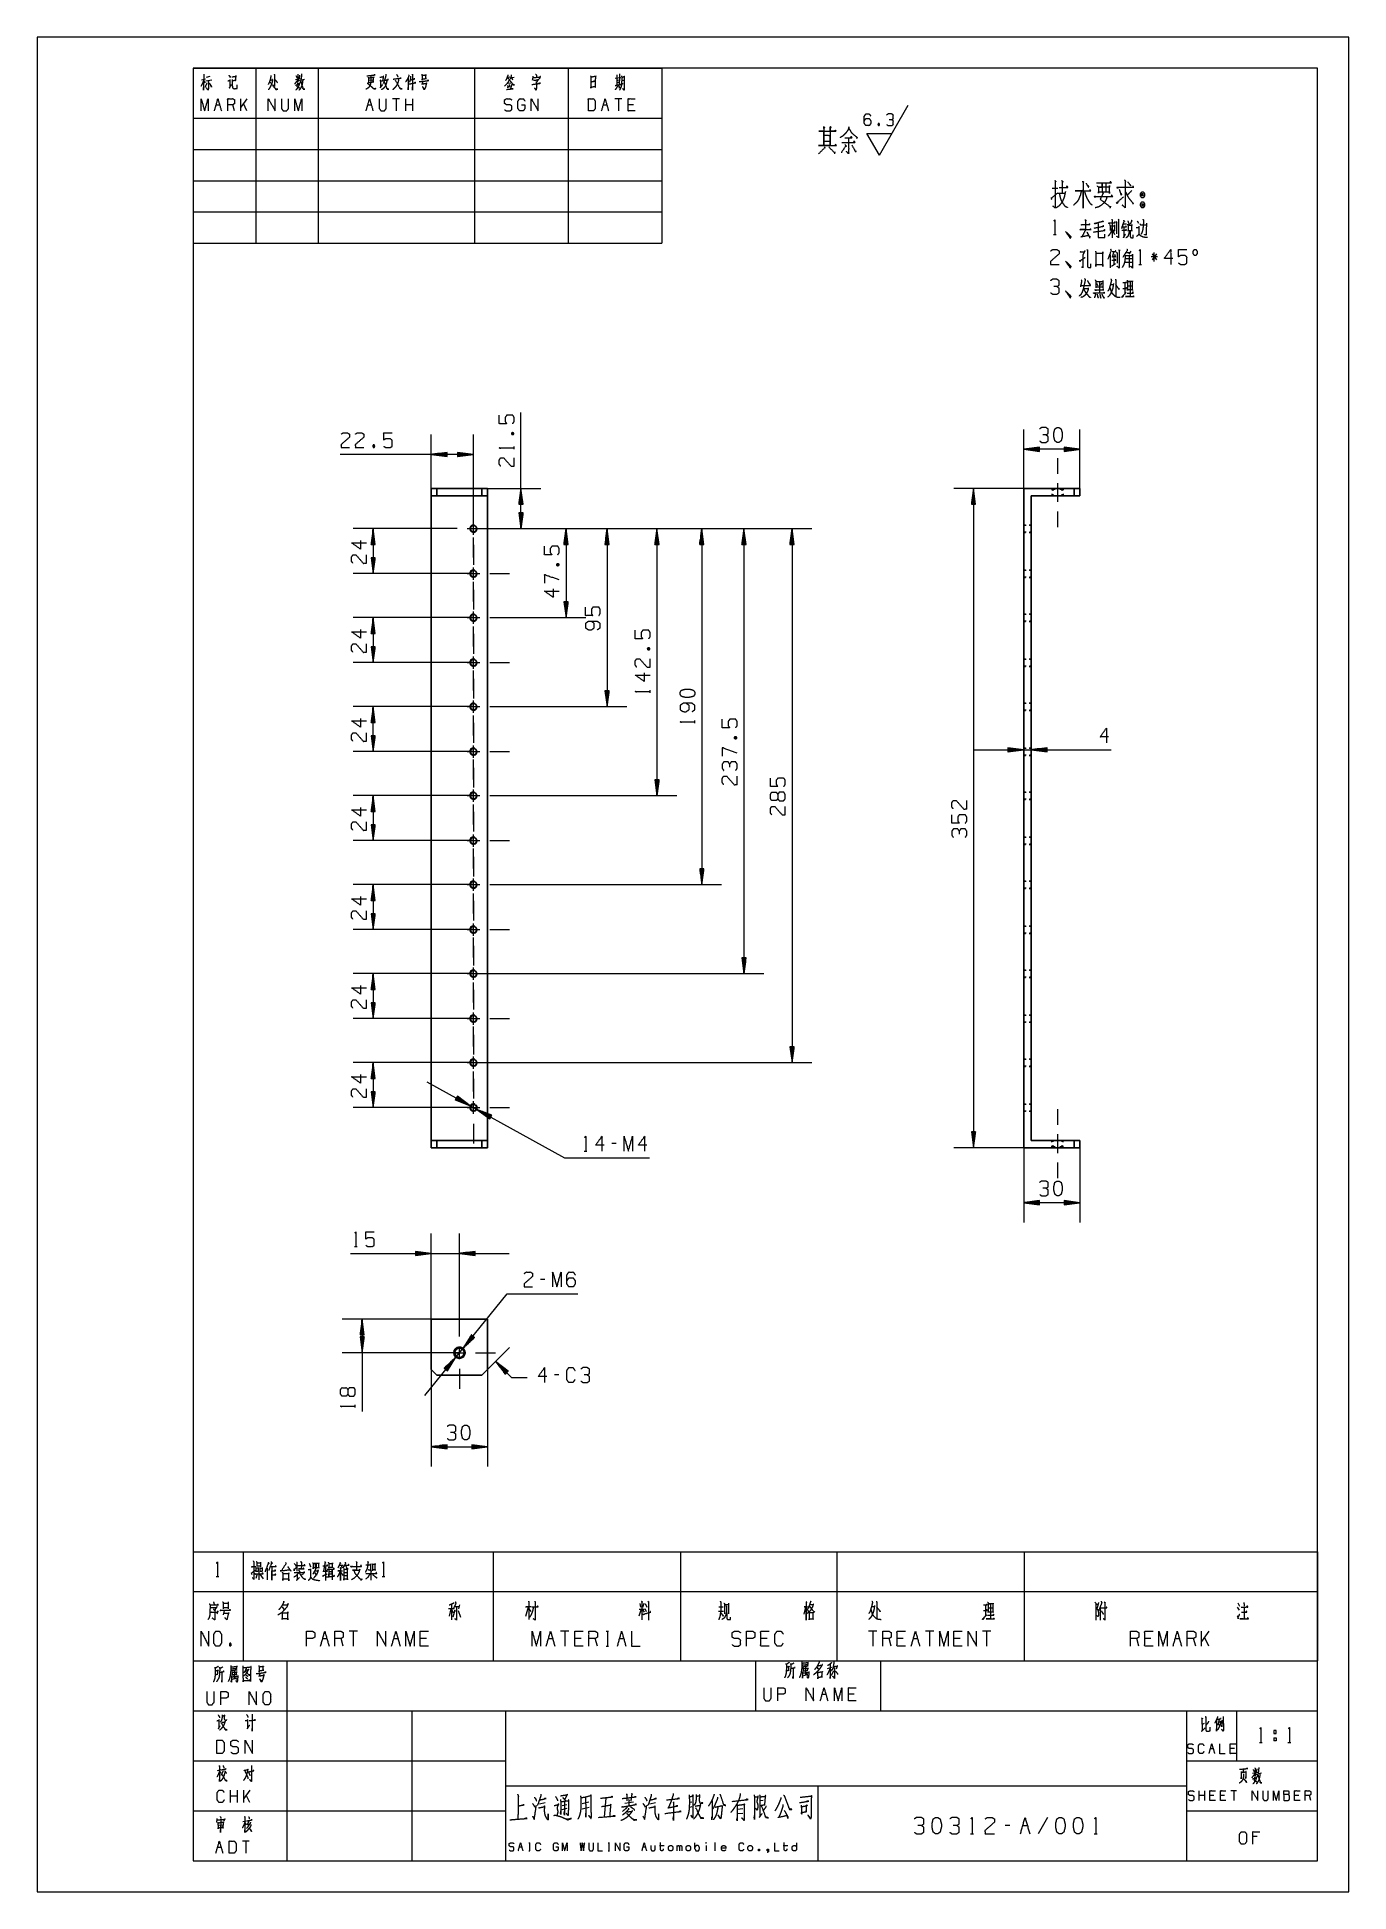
# Model space of a CAD drawing. Header units: millimetres. Extents: x 0 to 210, y 0 to 297.
import ezdxf

# ---------------------------------------------------------------- set-up
doc = ezdxf.new("R2010")
doc.units = ezdxf.units.MM
doc.layers.add('101', color=7, linetype='Continuous', true_color=0xffffff)

msp = doc.modelspace()

# ---------------------------------------------------------------- linework, layer by layer
at = {"layer": '101', "color": 133, "linetype": 'Continuous', "lineweight": 18}
for p, q in [((210, 297), (0, 297)), ((0, 297), (0, 0)), ((210, 0), (210, 297)), ((25, 292), (100, 292)), ((205, 292), (25, 292)), ((25, 292), (25, 5)), ((25, 292), (100, 292)), ((25, 292), (100, 292)), ((25, 292), (25, 264)), ((35, 292), (35, 264)), ((45, 292), (45, 264)), ((70, 292), (70, 264)), ((85, 292), (85, 264)), ((100, 292), (100, 264)), ((205, 5), (205, 292)), ((25, 284), (100, 284)), ((25, 279), (100, 279)), ((25, 274), (100, 274)), ((25, 269), (100, 269)), ((25, 264), (100, 264)), ((25, 37), (25, 5)), ((25, 37), (205, 37)), ((40, 37), (40, 5)), ((115, 37), (115, 29)), ((135, 37), (135, 29)), ((25, 29), (205, 29)), ((60, 29), (60, 5)), ((75, 29), (75, 5)), ((184, 29), (184, 5)), ((192, 29), (192, 21)), ((25, 21), (75, 21)), ((184, 21), (205, 21)), ((75, 17), (184, 17)), ((125, 17), (125, 5)), ((25, 13), (75, 13)), ((184, 13), (205, 13)), ((25, 5), (205, 5)), ((25, 5), (205, 5)), ((0, 0), (210, 0))]:
    msp.add_line(p, q, dxfattribs=at)
at = {"layer": '101', "color": 72, "linetype": 'Continuous', "lineweight": 18}
for p, q in [((26.34, 290.18), (26.96, 290.3)), ((26.7, 289.95), (26.92, 289.68)), ((26.99, 289.99), (27.95, 290.14)), ((27.13, 290.61), (27.71, 290.74)), ((41.34, 290.22), (42.13, 290.38)), ((42.25, 290.16), (42.79, 290.28)), ((53.17, 290.09), (53.7, 290.18)), ((54.91, 288.87), (55.37, 289.43)), ((75.25, 290.57), (75.67, 290.63)), ((75.35, 290.55), (75.45, 290.24)), ((75.83, 289.64), (75.37, 289.56)), ((75.82, 290.51), (76.35, 290.61)), ((75.98, 290.49), (76.11, 290.16)), ((92.56, 290.43), (93.43, 290.55)), ((92.84, 290.07), (93.11, 290.14)), ((92.86, 289.72), (93.09, 289.78)), ((93.6, 290.05), (93.85, 290.12)), ((28.66, 286.17), (29.22, 286.17)), ((31.62, 285.18), (31.34, 286.17)), ((33.59, 287.14), (32.63, 285.78)), ((32.63, 285.18), (32.63, 287.14)), ((33.59, 285.18), (33.04, 286.36)), ((52.94, 286.17), (53.49, 286.17)), ((58.02, 287.14), (56.9, 287.14)), ((57.46, 287.14), (57.46, 285.18)), ((59.02, 285.18), (59.02, 287.14)), ((60.14, 286.17), (59.02, 286.17)), ((60.14, 285.18), (60.14, 287.14)), ((90.65, 286.17), (91.2, 286.17)), ((93.6, 287.14), (92.49, 287.14)), ((93.05, 287.14), (93.05, 285.18)), ((95.45, 286.17), (94.61, 286.17)), ((162.5, 272.81), (163.4, 272.81)), ((163.4, 272.02), (164.54, 272.02)), ((172.74, 267.47), (172.88, 267.32)), ((172.79, 267.37), (172.79, 265.49)), ((173.07, 267.82), (173.21, 267.67)), ((176.11, 267.59), (176.32, 267.19)), ((162.71, 265.37), (163.14, 265.37)), ((171.78, 266.77), (172.45, 266.79)), ((172.14, 266.14), (172.45, 265.37)), ((175.96, 266.52), (176.28, 266.52)), ((171.78, 262.21), (171.78, 260.03)), ((172.35, 261.83), (172.35, 260.56)), ((172.47, 262.26), (172.65, 261.76)), ((173.11, 262.93), (173.36, 262.86)), ((174.22, 261.53), (175.31, 261.53)), ((174.32, 262.51), (175.01, 262.51)), ((175.1, 262.71), (174.77, 262.23)), ((179.35, 261.81), (178.35, 261.81)), ((179.18, 262.28), (178.52, 261.33)), ((178.52, 262.28), (179.19, 261.33)), ((178.84, 261.08), (178.84, 262.51)), ((171.98, 260.31), (172.63, 260.73)), ((174.18, 260.98), (175.3, 260.98)), ((176.37, 260.61), (176.79, 260.61)), ((167.57, 256.77), (168.24, 256.77)), ((169.51, 257.89), (170.6, 257.89)), ((169.52, 256.99), (170.6, 256.99)), ((169.59, 257.62), (169.79, 257.19)), ((170.07, 257.79), (170.07, 256.04)), ((170.42, 257.62), (170.25, 257.19)), ((170.6, 258.02), (170.6, 256.79)), ((171.85, 257.39), (172.28, 257.39)), ((174.13, 257.67), (174.13, 255.84)), ((174.57, 257.19), (175.35, 257.19)), ((53.81, 231.72), (53.97, 231.29)), ((75.92, 233.42), (76.34, 233.58)), ((76.37, 231.02), (76.37, 231.45)), ((83.14, 212.43), (83.56, 212.59)), ((97.69, 198.97), (98.11, 199.13)), ((98.14, 192.02), (98.14, 192.44)), ((105.31, 187.17), (105.31, 187.59)), ((111.61, 184.72), (112.04, 184.88)), ((92.7, 119.82), (92.03, 119.82)), ((87.6, 118.62), (88.03, 118.62)), ((50.82, 103.32), (51.24, 103.32)), ((81.27, 98.08), (80.59, 98.08)), ((83.52, 82.77), (82.85, 82.77)), ((50.94, 77.58), (50.94, 78.01)), ((25, 54.46), (33, 54.46)), ((25, 54.46), (25, 48.11)), ((33, 54.46), (73, 54.46)), ((33, 54.46), (33, 48.11)), ((73, 54.46), (73, 48.11)), ((73, 54.46), (103, 54.46)), ((103, 54.46), (128, 54.46)), ((103, 54.46), (103, 48.11)), ((128, 54.46), (158, 54.46)), ((128, 54.46), (128, 48.11)), ((158, 54.46), (205, 54.46)), ((158, 54.46), (158, 48.11)), ((205, 54.46), (205, 48.11)), ((35.25, 50.93), (34.99, 50.17)), ((35.01, 51.95), (35.01, 51.25)), ((35.01, 51.88), (35.32, 51.88)), ((35.04, 51.35), (35.34, 51.35)), ((35.22, 52.7), (35.73, 52.7)), ((35.22, 52.2), (35.75, 52.2)), ((35.38, 51.95), (35.38, 51.28)), ((35.47, 51.25), (35.47, 49.95)), ((35.64, 51.97), (35.64, 51.3)), ((35.64, 51.85), (36.01, 51.85)), ((35.66, 51.35), (36, 51.35)), ((35.68, 50.9), (36.21, 50.13)), ((35.75, 52.82), (35.75, 52.03)), ((36.01, 51.95), (36.01, 51.28)), ((36.84, 51.85), (36.84, 49.95)), ((42.63, 50.93), (42.26, 50.7)), ((44.41, 51.12), (44.75, 50.68)), ((46.69, 51.3), (47.27, 51.3)), ((48.42, 52.3), (49, 52.3)), ((49.12, 50.65), (49.71, 50.65)), ((25, 48.11), (25, 37)), ((25, 48.11), (33, 48.11)), ((28.67, 50.48), (29.09, 50.48)), ((33, 48.11), (73, 48.11)), ((33, 48.11), (33, 37)), ((55.25, 50.48), (55.67, 50.48)), ((73, 48.11), (73, 37)), ((73, 48.11), (103, 48.11)), ((103, 48.11), (128, 48.11)), ((103, 48.11), (103, 37)), ((128, 48.11), (158, 48.11)), ((128, 48.11), (128, 37)), ((158, 48.11), (205, 48.11)), ((158, 48.11), (158, 37)), ((205, 48.11), (205, 37)), ((29.76, 46.22), (30.58, 46.22)), ((29.76, 45.53), (30.58, 45.53)), ((29.95, 45.08), (29.76, 44.38)), ((29.81, 44.65), (30.59, 44.65)), ((30.59, 46.45), (30.59, 45.3)), ((39.23, 45.65), (39.55, 45.17)), ((65.88, 45.4), (66.64, 45.4)), ((66.21, 45.35), (65.95, 44.13)), ((66.35, 46.08), (66.35, 43.55)), ((66.39, 45.17), (66.6, 44.7)), ((66.87, 45.12), (66.55, 44)), ((66.78, 45.68), (67.56, 45.68)), ((66.8, 45.17), (66.94, 44.95)), ((67.38, 45.08), (67.79, 43.98)), ((67.63, 45.98), (67.45, 45.35)), ((78.6, 45.62), (78.21, 44.08)), ((78.74, 45.35), (79.04, 44.9)), ((96.72, 45.25), (96.32, 44.17)), ((96.37, 45.25), (97.18, 45.25)), ((96.49, 46.18), (96.62, 45.6)), ((96.87, 45.25), (97.18, 44.77)), ((97.15, 46.18), (96.94, 45.53)), ((97.31, 45.37), (97.52, 44.92)), ((97.33, 46.2), (97.61, 45.62)), ((109.06, 44.95), (109.87, 44.95)), ((109.15, 45.65), (109.82, 45.65)), ((110.1, 46.03), (110.7, 46.03)), ((110.7, 46.25), (110.7, 44.55)), ((123.02, 45.6), (122.74, 44.45)), ((133.6, 45.68), (134.03, 45.68)), ((151.81, 45.95), (151.81, 44.13)), ((152.25, 45.48), (153.03, 45.48)), ((169.52, 46.1), (169.87, 46.1)), ((170.17, 45.6), (170.17, 43.53)), ((170.84, 46.45), (171.02, 46.3)), ((192.12, 45.6), (192.42, 45.12)), ((192.21, 46.3), (192.51, 45.75)), ((51.28, 41.74), (49.94, 41.74)), ((50.61, 41.74), (50.61, 39.36)), ((85.14, 41.74), (83.8, 41.74)), ((84.47, 41.74), (84.47, 39.36)), ((91.12, 41.74), (91.46, 41.74)), ((91.3, 41.74), (91.3, 39.36)), ((134.45, 41.74), (133.11, 41.74)), ((133.78, 41.74), (133.78, 39.36)), ((143.56, 41.74), (142.21, 41.74)), ((142.88, 41.74), (142.88, 39.36)), ((152.66, 41.74), (151.32, 41.74)), ((151.99, 41.74), (151.99, 39.36)), ((186.41, 39.36), (186.41, 41.74)), ((187.58, 41.74), (186.41, 40.09)), ((30.85, 39.81), (30.99, 39.39)), ((45.72, 40.56), (46.39, 40.56)), ((49, 39.36), (48.67, 40.56)), ((57.1, 40.56), (57.77, 40.56)), ((62.33, 40.56), (61.32, 40.56)), ((81.86, 40.56), (82.53, 40.56)), ((87.08, 40.56), (86.08, 40.56)), ((89.7, 39.36), (89.36, 40.56)), ((91.12, 39.36), (91.46, 39.36)), ((93.24, 40.56), (93.91, 40.56)), ((116.85, 40.56), (115.84, 40.56)), ((136.73, 39.36), (136.39, 40.56)), ((138.67, 40.56), (137.66, 40.56)), ((140.27, 40.56), (140.94, 40.56)), ((147.77, 40.56), (146.76, 40.56)), ((176.37, 39.36), (176.04, 40.56)), ((178.31, 40.56), (177.31, 40.56)), ((182.19, 40.56), (182.87, 40.56)), ((185.48, 39.36), (185.14, 40.56)), ((187.58, 39.36), (186.91, 40.79)), ((25, 37), (33, 37)), ((33, 37), (73, 37)), ((73, 37), (103, 37)), ((103, 37), (128, 37)), ((123.01, 36.05), (123, 34.75)), ((126.51, 35.77), (127.23, 35.97)), ((128, 37), (158, 37)), ((158, 37), (205, 37)), ((31.29, 34.04), (31.83, 34.2)), ((31.58, 35.44), (31.57, 34.13)), ((122.72, 34.66), (123.26, 34.82)), ((125.68, 31.65), (126.27, 31.65)), ((130.8, 31.65), (129.91, 31.65)), ((186.57, 26.88), (186.89, 27.01)), ((195.7, 23.93), (196.13, 23.93)), ((198.01, 24.65), (198.35, 24.65)), ((198.01, 24.65), (198.01, 24.18)), ((200.25, 23.93), (200.68, 23.93)), ((187.83, 22.95), (188.27, 22.95)), ((191.67, 22.95), (191, 22.95)), ((29.41, 19.54), (28.85, 19.39)), ((29.22, 19.29), (29.42, 19.02)), ((194.57, 19.02), (195.36, 19.18)), ((195.48, 18.95), (196.02, 19.08)), ((30.96, 14.33), (30.96, 16.3)), ((32.07, 15.33), (30.96, 15.33)), ((32.07, 14.33), (32.07, 16.3)), ((33.08, 14.33), (33.08, 16.3)), ((34.05, 16.3), (33.08, 14.93)), ((34.05, 14.33), (33.49, 15.51)), ((91.04, 15.01), (90.77, 12.01)), ((186.03, 14.64), (186.03, 16.21)), ((186.92, 15.43), (186.03, 15.43)), ((186.92, 14.64), (186.92, 16.21)), ((188.4, 15.43), (187.73, 15.43)), ((190.09, 15.43), (189.43, 15.43)), ((192.01, 16.21), (191.12, 16.21)), ((191.57, 16.21), (191.57, 14.64)), ((201.97, 15.43), (201.31, 15.43)), ((203.89, 14.64), (203.67, 15.43)), ((80.43, 14.08), (81.33, 14.32)), ((84.04, 13.81), (84.82, 13.98)), ((84.04, 13.19), (84.87, 13.39)), ((87.26, 13.29), (88.38, 13.57)), ((88.33, 14.39), (87.28, 14.12)), ((94.09, 14.19), (95.45, 14.43)), ((98.11, 14.08), (99.01, 14.32)), ((104.82, 14.39), (104.43, 14.32)), ((104.79, 13.63), (104.43, 13.53)), ((112.96, 13.29), (112.11, 13.19)), ((112.11, 12.53), (112.96, 12.63)), ((113.64, 14.84), (113.45, 14.74)), ((116.23, 14.63), (115.72, 14.57)), ((161.73, 11.92), (160.25, 9.3)), ((29.11, 10.67), (29.64, 10.75)), ((33.49, 11.35), (32.92, 11.23)), ((33.28, 11.06), (33.47, 10.81)), ((149.44, 9.3), (149.91, 9.3)), ((155.7, 10.63), (154.96, 10.63)), ((157.79, 10.63), (158.53, 10.63)), ((169.24, 9.3), (169.71, 9.3)), ((28.89, 7.18), (29.45, 7.18)), ((33.97, 8.15), (32.86, 8.15)), ((33.41, 8.15), (33.41, 6.19)), ((77.2, 7.22), (77.57, 7.22)), ((78.7, 7.87), (78.89, 7.87)), ((78.7, 6.56), (78.89, 6.56)), ((78.8, 7.87), (78.8, 6.56)), ((91.43, 7.87), (91.62, 7.87)), ((91.43, 6.56), (91.62, 6.56)), ((91.53, 7.87), (91.53, 6.56)), ((97, 7.22), (97.37, 7.22)), ((99.65, 7.43), (100.38, 7.43)), ((102.48, 6.56), (102.48, 7.43)), ((105.3, 6.91), (105.3, 7.87)), ((107.09, 7.43), (107.09, 6.56)), ((108.5, 7.89), (108.5, 6.56)), ((119.45, 7.43), (120.18, 7.43)), ((195.32, 8.85), (194.63, 8.85))]:
    msp.add_line(p, q, dxfattribs=at)
at = {"layer": '101', "color": 43, "linetype": 'Continuous', "lineweight": 18}
for p, q in [((134.86, 278.09), (139.47, 286.09)), ((134.68, 283.18), (134.8, 282.84)), ((132.84, 281.59), (136.88, 281.59)), ((134.86, 278.09), (132.84, 281.59))]:
    msp.add_line(p, q, dxfattribs=at)
at = {"layer": '101', "color": 22, "linetype": 'Continuous', "lineweight": 18}
for p, q in [((77.46, 218.29), (77.46, 236.9)), ((63.11, 223.54), (63.11, 233.35)), ((69.86, 218.29), (69.86, 233.35)), ((157.94, 224.74), (157.94, 234.18)), ((166.94, 224.74), (166.94, 234.18)), ((69.86, 230.17), (48.5, 230.17)), ((65.65, 230.51), (63.11, 230.17)), ((63.11, 230.17), (65.65, 229.84)), ((65.65, 230.2), (63.3, 230.2)), ((65.65, 230.15), (63.3, 230.15)), ((65.65, 230.25), (63.69, 230.25)), ((65.65, 230.1), (63.69, 230.1)), ((65.65, 230.3), (64.08, 230.3)), ((65.65, 230.05), (64.08, 230.05)), ((65.65, 230.35), (64.46, 230.35)), ((65.65, 230), (64.46, 230)), ((65.65, 230.4), (64.85, 230.4)), ((65.65, 229.95), (64.85, 229.95)), ((65.65, 230.45), (65.23, 230.45)), ((65.65, 229.89), (65.23, 229.89)), ((65.65, 230.5), (65.62, 230.5)), ((65.65, 230.5), (65.62, 230.5)), ((65.65, 229.84), (65.62, 229.84)), ((65.65, 229.84), (65.62, 229.84)), ((65.65, 229.84), (65.65, 230.51)), ((69.86, 230.17), (67.32, 230.51)), ((67.32, 230.51), (67.32, 229.84)), ((67.32, 230.5), (67.35, 230.5)), ((67.32, 230.5), (67.35, 230.5)), ((67.32, 230.45), (67.74, 230.45)), ((67.32, 230.4), (68.12, 230.4)), ((67.32, 230.35), (68.51, 230.35)), ((67.32, 230.3), (68.9, 230.3)), ((67.32, 230.25), (69.28, 230.25)), ((67.32, 230.2), (69.67, 230.2)), ((67.32, 229.84), (69.86, 230.17)), ((67.32, 230.15), (69.67, 230.15)), ((67.32, 230.1), (69.28, 230.1)), ((67.32, 230.05), (68.9, 230.05)), ((67.32, 230), (68.51, 230)), ((67.32, 229.95), (68.12, 229.95)), ((67.32, 229.89), (67.74, 229.89)), ((67.32, 229.84), (67.35, 229.84)), ((67.32, 229.84), (67.35, 229.84)), ((160.48, 231.34), (157.94, 231.01)), ((166.94, 231.01), (157.94, 231.01)), ((157.94, 231.01), (160.48, 230.67)), ((160.48, 231.03), (158.13, 231.03)), ((160.48, 230.98), (158.13, 230.98)), ((160.48, 231.08), (158.52, 231.08)), ((160.48, 230.93), (158.52, 230.93)), ((160.48, 231.14), (158.9, 231.14)), ((160.48, 230.88), (158.9, 230.88)), ((160.48, 231.19), (159.29, 231.19)), ((160.48, 230.83), (159.29, 230.83)), ((160.48, 231.24), (159.67, 231.24)), ((160.48, 230.78), (159.67, 230.78)), ((160.48, 231.29), (160.06, 231.29)), ((160.48, 230.73), (160.06, 230.73)), ((160.48, 231.34), (160.45, 231.34)), ((160.48, 231.34), (160.45, 231.34)), ((160.48, 230.68), (160.45, 230.68)), ((160.48, 230.68), (160.45, 230.68)), ((160.48, 230.67), (160.48, 231.34)), ((166.94, 231.01), (164.4, 231.34)), ((164.4, 231.34), (164.4, 230.67)), ((164.4, 231.34), (164.43, 231.34)), ((164.4, 231.34), (164.43, 231.34)), ((164.4, 231.29), (164.81, 231.29)), ((164.4, 231.24), (165.2, 231.24)), ((164.4, 231.19), (165.59, 231.19)), ((164.4, 231.14), (165.97, 231.14)), ((164.4, 231.08), (166.36, 231.08)), ((164.4, 231.03), (166.74, 231.03)), ((164.4, 230.67), (166.94, 231.01)), ((164.4, 230.98), (166.74, 230.98)), ((164.4, 230.93), (166.36, 230.93)), ((164.4, 230.88), (165.97, 230.88)), ((164.4, 230.83), (165.59, 230.83)), ((164.4, 230.78), (165.2, 230.78)), ((164.4, 230.73), (164.81, 230.73)), ((164.4, 230.68), (164.43, 230.68)), ((164.4, 230.68), (164.43, 230.68)), ((71.21, 224.74), (80.63, 224.74)), ((77.46, 224.74), (77.12, 222.2)), ((77.23, 222.2), (77.23, 223)), ((77.28, 222.2), (77.28, 223.39)), ((77.33, 222.2), (77.33, 223.77)), ((77.38, 222.2), (77.38, 224.16)), ((77.43, 222.2), (77.43, 224.55)), ((77.79, 222.2), (77.46, 224.74)), ((77.48, 222.2), (77.48, 224.55)), ((77.54, 222.2), (77.54, 224.16)), ((77.59, 222.2), (77.59, 223.77)), ((77.64, 222.2), (77.64, 223.39)), ((77.69, 222.2), (77.69, 223)), ((157.94, 224.74), (146.73, 224.74)), ((149.91, 224.74), (149.57, 222.2)), ((149.68, 222.2), (149.68, 223)), ((149.73, 222.2), (149.73, 223.39)), ((149.78, 222.2), (149.78, 223.77)), ((149.83, 222.2), (149.83, 224.16)), ((149.88, 222.2), (149.88, 224.55)), ((149.91, 224.74), (149.91, 119.14)), ((150.24, 222.2), (149.91, 224.74)), ((149.93, 222.2), (149.93, 224.55)), ((149.98, 222.2), (149.98, 224.16)), ((150.03, 222.2), (150.03, 223.77)), ((150.09, 222.2), (150.09, 223.39)), ((150.14, 222.2), (150.14, 223)), ((77.12, 222.2), (77.79, 222.2)), ((77.79, 220.83), (77.12, 220.83)), ((77.12, 220.83), (77.46, 218.29)), ((77.13, 222.2), (77.13, 222.23)), ((77.13, 222.2), (77.13, 222.23)), ((77.13, 220.83), (77.13, 220.8)), ((77.13, 220.83), (77.13, 220.8)), ((77.18, 222.2), (77.18, 222.62)), ((77.18, 220.83), (77.18, 220.41)), ((77.23, 220.83), (77.23, 220.02)), ((77.28, 220.83), (77.28, 219.64)), ((77.33, 220.83), (77.33, 219.25)), ((77.38, 220.83), (77.38, 218.87)), ((77.43, 220.83), (77.43, 218.48)), ((77.46, 218.29), (77.79, 220.83)), ((77.48, 220.83), (77.48, 218.48)), ((77.54, 220.83), (77.54, 218.87)), ((77.59, 220.83), (77.59, 219.25)), ((77.64, 220.83), (77.64, 219.64)), ((77.69, 220.83), (77.69, 220.02)), ((77.74, 222.2), (77.74, 222.62)), ((77.74, 220.83), (77.74, 220.41)), ((77.79, 222.2), (77.79, 222.23)), ((77.79, 222.2), (77.79, 222.23)), ((77.79, 220.83), (77.79, 220.8)), ((77.79, 220.83), (77.79, 220.8)), ((149.57, 222.2), (150.24, 222.2)), ((149.58, 222.2), (149.58, 222.23)), ((149.58, 222.2), (149.58, 222.23)), ((149.63, 222.2), (149.63, 222.62)), ((150.19, 222.2), (150.19, 222.62)), ((150.24, 222.2), (150.24, 222.23)), ((150.24, 222.2), (150.24, 222.23)), ((64.1, 218.29), (50.62, 218.29)), ((53.8, 218.29), (53.46, 215.75)), ((53.62, 215.75), (53.62, 216.94)), ((53.67, 215.75), (53.67, 217.32)), ((53.72, 215.75), (53.72, 217.71)), ((53.77, 215.75), (53.77, 218.1)), ((53.8, 218.29), (53.8, 211.09)), ((54.13, 215.75), (53.8, 218.29)), ((53.82, 215.75), (53.82, 218.1)), ((53.87, 215.75), (53.87, 217.71)), ((53.93, 215.75), (53.93, 217.32)), ((53.98, 215.75), (53.98, 216.94)), ((69.86, 218.29), (124.03, 218.29)), ((69.86, 218.29), (116.33, 218.29)), ((75.63, 218.29), (102.4, 218.29)), ((75.63, 218.29), (87.85, 218.29)), ((75.63, 218.29), (109.58, 218.29)), ((75.63, 218.29), (80.63, 218.29)), ((75.63, 218.29), (94.42, 218.29)), ((84.68, 218.29), (84.34, 215.75)), ((84.5, 215.75), (84.5, 216.94)), ((84.55, 215.75), (84.55, 217.32)), ((84.6, 215.75), (84.6, 217.71)), ((84.65, 215.75), (84.65, 218.1)), ((85.01, 215.75), (84.68, 218.29)), ((84.68, 218.29), (84.68, 204.04)), ((84.7, 215.75), (84.7, 218.1)), ((84.75, 215.75), (84.75, 217.71)), ((84.81, 215.75), (84.81, 217.32)), ((84.86, 215.75), (84.86, 216.94)), ((91.25, 218.29), (90.91, 215.75)), ((91.07, 215.75), (91.07, 216.94)), ((91.12, 215.75), (91.12, 217.32)), ((91.17, 215.75), (91.17, 217.71)), ((91.22, 215.75), (91.22, 218.1)), ((91.25, 218.29), (91.25, 189.79)), ((91.58, 215.75), (91.25, 218.29)), ((91.27, 215.75), (91.27, 218.1)), ((91.32, 215.75), (91.32, 217.71)), ((91.37, 215.75), (91.37, 217.32)), ((91.42, 215.75), (91.42, 216.94)), ((99.23, 218.29), (98.89, 215.75)), ((99.05, 215.75), (99.05, 216.94)), ((99.1, 215.75), (99.1, 217.32)), ((99.15, 215.75), (99.15, 217.71)), ((99.2, 215.75), (99.2, 218.1)), ((99.23, 218.29), (99.23, 175.54)), ((99.56, 215.75), (99.23, 218.29)), ((99.25, 215.75), (99.25, 218.1)), ((99.31, 215.75), (99.31, 217.71)), ((99.36, 215.75), (99.36, 217.32)), ((99.41, 215.75), (99.41, 216.94)), ((106.4, 218.29), (106.07, 215.75)), ((106.23, 215.75), (106.23, 216.94)), ((106.28, 215.75), (106.28, 217.32)), ((106.33, 215.75), (106.33, 217.71)), ((106.38, 215.75), (106.38, 218.1)), ((106.4, 218.29), (106.4, 161.29)), ((106.74, 215.75), (106.4, 218.29)), ((106.43, 215.75), (106.43, 218.1)), ((106.48, 215.75), (106.48, 217.71)), ((106.53, 215.75), (106.53, 217.32)), ((106.58, 215.75), (106.58, 216.94)), ((113.15, 218.29), (112.82, 215.75)), ((112.98, 215.75), (112.98, 216.94)), ((113.03, 215.75), (113.03, 217.32)), ((113.08, 215.75), (113.08, 217.71)), ((113.13, 215.75), (113.13, 218.1)), ((113.49, 215.75), (113.15, 218.29)), ((113.15, 218.29), (113.15, 147.04)), ((113.18, 215.75), (113.18, 218.1)), ((113.23, 215.75), (113.23, 217.71)), ((113.28, 215.75), (113.28, 217.32)), ((113.33, 215.75), (113.33, 216.94)), ((120.86, 218.29), (120.52, 215.75)), ((120.68, 215.75), (120.68, 216.94)), ((120.73, 215.75), (120.73, 217.32)), ((120.78, 215.75), (120.78, 217.71)), ((120.83, 215.75), (120.83, 218.1)), ((121.19, 215.75), (120.86, 218.29)), ((120.86, 218.29), (120.86, 132.79)), ((120.88, 215.75), (120.88, 218.1)), ((120.93, 215.75), (120.93, 217.71)), ((120.98, 215.75), (120.98, 217.32)), ((121.03, 215.75), (121.03, 216.94)), ((53.46, 215.75), (54.13, 215.75)), ((53.47, 215.75), (53.47, 215.78)), ((53.47, 215.75), (53.47, 215.78)), ((53.52, 215.75), (53.52, 216.17)), ((53.57, 215.75), (53.57, 216.55)), ((54.03, 215.75), (54.03, 216.55)), ((54.08, 215.75), (54.08, 216.17)), ((54.13, 215.75), (54.13, 215.78)), ((54.13, 215.75), (54.13, 215.78)), ((84.34, 215.75), (85.01, 215.75)), ((84.35, 215.75), (84.35, 215.78)), ((84.35, 215.75), (84.35, 215.78)), ((84.4, 215.75), (84.4, 216.17)), ((84.45, 215.75), (84.45, 216.55)), ((84.91, 215.75), (84.91, 216.55)), ((84.96, 215.75), (84.96, 216.17)), ((85.01, 215.75), (85.01, 215.78)), ((85.01, 215.75), (85.01, 215.78)), ((90.91, 215.75), (91.58, 215.75)), ((90.92, 215.75), (90.92, 215.78)), ((90.92, 215.75), (90.92, 215.78)), ((90.97, 215.75), (90.97, 216.17)), ((91.02, 215.75), (91.02, 216.55)), ((91.47, 215.75), (91.47, 216.55)), ((91.53, 215.75), (91.53, 216.17)), ((91.58, 215.75), (91.58, 215.78)), ((91.58, 215.75), (91.58, 215.78)), ((98.89, 215.75), (99.56, 215.75)), ((98.9, 215.75), (98.9, 215.78)), ((98.9, 215.75), (98.9, 215.78)), ((98.95, 215.75), (98.95, 216.17)), ((99, 215.75), (99, 216.55)), ((99.46, 215.75), (99.46, 216.55)), ((99.51, 215.75), (99.51, 216.17)), ((99.56, 215.75), (99.56, 215.78)), ((99.56, 215.75), (99.56, 215.78)), ((106.07, 215.75), (106.07, 215.78)), ((106.07, 215.75), (106.07, 215.78)), ((106.07, 215.75), (106.74, 215.75)), ((106.12, 215.75), (106.12, 216.17)), ((106.17, 215.75), (106.17, 216.55)), ((106.63, 215.75), (106.63, 216.55)), ((106.68, 215.75), (106.68, 216.17)), ((106.73, 215.75), (106.73, 215.78)), ((106.73, 215.75), (106.73, 215.78)), ((112.82, 215.75), (112.82, 215.78)), ((112.82, 215.75), (112.82, 215.78)), ((112.82, 215.75), (113.49, 215.75)), ((112.87, 215.75), (112.87, 216.17)), ((112.93, 215.75), (112.93, 216.55)), ((113.38, 215.75), (113.38, 216.55)), ((113.43, 215.75), (113.43, 216.17)), ((113.48, 215.75), (113.48, 215.78)), ((113.48, 215.75), (113.48, 215.78)), ((120.52, 215.75), (121.19, 215.75)), ((120.53, 215.75), (120.53, 215.78)), ((120.53, 215.75), (120.53, 215.78)), ((120.58, 215.75), (120.58, 216.17)), ((120.63, 215.75), (120.63, 216.55)), ((121.09, 215.75), (121.09, 216.55)), ((121.14, 215.75), (121.14, 216.17)), ((121.19, 215.75), (121.19, 215.78)), ((121.19, 215.75), (121.19, 215.78)), ((69.86, 211.09), (50.62, 211.09)), ((53.46, 213.63), (53.8, 211.09)), ((54.13, 213.63), (53.46, 213.63)), ((53.47, 213.63), (53.47, 213.6)), ((53.47, 213.63), (53.47, 213.6)), ((53.52, 213.63), (53.52, 213.21)), ((53.57, 213.63), (53.57, 212.82)), ((53.62, 213.63), (53.62, 212.44)), ((53.67, 213.63), (53.67, 212.05)), ((53.72, 213.63), (53.72, 211.67)), ((53.77, 213.63), (53.77, 211.28)), ((53.8, 211.09), (54.13, 213.63)), ((53.82, 213.63), (53.82, 211.28)), ((53.87, 213.63), (53.87, 211.67)), ((53.93, 213.63), (53.93, 212.05)), ((53.98, 213.63), (53.98, 212.44)), ((54.03, 213.63), (54.03, 212.82)), ((54.08, 213.63), (54.08, 213.21)), ((54.13, 213.63), (54.13, 213.6)), ((54.13, 213.63), (54.13, 213.6)), ((85.01, 206.58), (84.34, 206.58)), ((84.34, 206.58), (84.68, 204.04)), ((84.35, 206.58), (84.35, 206.55)), ((84.35, 206.58), (84.35, 206.55)), ((84.4, 206.58), (84.4, 206.16)), ((84.45, 206.58), (84.45, 205.77)), ((84.5, 206.58), (84.5, 205.39)), ((84.55, 206.58), (84.55, 205)), ((84.6, 206.58), (84.6, 204.62)), ((84.65, 206.58), (84.65, 204.23)), ((84.68, 204.04), (85.01, 206.58)), ((84.7, 206.58), (84.7, 204.23)), ((84.75, 206.58), (84.75, 204.62)), ((84.81, 206.58), (84.81, 205)), ((84.86, 206.58), (84.86, 205.39)), ((84.91, 206.58), (84.91, 205.77)), ((84.96, 206.58), (84.96, 206.16)), ((85.01, 206.58), (85.01, 206.55)), ((85.01, 206.58), (85.01, 206.55)), ((69.86, 204.04), (50.62, 204.04)), ((53.8, 204.04), (53.46, 201.5)), ((53.57, 201.5), (53.57, 202.3)), ((53.62, 201.5), (53.62, 202.69)), ((53.67, 201.5), (53.67, 203.07)), ((53.72, 201.5), (53.72, 203.46)), ((53.77, 201.5), (53.77, 203.85)), ((53.8, 204.04), (53.8, 196.84)), ((54.13, 201.5), (53.8, 204.04)), ((53.82, 201.5), (53.82, 203.85)), ((53.87, 201.5), (53.87, 203.46)), ((53.93, 201.5), (53.93, 203.07)), ((53.98, 201.5), (53.98, 202.69)), ((54.03, 201.5), (54.03, 202.3)), ((75.63, 204.04), (87.85, 204.04)), ((53.46, 201.5), (54.13, 201.5)), ((54.13, 199.38), (53.46, 199.38)), ((53.46, 199.38), (53.8, 196.84)), ((53.47, 201.5), (53.47, 201.53)), ((53.47, 201.5), (53.47, 201.53)), ((53.47, 199.38), (53.47, 199.35)), ((53.47, 199.38), (53.47, 199.35)), ((53.52, 201.5), (53.52, 201.92)), ((53.52, 199.38), (53.52, 198.96)), ((53.57, 199.38), (53.57, 198.57)), ((53.62, 199.38), (53.62, 198.19)), ((53.67, 199.38), (53.67, 197.8)), ((53.72, 199.38), (53.72, 197.42)), ((53.77, 199.38), (53.77, 197.03)), ((53.8, 196.84), (54.13, 199.38)), ((53.82, 199.38), (53.82, 197.03)), ((53.87, 199.38), (53.87, 197.42)), ((53.93, 199.38), (53.93, 197.8)), ((53.98, 199.38), (53.98, 198.19)), ((54.03, 199.38), (54.03, 198.57)), ((54.08, 201.5), (54.08, 201.92)), ((54.08, 199.38), (54.08, 198.96)), ((54.13, 201.5), (54.13, 201.53)), ((54.13, 201.5), (54.13, 201.53)), ((54.13, 199.38), (54.13, 199.35)), ((54.13, 199.38), (54.13, 199.35)), ((69.86, 196.84), (50.62, 196.84)), ((90.91, 192.33), (91.25, 189.79)), ((91.58, 192.33), (90.91, 192.33)), ((90.92, 192.33), (90.92, 192.3)), ((90.92, 192.33), (90.92, 192.3)), ((90.97, 192.33), (90.97, 191.91)), ((91.02, 192.33), (91.02, 191.52)), ((91.07, 192.33), (91.07, 191.14)), ((91.12, 192.33), (91.12, 190.75)), ((91.17, 192.33), (91.17, 190.37)), ((91.22, 192.33), (91.22, 189.98)), ((91.25, 189.79), (91.58, 192.33)), ((91.27, 192.33), (91.27, 189.98)), ((91.32, 192.33), (91.32, 190.37)), ((91.37, 192.33), (91.37, 190.75)), ((91.42, 192.33), (91.42, 191.14)), ((91.47, 192.33), (91.47, 191.52)), ((91.53, 192.33), (91.53, 191.91)), ((91.58, 192.33), (91.58, 192.3)), ((91.58, 192.33), (91.58, 192.3)), ((69.86, 189.79), (50.62, 189.79)), ((53.8, 189.79), (53.46, 187.25)), ((53.46, 187.25), (54.13, 187.25)), ((53.47, 187.25), (53.47, 187.28)), ((53.47, 187.25), (53.47, 187.28)), ((53.52, 187.25), (53.52, 187.67)), ((53.57, 187.25), (53.57, 188.05)), ((53.62, 187.25), (53.62, 188.44)), ((53.67, 187.25), (53.67, 188.82)), ((53.72, 187.25), (53.72, 189.21)), ((53.77, 187.25), (53.77, 189.6)), ((54.13, 187.25), (53.8, 189.79)), ((53.8, 182.59), (53.8, 189.79)), ((53.82, 187.25), (53.82, 189.6)), ((53.87, 187.25), (53.87, 189.21)), ((53.93, 187.25), (53.93, 188.82)), ((53.98, 187.25), (53.98, 188.44)), ((54.03, 187.25), (54.03, 188.05)), ((54.08, 187.25), (54.08, 187.67)), ((54.13, 187.25), (54.13, 187.28)), ((54.13, 187.25), (54.13, 187.28)), ((75.63, 189.79), (94.42, 189.79)), ((53.46, 185.13), (53.8, 182.59)), ((54.13, 185.13), (53.46, 185.13)), ((53.47, 185.13), (53.47, 185.1)), ((53.47, 185.13), (53.47, 185.1)), ((53.52, 185.13), (53.52, 184.71)), ((53.57, 185.13), (53.57, 184.32)), ((53.62, 185.13), (53.62, 183.94)), ((53.67, 185.13), (53.67, 183.55)), ((53.72, 185.13), (53.72, 183.17)), ((53.77, 185.13), (53.77, 182.78)), ((53.8, 182.59), (54.13, 185.13)), ((53.82, 185.13), (53.82, 182.78)), ((53.87, 185.13), (53.87, 183.17)), ((53.93, 185.13), (53.93, 183.55)), ((53.98, 185.13), (53.98, 183.94)), ((54.03, 185.13), (54.03, 184.32)), ((54.08, 185.13), (54.08, 184.71)), ((54.13, 185.13), (54.13, 185.1)), ((54.13, 185.13), (54.13, 185.1)), ((69.86, 182.59), (50.62, 182.59)), ((150, 182.88), (171.96, 182.88)), ((155.4, 183.22), (155.4, 182.55)), ((157.94, 182.88), (155.4, 183.22)), ((155.4, 183.21), (155.43, 183.21)), ((155.4, 183.21), (155.43, 183.21)), ((155.4, 183.16), (155.81, 183.16)), ((155.4, 183.11), (156.2, 183.11)), ((155.4, 183.06), (156.59, 183.06)), ((155.4, 183.01), (156.97, 183.01)), ((155.4, 182.96), (157.36, 182.96)), ((155.4, 182.91), (157.74, 182.91)), ((155.4, 182.55), (157.94, 182.88)), ((155.4, 182.86), (157.74, 182.86)), ((155.4, 182.81), (157.36, 182.81)), ((155.4, 182.76), (156.97, 182.76)), ((155.4, 182.71), (156.59, 182.71)), ((155.4, 182.65), (156.2, 182.65)), ((155.4, 182.6), (155.81, 182.6)), ((155.4, 182.55), (155.43, 182.55)), ((155.4, 182.55), (155.43, 182.55)), ((161.68, 183.22), (159.14, 182.88)), ((159.14, 182.88), (161.68, 182.55)), ((161.68, 182.91), (159.33, 182.91)), ((161.68, 182.86), (159.33, 182.86)), ((161.68, 182.96), (159.72, 182.96)), ((161.68, 182.81), (159.72, 182.81)), ((161.68, 183.01), (160.1, 183.01)), ((161.68, 182.76), (160.1, 182.76)), ((161.68, 183.06), (160.49, 183.06)), ((161.68, 182.71), (160.49, 182.71)), ((161.68, 183.11), (160.87, 183.11)), ((161.68, 182.65), (160.87, 182.65)), ((161.68, 183.16), (161.26, 183.16)), ((161.68, 182.6), (161.26, 182.6)), ((161.68, 183.21), (161.65, 183.21)), ((161.68, 183.21), (161.65, 183.21)), ((161.68, 182.55), (161.65, 182.55)), ((161.68, 182.55), (161.65, 182.55)), ((161.68, 182.55), (161.68, 183.22)), ((69.86, 175.54), (50.62, 175.54)), ((53.8, 175.54), (53.46, 173)), ((53.77, 173), (53.77, 175.35)), ((54.13, 173), (53.8, 175.54)), ((53.8, 175.54), (53.8, 168.34)), ((53.82, 173), (53.82, 175.35)), ((75.63, 175.54), (102.4, 175.54)), ((99.56, 178.08), (98.89, 178.08)), ((98.89, 178.08), (99.23, 175.54)), ((98.9, 178.08), (98.9, 178.05)), ((98.9, 178.08), (98.9, 178.05)), ((98.95, 178.08), (98.95, 177.66)), ((99, 178.08), (99, 177.27)), ((99.05, 178.08), (99.05, 176.89)), ((99.1, 178.08), (99.1, 176.5)), ((99.15, 178.08), (99.15, 176.12)), ((99.2, 178.08), (99.2, 175.73)), ((99.23, 175.54), (99.56, 178.08)), ((99.25, 178.08), (99.25, 175.73)), ((99.31, 178.08), (99.31, 176.12)), ((99.36, 178.08), (99.36, 176.5)), ((99.41, 178.08), (99.41, 176.89)), ((99.46, 178.08), (99.46, 177.27)), ((99.51, 178.08), (99.51, 177.66)), ((99.56, 178.08), (99.56, 178.05)), ((99.56, 178.08), (99.56, 178.05)), ((53.46, 173), (54.13, 173)), ((53.47, 173), (53.47, 173.03)), ((53.47, 173), (53.47, 173.03)), ((53.52, 173), (53.52, 173.42)), ((53.57, 173), (53.57, 173.8)), ((53.62, 173), (53.62, 174.19)), ((53.67, 173), (53.67, 174.57)), ((53.72, 173), (53.72, 174.96)), ((53.87, 173), (53.87, 174.96)), ((53.93, 173), (53.93, 174.57)), ((53.98, 173), (53.98, 174.19)), ((54.03, 173), (54.03, 173.8)), ((54.08, 173), (54.08, 173.42)), ((54.13, 173), (54.13, 173.03)), ((54.13, 173), (54.13, 173.03)), ((54.13, 170.88), (53.46, 170.88)), ((53.46, 170.88), (53.8, 168.34)), ((53.47, 170.88), (53.47, 170.85)), ((53.47, 170.88), (53.47, 170.85)), ((53.52, 170.88), (53.52, 170.46)), ((53.57, 170.88), (53.57, 170.07)), ((53.62, 170.88), (53.62, 169.69)), ((53.67, 170.88), (53.67, 169.3)), ((53.72, 170.88), (53.72, 168.92)), ((53.77, 170.88), (53.77, 168.53)), ((53.8, 168.34), (54.13, 170.88)), ((53.82, 170.88), (53.82, 168.53)), ((53.87, 170.88), (53.87, 168.92)), ((53.93, 170.88), (53.93, 169.3)), ((53.98, 170.88), (53.98, 169.69)), ((54.03, 170.88), (54.03, 170.07)), ((54.08, 170.88), (54.08, 170.46)), ((54.13, 170.88), (54.13, 170.85)), ((54.13, 170.88), (54.13, 170.85)), ((69.86, 168.34), (50.62, 168.34)), ((106.07, 163.83), (106.07, 163.8)), ((106.74, 163.83), (106.07, 163.83)), ((106.07, 163.83), (106.4, 161.29)), ((106.07, 163.83), (106.07, 163.8)), ((106.12, 163.83), (106.12, 163.41)), ((106.17, 163.83), (106.17, 163.02)), ((106.23, 163.83), (106.23, 162.64)), ((106.28, 163.83), (106.28, 162.25)), ((106.33, 163.83), (106.33, 161.87)), ((106.38, 163.83), (106.38, 161.48)), ((106.4, 161.29), (106.74, 163.83)), ((106.43, 163.83), (106.43, 161.48)), ((106.48, 163.83), (106.48, 161.87)), ((106.53, 163.83), (106.53, 162.25)), ((106.58, 163.83), (106.58, 162.64)), ((106.63, 163.83), (106.63, 163.02)), ((106.68, 163.83), (106.68, 163.41)), ((106.73, 163.83), (106.73, 163.8)), ((106.73, 163.83), (106.73, 163.8)), ((69.86, 161.29), (50.62, 161.29)), ((53.8, 161.29), (53.46, 158.75)), ((53.72, 158.75), (53.72, 160.71)), ((53.77, 158.75), (53.77, 161.1)), ((53.8, 161.29), (53.8, 154.09)), ((54.13, 158.75), (53.8, 161.29)), ((53.82, 158.75), (53.82, 161.1)), ((53.87, 158.75), (53.87, 160.71)), ((75.63, 161.29), (109.58, 161.29)), ((53.46, 158.75), (54.13, 158.75)), ((53.47, 158.75), (53.47, 158.78)), ((53.47, 158.75), (53.47, 158.78)), ((53.52, 158.75), (53.52, 159.17)), ((53.57, 158.75), (53.57, 159.55)), ((53.62, 158.75), (53.62, 159.94)), ((53.67, 158.75), (53.67, 160.32)), ((53.93, 158.75), (53.93, 160.32)), ((53.98, 158.75), (53.98, 159.94)), ((54.03, 158.75), (54.03, 159.55)), ((54.08, 158.75), (54.08, 159.17)), ((54.13, 158.75), (54.13, 158.78)), ((54.13, 158.75), (54.13, 158.78)), ((53.46, 156.63), (53.8, 154.09)), ((54.13, 156.63), (53.46, 156.63)), ((53.47, 156.63), (53.47, 156.6)), ((53.47, 156.63), (53.47, 156.6)), ((53.52, 156.63), (53.52, 156.21)), ((53.57, 156.63), (53.57, 155.82)), ((53.62, 156.63), (53.62, 155.44)), ((53.67, 156.63), (53.67, 155.05)), ((53.72, 156.63), (53.72, 154.67)), ((53.77, 156.63), (53.77, 154.28)), ((53.8, 154.09), (54.13, 156.63)), ((53.82, 156.63), (53.82, 154.28)), ((53.87, 156.63), (53.87, 154.67)), ((53.93, 156.63), (53.93, 155.05)), ((53.98, 156.63), (53.98, 155.44)), ((54.03, 156.63), (54.03, 155.82)), ((54.08, 156.63), (54.08, 156.21)), ((54.13, 156.63), (54.13, 156.6)), ((54.13, 156.63), (54.13, 156.6)), ((69.86, 154.09), (50.62, 154.09)), ((112.82, 149.58), (112.82, 149.55)), ((112.82, 149.58), (112.82, 149.55)), ((113.49, 149.58), (112.82, 149.58)), ((112.82, 149.58), (113.15, 147.04)), ((112.87, 149.58), (112.87, 149.16)), ((112.93, 149.58), (112.93, 148.77)), ((112.98, 149.58), (112.98, 148.39)), ((113.03, 149.58), (113.03, 148)), ((113.08, 149.58), (113.08, 147.62)), ((113.13, 149.58), (113.13, 147.23)), ((113.15, 147.04), (113.49, 149.58)), ((113.18, 149.58), (113.18, 147.23)), ((113.23, 149.58), (113.23, 147.62)), ((113.28, 149.58), (113.28, 148)), ((113.33, 149.58), (113.33, 148.39)), ((113.38, 149.58), (113.38, 148.77)), ((113.43, 149.58), (113.43, 149.16)), ((113.48, 149.58), (113.48, 149.55)), ((113.48, 149.58), (113.48, 149.55)), ((69.86, 147.04), (50.62, 147.04)), ((53.8, 147.04), (53.46, 144.5)), ((53.62, 144.5), (53.62, 145.69)), ((53.67, 144.5), (53.67, 146.07)), ((53.72, 144.5), (53.72, 146.46)), ((53.77, 144.5), (53.77, 146.85)), ((53.8, 147.04), (53.8, 139.84)), ((54.13, 144.5), (53.8, 147.04)), ((53.82, 144.5), (53.82, 146.85)), ((53.87, 144.5), (53.87, 146.46)), ((53.93, 144.5), (53.93, 146.07)), ((53.98, 144.5), (53.98, 145.69)), ((69.86, 147.04), (116.33, 147.04)), ((53.46, 144.5), (54.13, 144.5)), ((53.47, 144.5), (53.47, 144.53)), ((53.47, 144.5), (53.47, 144.53)), ((53.52, 144.5), (53.52, 144.92)), ((53.57, 144.5), (53.57, 145.3)), ((54.03, 144.5), (54.03, 145.3)), ((54.08, 144.5), (54.08, 144.92)), ((54.13, 144.5), (54.13, 144.53)), ((54.13, 144.5), (54.13, 144.53)), ((69.86, 139.84), (50.62, 139.84)), ((54.13, 142.38), (53.46, 142.38)), ((53.46, 142.38), (53.8, 139.84)), ((53.47, 142.38), (53.47, 142.35)), ((53.47, 142.38), (53.47, 142.35)), ((53.52, 142.38), (53.52, 141.96)), ((53.57, 142.38), (53.57, 141.57)), ((53.62, 142.38), (53.62, 141.19)), ((53.67, 142.38), (53.67, 140.8)), ((53.72, 142.38), (53.72, 140.42)), ((53.77, 142.38), (53.77, 140.03)), ((53.8, 139.84), (54.13, 142.38)), ((53.82, 142.38), (53.82, 140.03)), ((53.87, 142.38), (53.87, 140.42)), ((53.93, 142.38), (53.93, 140.8)), ((53.98, 142.38), (53.98, 141.19)), ((54.03, 142.38), (54.03, 141.57)), ((54.08, 142.38), (54.08, 141.96)), ((54.13, 142.38), (54.13, 142.35)), ((54.13, 142.38), (54.13, 142.35)), ((121.19, 135.33), (120.52, 135.33)), ((120.52, 135.33), (120.86, 132.79)), ((120.53, 135.33), (120.53, 135.3)), ((120.53, 135.33), (120.53, 135.3)), ((120.58, 135.33), (120.58, 134.91)), ((120.63, 135.33), (120.63, 134.52)), ((120.68, 135.33), (120.68, 134.14)), ((120.73, 135.33), (120.73, 133.75)), ((120.78, 135.33), (120.78, 133.37)), ((120.83, 135.33), (120.83, 132.98)), ((120.86, 132.79), (121.19, 135.33)), ((120.88, 135.33), (120.88, 132.98)), ((120.93, 135.33), (120.93, 133.37)), ((120.98, 135.33), (120.98, 133.75)), ((121.03, 135.33), (121.03, 134.14)), ((121.09, 135.33), (121.09, 134.52)), ((121.14, 135.33), (121.14, 134.91)), ((121.19, 135.33), (121.19, 135.3)), ((121.19, 135.33), (121.19, 135.3)), ((69.86, 132.79), (50.62, 132.79)), ((53.8, 132.79), (53.46, 130.25)), ((53.57, 130.25), (53.57, 131.05)), ((53.62, 130.25), (53.62, 131.44)), ((53.67, 130.25), (53.67, 131.82)), ((53.72, 130.25), (53.72, 132.21)), ((53.77, 130.25), (53.77, 132.6)), ((53.8, 132.79), (53.8, 125.59)), ((54.13, 130.25), (53.8, 132.79)), ((53.82, 130.25), (53.82, 132.6)), ((53.87, 130.25), (53.87, 132.21)), ((53.93, 130.25), (53.93, 131.82)), ((53.98, 130.25), (53.98, 131.44)), ((54.03, 130.25), (54.03, 131.05)), ((69.86, 132.79), (124.03, 132.79)), ((53.46, 130.25), (54.13, 130.25)), ((54.13, 128.13), (53.46, 128.13)), ((53.46, 128.13), (53.8, 125.59)), ((53.47, 130.25), (53.47, 130.28)), ((53.47, 130.25), (53.47, 130.28)), ((53.47, 128.13), (53.47, 128.1)), ((53.47, 128.13), (53.47, 128.1)), ((53.52, 130.25), (53.52, 130.67)), ((53.52, 128.13), (53.52, 127.71)), ((53.57, 128.13), (53.57, 127.32)), ((53.62, 128.13), (53.62, 126.94)), ((53.67, 128.13), (53.67, 126.55)), ((53.72, 128.13), (53.72, 126.17)), ((53.77, 128.13), (53.77, 125.78)), ((53.8, 125.59), (54.13, 128.13)), ((53.82, 128.13), (53.82, 125.78)), ((53.87, 128.13), (53.87, 126.17)), ((53.93, 128.13), (53.93, 126.55)), ((53.98, 128.13), (53.98, 126.94)), ((54.03, 128.13), (54.03, 127.32)), ((54.08, 130.25), (54.08, 130.67)), ((54.08, 128.13), (54.08, 127.71)), ((54.13, 130.25), (54.13, 130.28)), ((54.13, 130.25), (54.13, 130.28)), ((54.13, 128.13), (54.13, 128.1)), ((54.13, 128.13), (54.13, 128.1)), ((62.39, 129.72), (84.43, 117.52)), ((69.86, 125.59), (50.62, 125.59)), ((67.28, 127.4), (66.95, 126.82)), ((66.95, 126.82), (66.98, 126.8)), ((66.95, 126.82), (69.34, 125.88)), ((66.95, 126.82), (66.98, 126.8)), ((66.98, 126.86), (67.34, 126.66)), ((67, 126.91), (67.71, 126.52)), ((67.03, 126.95), (68.07, 126.38)), ((67.05, 127), (68.43, 126.23)), ((67.08, 127.04), (68.79, 126.09)), ((67.1, 127.09), (69.15, 125.95)), ((67.13, 127.13), (69.18, 125.99)), ((67.15, 127.18), (68.87, 126.23)), ((67.18, 127.22), (68.55, 126.46)), ((67.2, 127.26), (68.24, 126.69)), ((67.22, 127.31), (67.93, 126.92)), ((67.25, 127.35), (67.61, 127.15)), ((67.27, 127.4), (67.3, 127.38)), ((67.27, 127.4), (67.3, 127.38)), ((69.34, 125.88), (67.28, 127.4)), ((70.39, 125.3), (72.45, 123.77)), ((72.77, 124.36), (70.39, 125.3)), ((72.6, 124.05), (70.54, 125.18)), ((72.62, 124.09), (70.57, 125.23)), ((72.57, 124), (70.86, 124.95)), ((72.65, 124.13), (70.93, 125.08)), ((72.67, 124.18), (71.29, 124.94)), ((72.69, 124.22), (71.65, 124.8)), ((72.55, 123.96), (71.17, 124.72)), ((72.52, 123.91), (71.48, 124.49)), ((72.5, 123.87), (71.79, 124.26)), ((72.72, 124.27), (72.02, 124.66)), ((72.47, 123.82), (72.11, 124.03)), ((72.74, 124.31), (72.38, 124.51)), ((72.45, 123.78), (72.42, 123.79)), ((72.45, 123.78), (72.42, 123.79)), ((72.45, 123.77), (72.77, 124.36)), ((72.77, 124.36), (72.74, 124.37)), ((72.77, 124.36), (72.74, 124.37)), ((157.94, 119.14), (146.73, 119.14)), ((150.24, 121.68), (149.57, 121.68)), ((149.57, 121.68), (149.91, 119.14)), ((149.58, 121.68), (149.58, 121.65)), ((149.58, 121.68), (149.58, 121.65)), ((149.63, 121.68), (149.63, 121.26)), ((149.68, 121.68), (149.68, 120.87)), ((149.73, 121.68), (149.73, 120.49)), ((149.78, 121.68), (149.78, 120.1)), ((149.83, 121.68), (149.83, 119.72)), ((149.88, 121.68), (149.88, 119.33)), ((149.91, 119.14), (150.24, 121.68)), ((149.93, 121.68), (149.93, 119.33)), ((149.98, 121.68), (149.98, 119.72)), ((150.03, 121.68), (150.03, 120.1)), ((150.09, 121.68), (150.09, 120.49)), ((150.14, 121.68), (150.14, 120.87)), ((150.19, 121.68), (150.19, 121.26)), ((150.24, 121.68), (150.24, 121.65)), ((150.24, 121.68), (150.24, 121.65)), ((157.94, 119.14), (157.94, 107.19)), ((166.94, 119.14), (166.94, 107.19)), ((84.43, 117.52), (98.03, 117.52)), ((160.48, 110.7), (157.94, 110.36)), ((166.94, 110.36), (157.94, 110.36)), ((157.94, 110.36), (160.48, 110.03)), ((160.48, 110.39), (158.13, 110.39)), ((160.48, 110.34), (158.13, 110.34)), ((160.48, 110.44), (158.52, 110.44)), ((160.48, 110.29), (158.52, 110.29)), ((160.48, 110.49), (158.9, 110.49)), ((160.48, 110.24), (158.9, 110.24)), ((160.48, 110.54), (159.29, 110.54)), ((160.48, 110.19), (159.29, 110.19)), ((160.48, 110.59), (159.67, 110.59)), ((160.48, 110.14), (159.67, 110.14)), ((160.48, 110.64), (160.06, 110.64)), ((160.48, 110.08), (160.06, 110.08)), ((160.48, 110.69), (160.45, 110.69)), ((160.48, 110.69), (160.45, 110.69)), ((160.48, 110.03), (160.45, 110.03)), ((160.48, 110.03), (160.45, 110.03)), ((160.48, 110.03), (160.48, 110.7)), ((164.4, 110.7), (164.4, 110.03)), ((166.94, 110.36), (164.4, 110.7)), ((164.4, 110.69), (164.43, 110.69)), ((164.4, 110.69), (164.43, 110.69)), ((164.4, 110.64), (164.81, 110.64)), ((164.4, 110.59), (165.2, 110.59)), ((164.4, 110.54), (165.59, 110.54)), ((164.4, 110.49), (165.97, 110.49)), ((164.4, 110.44), (166.36, 110.44)), ((164.4, 110.39), (166.74, 110.39)), ((164.4, 110.03), (166.94, 110.36)), ((164.4, 110.34), (166.74, 110.34)), ((164.4, 110.29), (166.36, 110.29)), ((164.4, 110.24), (165.97, 110.24)), ((164.4, 110.19), (165.59, 110.19)), ((164.4, 110.14), (165.2, 110.14)), ((164.4, 110.08), (164.81, 110.08)), ((164.4, 110.03), (164.43, 110.03)), ((164.4, 110.03), (164.43, 110.03)), ((63.11, 91.73), (63.11, 105.41)), ((67.61, 92.1), (67.61, 105.41)), ((50.18, 102.23), (75.55, 102.23)), ((60.57, 102.57), (60.57, 101.9)), ((63.11, 102.23), (60.57, 102.57)), ((60.57, 102.56), (60.6, 102.56)), ((60.57, 102.56), (60.6, 102.56)), ((60.57, 102.51), (60.99, 102.51)), ((60.57, 102.46), (61.37, 102.46)), ((60.57, 102.41), (61.76, 102.41)), ((60.57, 102.36), (62.15, 102.36)), ((60.57, 102.31), (62.53, 102.31)), ((60.57, 102.26), (62.92, 102.26)), ((60.57, 101.9), (63.11, 102.23)), ((60.57, 102.21), (62.92, 102.21)), ((60.57, 102.16), (62.53, 102.16)), ((60.57, 102.1), (62.15, 102.1)), ((60.57, 102.05), (61.76, 102.05)), ((60.57, 102), (61.37, 102)), ((60.57, 101.95), (60.99, 101.95)), ((60.57, 101.9), (60.6, 101.9)), ((60.57, 101.9), (60.6, 101.9)), ((70.15, 102.57), (67.61, 102.23)), ((67.61, 102.23), (70.15, 101.9)), ((70.15, 102.26), (67.8, 102.26)), ((70.15, 102.21), (67.8, 102.21)), ((70.15, 102.31), (68.19, 102.31)), ((70.15, 102.16), (68.19, 102.16)), ((70.15, 102.36), (68.58, 102.36)), ((70.15, 102.1), (68.58, 102.1)), ((70.15, 102.41), (68.96, 102.41)), ((70.15, 102.05), (68.96, 102.05)), ((70.15, 102.46), (69.35, 102.46)), ((70.15, 102), (69.35, 102)), ((70.15, 102.51), (69.73, 102.51)), ((70.15, 101.95), (69.73, 101.95)), ((70.15, 102.56), (70.12, 102.56)), ((70.15, 102.56), (70.12, 102.56)), ((70.15, 101.9), (70.12, 101.9)), ((70.15, 101.9), (70.12, 101.9)), ((70.15, 101.9), (70.15, 102.57)), ((62.05, 79.46), (75.27, 95.79)), ((75.27, 95.79), (86.59, 95.79)), ((63.11, 91.73), (48.86, 91.73)), ((52.04, 91.73), (51.7, 89.19)), ((51.7, 89.19), (52.37, 89.19)), ((51.71, 89.19), (51.71, 89.22)), ((51.71, 89.19), (51.71, 89.22)), ((51.76, 89.19), (51.76, 89.61)), ((51.81, 89.19), (51.81, 89.99)), ((51.86, 89.19), (51.86, 90.38)), ((51.91, 89.19), (51.91, 90.77)), ((51.96, 89.19), (51.96, 91.15)), ((52.01, 89.19), (52.01, 91.54)), ((52.04, 91.73), (52.04, 76.95)), ((52.37, 89.19), (52.04, 91.73)), ((52.06, 89.19), (52.06, 91.54)), ((52.11, 89.19), (52.11, 91.15)), ((52.16, 89.19), (52.16, 90.77)), ((52.21, 89.19), (52.21, 90.38)), ((52.27, 89.19), (52.27, 89.99)), ((52.32, 89.19), (52.32, 89.61)), ((52.37, 89.19), (52.37, 89.22)), ((52.37, 89.19), (52.37, 89.22)), ((69.52, 89.21), (68.18, 87.03)), ((69.64, 89.12), (68.89, 88.19)), ((69.6, 89.15), (69.09, 88.52)), ((69.56, 89.18), (69.3, 88.85)), ((69.52, 89.21), (69.5, 89.19)), ((69.52, 89.21), (69.5, 89.19)), ((70.03, 88.79), (69.52, 89.21)), ((67.61, 86.33), (48.86, 86.33)), ((52.37, 88.87), (51.7, 88.87)), ((51.7, 88.87), (52.04, 86.33)), ((51.71, 88.87), (51.71, 88.84)), ((51.71, 88.87), (51.71, 88.84)), ((51.76, 88.87), (51.76, 88.45)), ((51.81, 88.87), (51.81, 88.07)), ((51.86, 88.87), (51.86, 87.68)), ((51.91, 88.87), (51.91, 87.29)), ((51.96, 88.87), (51.96, 86.91)), ((52.01, 88.87), (52.01, 86.52)), ((52.04, 86.33), (52.37, 88.87)), ((52.06, 88.87), (52.06, 86.52)), ((52.11, 88.87), (52.11, 86.91)), ((52.16, 88.87), (52.16, 87.29)), ((52.21, 88.87), (52.21, 87.68)), ((52.27, 88.87), (52.27, 88.07)), ((52.32, 88.87), (52.32, 88.45)), ((52.37, 88.87), (52.37, 88.84)), ((52.37, 88.87), (52.37, 88.84)), ((68.18, 87.03), (70.03, 88.79)), ((69.76, 89.02), (68.28, 87.2)), ((69.79, 88.99), (68.32, 87.16)), ((69.72, 89.05), (68.48, 87.53)), ((69.83, 88.96), (68.6, 87.43)), ((69.68, 89.08), (68.69, 87.86)), ((69.87, 88.92), (68.88, 87.7)), ((69.91, 88.89), (69.16, 87.97)), ((69.95, 88.86), (69.45, 88.24)), ((69.99, 88.83), (69.73, 88.5)), ((70.03, 88.8), (70.01, 88.77)), ((70.03, 88.8), (70.01, 88.77)), ((72.11, 83.63), (75.64, 87.16)), ((63.11, 83.63), (63.11, 68.1)), ((67.04, 85.63), (65.19, 83.87)), ((65.19, 83.86), (65.21, 83.89)), ((65.19, 83.86), (65.21, 83.89)), ((65.19, 83.87), (65.71, 83.45)), ((65.23, 83.83), (65.49, 84.16)), ((65.27, 83.8), (65.77, 84.42)), ((65.31, 83.77), (66.06, 84.69)), ((65.35, 83.74), (66.34, 84.96)), ((65.39, 83.7), (66.62, 85.23)), ((65.43, 83.67), (66.9, 85.5)), ((65.47, 83.64), (66.94, 85.46)), ((65.51, 83.61), (66.74, 85.13)), ((65.55, 83.58), (66.54, 84.8)), ((65.59, 83.54), (66.33, 84.47)), ((65.62, 83.51), (66.13, 84.14)), ((65.66, 83.48), (65.93, 83.8)), ((65.7, 83.45), (65.72, 83.47)), ((65.7, 83.45), (65.72, 83.47)), ((65.71, 83.45), (67.04, 85.63)), ((72.11, 83.63), (72.11, 68.1)), ((73.4, 84.92), (74.96, 82.88)), ((75.93, 82.39), (73.4, 84.92)), ((75.43, 83.36), (73.4, 84.92)), ((75.18, 83.1), (73.52, 84.76)), ((75.21, 83.14), (73.55, 84.8)), ((75.14, 83.07), (73.75, 84.45)), ((75.25, 83.18), (73.86, 84.56)), ((75.1, 83.03), (73.99, 84.15)), ((75.28, 83.21), (74.17, 84.33)), ((75.07, 83), (74.23, 83.84)), ((75.03, 82.96), (74.46, 83.53)), ((75.32, 83.25), (74.48, 84.09)), ((75, 82.92), (74.7, 83.22)), ((75.36, 83.28), (74.79, 83.85)), ((74.96, 82.88), (75.43, 83.36)), ((75.39, 83.32), (75.1, 83.61)), ((75.43, 83.35), (75.41, 83.38)), ((75.43, 83.35), (75.41, 83.38)), ((74.96, 82.89), (74.94, 82.91)), ((74.96, 82.89), (74.94, 82.91)), ((75.93, 82.39), (78.47, 82.39)), ((65.65, 71.61), (63.11, 71.28)), ((65.65, 71.3), (63.3, 71.3)), ((65.65, 71.35), (63.69, 71.35)), ((65.65, 71.4), (64.08, 71.4)), ((65.65, 71.46), (64.46, 71.46)), ((65.65, 71.51), (64.85, 71.51)), ((65.65, 71.56), (65.23, 71.56)), ((65.65, 71.61), (65.62, 71.61)), ((65.65, 71.61), (65.62, 71.61)), ((65.65, 70.94), (65.65, 71.61)), ((69.57, 71.61), (69.57, 70.94)), ((69.57, 71.61), (69.6, 71.61)), ((69.57, 71.61), (69.6, 71.61)), ((72.11, 71.28), (69.57, 71.61)), ((69.57, 71.56), (69.99, 71.56)), ((69.57, 71.51), (70.37, 71.51)), ((69.57, 71.46), (70.76, 71.46)), ((69.57, 71.4), (71.15, 71.4)), ((69.57, 71.35), (71.53, 71.35)), ((69.57, 71.3), (71.92, 71.3)), ((63.11, 71.28), (72.11, 71.28)), ((63.11, 71.28), (65.65, 70.94)), ((65.65, 71.25), (63.3, 71.25)), ((65.65, 71.2), (63.69, 71.2)), ((65.65, 71.15), (64.08, 71.15)), ((65.65, 71.1), (64.46, 71.1)), ((65.65, 71.05), (64.85, 71.05)), ((65.65, 71), (65.23, 71)), ((65.65, 70.95), (65.62, 70.95)), ((65.65, 70.95), (65.62, 70.95)), ((69.57, 70.94), (72.11, 71.28)), ((69.57, 71.25), (71.92, 71.25)), ((69.57, 71.2), (71.53, 71.2)), ((69.57, 71.15), (71.15, 71.15)), ((69.57, 71.1), (70.76, 71.1)), ((69.57, 71.05), (70.37, 71.05)), ((69.57, 71), (69.99, 71)), ((69.57, 70.95), (69.6, 70.95)), ((69.57, 70.95), (69.6, 70.95))]:
    msp.add_line(p, q, dxfattribs=at)
at = {"layer": '101', "color": 151, "linetype": 'Continuous', "lineweight": 18}
for p, q in [((163.34, 229.59), (163.34, 227.06)), ((69.86, 220.88), (69.86, 224.05)), ((163.34, 221.06), (163.34, 218.54)), ((67.27, 218.29), (64.1, 218.29)), ((68.86, 218.29), (70.86, 218.29)), ((69.86, 217.28), (69.86, 219.29)), ((69.86, 213.68), (69.86, 216.85)), ((72.45, 218.29), (75.63, 218.29)), ((69.86, 215.7), (69.86, 212.52)), ((67.27, 211.09), (64.1, 211.09)), ((68.86, 211.09), (70.86, 211.09)), ((69.86, 210.08), (69.86, 212.09)), ((72.45, 211.09), (75.63, 211.09)), ((69.86, 206.63), (69.86, 209.8)), ((69.86, 208.5), (69.86, 205.32)), ((69.86, 203.03), (69.86, 205.04)), ((67.27, 204.04), (64.1, 204.04)), ((68.86, 204.04), (70.86, 204.04)), ((69.86, 199.43), (69.86, 202.6)), ((72.45, 204.04), (75.63, 204.04)), ((69.86, 201.45), (69.86, 198.27)), ((67.27, 196.84), (64.1, 196.84)), ((68.86, 196.84), (70.86, 196.84)), ((69.86, 195.83), (69.86, 197.84)), ((72.45, 196.84), (75.63, 196.84)), ((69.86, 192.38), (69.86, 195.55)), ((69.86, 194.25), (69.86, 191.07)), ((69.86, 188.78), (69.86, 190.79)), ((67.27, 189.79), (64.1, 189.79)), ((68.86, 189.79), (70.86, 189.79)), ((69.86, 185.18), (69.86, 188.35)), ((69.86, 187.2), (69.86, 184.02)), ((72.45, 189.79), (75.63, 189.79)), ((67.27, 182.59), (64.1, 182.59)), ((68.86, 182.59), (70.86, 182.59)), ((69.86, 181.58), (69.86, 183.59)), ((69.86, 178.13), (69.86, 181.3)), ((72.45, 182.59), (75.63, 182.59)), ((69.86, 180), (69.86, 176.82)), ((67.27, 175.54), (64.1, 175.54)), ((68.86, 175.54), (70.86, 175.54)), ((69.86, 174.53), (69.86, 176.54)), ((72.45, 175.54), (75.63, 175.54)), ((69.86, 170.93), (69.86, 174.1)), ((69.86, 172.95), (69.86, 169.77)), ((69.86, 167.33), (69.86, 169.34)), ((67.27, 168.34), (64.1, 168.34)), ((68.86, 168.34), (70.86, 168.34)), ((69.86, 163.88), (69.86, 167.05)), ((72.45, 168.34), (75.63, 168.34)), ((69.86, 165.75), (69.86, 162.57)), ((67.27, 161.29), (64.1, 161.29)), ((68.86, 161.29), (70.86, 161.29)), ((69.86, 160.28), (69.86, 162.29)), ((72.45, 161.29), (75.63, 161.29)), ((69.86, 156.68), (69.86, 159.85)), ((69.86, 158.7), (69.86, 155.52)), ((69.86, 153.08), (69.86, 155.09)), ((67.27, 154.09), (64.1, 154.09)), ((68.86, 154.09), (70.86, 154.09)), ((69.86, 149.63), (69.86, 152.8)), ((69.86, 151.5), (69.86, 148.32)), ((72.45, 154.09), (75.63, 154.09)), ((67.27, 147.04), (64.1, 147.04)), ((68.86, 147.04), (70.86, 147.04)), ((69.86, 146.03), (69.86, 148.04)), ((69.86, 142.43), (69.86, 145.6)), ((72.45, 147.04), (75.63, 147.04)), ((69.86, 144.45), (69.86, 141.27)), ((67.27, 139.84), (64.1, 139.84)), ((68.86, 139.84), (70.86, 139.84)), ((69.86, 138.83), (69.86, 140.84)), ((72.45, 139.84), (75.63, 139.84)), ((69.86, 135.38), (69.86, 138.55)), ((69.86, 137.25), (69.86, 134.07)), ((69.86, 131.78), (69.86, 133.79)), ((67.27, 132.79), (64.1, 132.79)), ((68.86, 132.79), (70.86, 132.79)), ((69.86, 128.18), (69.86, 131.35)), ((72.45, 132.79), (75.63, 132.79)), ((69.86, 130.2), (69.86, 127.02)), ((67.27, 125.59), (64.1, 125.59)), ((68.86, 125.59), (70.86, 125.59)), ((69.86, 124.58), (69.86, 126.59)), ((72.45, 125.59), (75.63, 125.59)), ((163.34, 125.34), (163.34, 122.81)), ((69.86, 123), (69.86, 119.82)), ((163.34, 116.81), (163.34, 114.29)), ((67.61, 88.92), (67.61, 92.1)), ((65.02, 86.33), (61.85, 86.33)), ((66.61, 86.33), (68.61, 86.33)), ((67.61, 85.33), (67.61, 87.33)), ((70.2, 86.33), (73.38, 86.33)), ((67.61, 83.74), (67.61, 80.56))]:
    msp.add_line(p, q, dxfattribs=at)
at = {"layer": '101', "color": 161, "linetype": 'Continuous', "lineweight": 25}
for p, q in [((63.11, 224.74), (64.01, 224.74)), ((63.11, 223.54), (63.11, 224.74)), ((64.01, 223.54), (63.11, 223.54)), ((63.11, 223.54), (63.11, 120.34)), ((64.01, 224.74), (71.21, 224.74)), ((64.01, 224.74), (64.01, 223.54)), ((64.01, 223.54), (71.21, 223.54)), ((71.21, 223.54), (71.21, 224.74)), ((71.21, 224.74), (72.11, 224.74)), ((72.11, 223.54), (71.21, 223.54)), ((72.11, 224.74), (72.11, 223.54)), ((72.11, 120.34), (72.11, 223.54)), ((166.04, 224.74), (157.94, 224.74)), ((157.94, 224.74), (157.94, 119.14)), ((159.14, 223.54), (159.14, 120.34)), ((166.04, 223.54), (159.14, 223.54)), ((166.04, 223.54), (166.04, 224.74)), ((166.04, 224.74), (166.94, 224.74)), ((166.94, 223.54), (166.04, 223.54)), ((166.94, 224.74), (166.94, 223.54)), ((63.11, 119.14), (63.11, 120.34)), ((63.11, 120.34), (64.01, 120.34)), ((64.01, 119.14), (63.11, 119.14)), ((64.01, 120.34), (64.01, 119.14)), ((71.21, 120.34), (64.01, 120.34)), ((71.21, 119.14), (64.01, 119.14)), ((71.21, 119.14), (71.21, 120.34)), ((71.21, 120.34), (72.11, 120.34)), ((72.11, 119.14), (71.21, 119.14)), ((72.11, 120.34), (72.11, 119.14)), ((166.04, 119.14), (157.94, 119.14)), ((166.04, 120.34), (159.14, 120.34)), ((166.04, 119.14), (166.04, 120.34)), ((166.04, 120.34), (166.94, 120.34)), ((166.94, 119.14), (166.04, 119.14)), ((166.94, 120.34), (166.94, 119.14)), ((63.11, 83.63), (63.11, 91.73)), ((72.11, 91.73), (63.11, 91.73)), ((72.11, 83.63), (72.11, 91.73)), ((63.11, 83.63), (64.01, 82.73)), ((71.21, 82.73), (72.11, 83.63)), ((64.01, 82.73), (71.21, 82.73))]:
    msp.add_line(p, q, dxfattribs=at)
at = {"layer": '101', "color": 53, "linetype": 'Continuous', "lineweight": 18}
for p, q in [((162.44, 224.74), (162.44, 224.44)), ((162.44, 224.74), (162.47, 224.7)), ((162.44, 223.84), (162.44, 223.54)), ((162.55, 224.63), (162.59, 224.59)), ((162.59, 224.59), (162.59, 224.33)), ((162.59, 223.8), (162.59, 223.54)), ((164.09, 224.59), (164.12, 224.63)), ((164.09, 224.33), (164.09, 224.59)), ((164.09, 223.54), (164.09, 223.8)), ((164.2, 224.7), (164.24, 224.74)), ((164.24, 224.74), (164.24, 224.44)), ((164.24, 223.84), (164.24, 223.54)), ((157.94, 218.89), (158.24, 218.89)), ((157.96, 218.86), (157.94, 218.89)), ((157.94, 217.69), (157.96, 217.71)), ((157.94, 217.69), (158.24, 217.69)), ((158.04, 218.78), (158.02, 218.81)), ((158.02, 217.77), (158.04, 217.79)), ((158.32, 218.78), (158.04, 218.78)), ((158.04, 217.79), (158.32, 217.79)), ((158.84, 218.89), (159.14, 218.89)), ((158.84, 217.69), (159.14, 217.69)), ((159.14, 218.78), (158.86, 218.78)), ((158.86, 217.79), (159.14, 217.79)), ((157.96, 211.66), (157.94, 211.69)), ((157.94, 211.69), (158.24, 211.69)), ((158.04, 211.58), (158.02, 211.61)), ((158.32, 211.58), (158.04, 211.58)), ((158.84, 211.69), (159.14, 211.69)), ((159.14, 211.58), (158.86, 211.58)), ((157.94, 210.49), (157.96, 210.51)), ((157.94, 210.49), (158.24, 210.49)), ((158.02, 210.57), (158.04, 210.59)), ((158.04, 210.59), (158.32, 210.59)), ((158.84, 210.49), (159.14, 210.49)), ((158.86, 210.59), (159.14, 210.59)), ((157.96, 204.61), (157.94, 204.64)), ((157.94, 204.64), (158.24, 204.64)), ((157.94, 203.44), (157.96, 203.46)), ((157.94, 203.44), (158.24, 203.44)), ((158.04, 204.53), (158.02, 204.56)), ((158.02, 203.52), (158.04, 203.54)), ((158.32, 204.53), (158.04, 204.53)), ((158.04, 203.54), (158.32, 203.54)), ((158.84, 204.64), (159.14, 204.64)), ((158.84, 203.44), (159.14, 203.44)), ((159.14, 204.53), (158.86, 204.53)), ((158.86, 203.54), (159.14, 203.54)), ((157.96, 197.41), (157.94, 197.44)), ((157.94, 197.44), (158.24, 197.44)), ((157.94, 196.24), (157.96, 196.26)), ((157.94, 196.24), (158.24, 196.24)), ((158.04, 197.33), (158.02, 197.36)), ((158.02, 196.32), (158.04, 196.34)), ((158.32, 197.33), (158.04, 197.33)), ((158.04, 196.34), (158.32, 196.34)), ((158.84, 197.44), (159.14, 197.44)), ((158.84, 196.24), (159.14, 196.24)), ((159.14, 197.33), (158.86, 197.33)), ((158.86, 196.34), (159.14, 196.34)), ((157.96, 190.36), (157.94, 190.39)), ((157.94, 190.39), (158.24, 190.39)), ((158.04, 190.28), (158.02, 190.31)), ((158.32, 190.28), (158.04, 190.28)), ((158.84, 190.39), (159.14, 190.39)), ((159.14, 190.28), (158.86, 190.28)), ((157.94, 189.19), (157.96, 189.21)), ((157.94, 189.19), (158.24, 189.19)), ((158.02, 189.27), (158.04, 189.29)), ((158.04, 189.29), (158.32, 189.29)), ((158.84, 189.19), (159.14, 189.19)), ((158.86, 189.29), (159.14, 189.29)), ((157.96, 183.16), (157.94, 183.19)), ((157.94, 183.19), (158.24, 183.19)), ((157.94, 181.99), (157.96, 182.01)), ((157.94, 181.99), (158.24, 181.99)), ((158.04, 183.08), (158.02, 183.11)), ((158.02, 182.07), (158.04, 182.09)), ((158.32, 183.08), (158.04, 183.08)), ((158.04, 182.09), (158.32, 182.09)), ((158.84, 183.19), (159.14, 183.19)), ((158.84, 181.99), (159.14, 181.99)), ((159.14, 183.08), (158.86, 183.08)), ((158.86, 182.09), (159.14, 182.09)), ((157.96, 176.11), (157.94, 176.14)), ((157.94, 176.14), (158.24, 176.14)), ((158.04, 176.03), (158.02, 176.06)), ((158.32, 176.03), (158.04, 176.03)), ((158.84, 176.14), (159.14, 176.14)), ((159.14, 176.03), (158.86, 176.03)), ((157.94, 174.94), (157.96, 174.96)), ((157.94, 174.94), (158.24, 174.94)), ((158.02, 175.02), (158.04, 175.04)), ((158.04, 175.04), (158.32, 175.04)), ((158.84, 174.94), (159.14, 174.94)), ((158.86, 175.04), (159.14, 175.04)), ((157.96, 168.91), (157.94, 168.94)), ((157.94, 168.94), (158.24, 168.94)), ((157.94, 167.74), (157.96, 167.76)), ((157.94, 167.74), (158.24, 167.74)), ((158.04, 168.83), (158.02, 168.86)), ((158.02, 167.82), (158.04, 167.84)), ((158.32, 168.83), (158.04, 168.83)), ((158.04, 167.84), (158.32, 167.84)), ((158.84, 168.94), (159.14, 168.94)), ((158.84, 167.74), (159.14, 167.74)), ((159.14, 168.83), (158.86, 168.83)), ((158.86, 167.84), (159.14, 167.84)), ((157.96, 161.86), (157.94, 161.89)), ((157.94, 161.89), (158.24, 161.89)), ((157.94, 160.69), (157.96, 160.71)), ((157.94, 160.69), (158.24, 160.69)), ((158.04, 161.78), (158.02, 161.81)), ((158.02, 160.77), (158.04, 160.79)), ((158.32, 161.78), (158.04, 161.78)), ((158.04, 160.79), (158.32, 160.79)), ((158.84, 161.89), (159.14, 161.89)), ((158.84, 160.69), (159.14, 160.69)), ((159.14, 161.78), (158.86, 161.78)), ((158.86, 160.79), (159.14, 160.79)), ((157.96, 154.66), (157.94, 154.69)), ((157.94, 154.69), (158.24, 154.69)), ((158.04, 154.58), (158.02, 154.61)), ((158.32, 154.58), (158.04, 154.58)), ((158.84, 154.69), (159.14, 154.69)), ((159.14, 154.58), (158.86, 154.58)), ((157.94, 153.49), (157.96, 153.51)), ((157.94, 153.49), (158.24, 153.49)), ((158.02, 153.57), (158.04, 153.59)), ((158.04, 153.59), (158.32, 153.59)), ((158.84, 153.49), (159.14, 153.49)), ((158.86, 153.59), (159.14, 153.59)), ((157.96, 147.61), (157.94, 147.64)), ((157.94, 147.64), (158.24, 147.64)), ((157.94, 146.44), (157.96, 146.46)), ((157.94, 146.44), (158.24, 146.44)), ((158.04, 147.53), (158.02, 147.56)), ((158.02, 146.52), (158.04, 146.54)), ((158.32, 147.53), (158.04, 147.53)), ((158.04, 146.54), (158.32, 146.54)), ((158.84, 147.64), (159.14, 147.64)), ((158.84, 146.44), (159.14, 146.44)), ((159.14, 147.53), (158.86, 147.53)), ((158.86, 146.54), (159.14, 146.54)), ((157.96, 140.41), (157.94, 140.44)), ((157.94, 140.44), (158.24, 140.44)), ((158.04, 140.33), (158.02, 140.36)), ((158.32, 140.33), (158.04, 140.33)), ((158.84, 140.44), (159.14, 140.44)), ((159.14, 140.33), (158.86, 140.33)), ((157.94, 139.24), (157.96, 139.26)), ((157.94, 139.24), (158.24, 139.24)), ((158.02, 139.32), (158.04, 139.34)), ((158.04, 139.34), (158.32, 139.34)), ((158.84, 139.24), (159.14, 139.24)), ((158.86, 139.34), (159.14, 139.34)), ((157.96, 133.36), (157.94, 133.39)), ((157.94, 133.39), (158.24, 133.39)), ((157.94, 132.19), (157.96, 132.21)), ((157.94, 132.19), (158.24, 132.19)), ((158.04, 133.28), (158.02, 133.31)), ((158.02, 132.27), (158.04, 132.29)), ((158.32, 133.28), (158.04, 133.28)), ((158.04, 132.29), (158.32, 132.29)), ((158.84, 133.39), (159.14, 133.39)), ((158.84, 132.19), (159.14, 132.19)), ((159.14, 133.28), (158.86, 133.28)), ((158.86, 132.29), (159.14, 132.29)), ((157.96, 126.16), (157.94, 126.19)), ((157.94, 126.19), (158.24, 126.19)), ((157.94, 124.99), (157.96, 125.01)), ((157.94, 124.99), (158.24, 124.99)), ((158.04, 126.08), (158.02, 126.11)), ((158.02, 125.07), (158.04, 125.09)), ((158.32, 126.08), (158.04, 126.08)), ((158.04, 125.09), (158.32, 125.09)), ((158.84, 126.19), (159.14, 126.19)), ((158.84, 124.99), (159.14, 124.99)), ((159.14, 126.08), (158.86, 126.08)), ((158.86, 125.09), (159.14, 125.09)), ((162.44, 120.04), (162.44, 120.34)), ((162.44, 119.14), (162.44, 119.44)), ((162.47, 119.18), (162.44, 119.14)), ((162.59, 119.29), (162.55, 119.25)), ((162.59, 120.34), (162.59, 120.08)), ((162.59, 119.55), (162.59, 119.29)), ((164.09, 120.08), (164.09, 120.34)), ((164.09, 119.29), (164.09, 119.55)), ((164.12, 119.25), (164.09, 119.29)), ((164.24, 119.14), (164.2, 119.18)), ((164.24, 120.04), (164.24, 120.34)), ((164.24, 119.14), (164.24, 119.44))]:
    msp.add_line(p, q, dxfattribs=at)
at = {"layer": '101', "color": 161, "linetype": 'Continuous', "lineweight": 25}
for centre, radius in [((69.86, 218.29), 0.495), ((69.86, 211.09), 0.495), ((69.86, 204.04), 0.495), ((69.86, 196.84), 0.495), ((69.86, 189.79), 0.495), ((69.86, 182.59), 0.495), ((69.86, 175.54), 0.495), ((69.86, 168.34), 0.495), ((69.86, 161.29), 0.495), ((69.86, 154.09), 0.495), ((69.86, 147.04), 0.495), ((69.86, 139.84), 0.495), ((69.86, 132.79), 0.495), ((69.86, 125.59), 0.495), ((67.61, 86.33), 0.9), ((67.61, 86.33), 0.75)]:
    msp.add_circle(centre, radius, dxfattribs=at)
at = {"layer": '101', "color": 161, "linetype": 'Continuous', "lineweight": 13}
for centre, radius in [((69.86, 218.29), 0.6), ((69.86, 211.09), 0.6), ((69.86, 204.04), 0.6), ((69.86, 196.84), 0.6), ((69.86, 189.79), 0.6), ((69.86, 182.59), 0.6), ((69.86, 175.54), 0.6), ((69.86, 168.34), 0.6), ((69.86, 161.29), 0.6), ((69.86, 154.09), 0.6), ((69.86, 147.04), 0.6), ((69.86, 139.84), 0.6), ((69.86, 132.79), 0.6), ((69.86, 125.59), 0.6), ((67.61, 86.33), 0.9)]:
    msp.add_arc(centre, radius, 75, 345, dxfattribs=at)
at = {"layer": '101', "color": 22, "linetype": 'Continuous', "lineweight": 18}
for centre, radius, start, end in [((69.86, 125.59), 0.6, 71.7342, 75), ((69.86, 125.59), 0.6, 345, 50.3315), ((67.61, 86.33), 0.9, 336.8424, 75)]:
    msp.add_arc(centre, radius, start, end, dxfattribs=at)
at = {"layer": '101', "color": 72, "linetype": 'Continuous', "lineweight": 18}
for points, knots in [([(26.67, 291.07), (26.66, 288.89), (26.63, 288.5), (26.61, 288.71), (26.64, 288.94)], [0, 0, 0.723303, 0.854546, 0.923601, 1, 1]), ([(41.73, 291.07), (41.76, 290.92), (41.76, 289.78), (41.73, 289.93), (41.76, 290.05)], [0, 0, 0.094654, 0.823636, 0.91829, 1, 1]), ([(42.33, 291.11), (42.33, 290.98), (42.32, 290.76), (42.27, 290.47), (42.23, 290.16), (42.17, 289.91), (42.1, 289.68), (42.08, 289.62)], [0, 0, 0.081852, 0.232243, 0.425429, 0.63211, 0.800313, 0.957953, 1, 1]), ([(60.08, 291.07), (60.12, 290.98), (60.09, 291.03), (60.11, 288.54), (60.09, 288.73), (60.11, 289.04)], [0, 0, 0.029975, 0.04619, 0.840789, 0.900562, 1, 1]), ([(61.57, 291.07), (61.63, 290.82), (61.63, 290.09), (61.63, 290.28), (62.33, 290.38), (62.21, 290.38), (62.24, 290.9), (62.26, 290.98), (62.29, 290.92), (62.19, 290.9), (61.63, 290.82)], [0, 0, 0.076614, 0.294117, 0.350048, 0.563214, 0.598361, 0.753971, 0.779215, 0.799829, 0.831205, 1, 1]), ([(79.78, 291.09), (79.89, 290.96), (79.93, 290.86), (79.96, 290.69)], [0, 0, 0.364604, 0.619196, 1, 1]), ([(93.21, 291.11), (93.24, 290.98), (93.19, 289.37)], [0, 0, 0.073211, 1, 1]), ([(26.67, 290.16), (26.6, 289.91), (26.48, 289.62), (26.35, 289.35), (26.23, 289.14)], [0, 0, 0.233514, 0.515368, 0.78555, 1, 1]), ([(27.18, 289.66), (27.17, 289.58), (26.86, 288.96)], [0, 0, 0.108202, 1, 1]), ([(27.37, 289.99), (27.42, 289.87), (27.42, 288.83), (27.4, 288.6), (27.39, 288.52), (27.11, 288.85), (27.39, 288.56)], [0, 0, 0.056947, 0.504404, 0.603051, 0.639405, 0.826366, 1, 1]), ([(27.61, 289.58), (27.87, 289.16), (27.92, 289), (27.81, 289.27)], [0, 0, 0.516563, 0.696901, 1, 1]), ([(30.53, 289.99), (30.92, 290.09), (30.86, 290.16), (30.83, 288.96), (30.77, 288.83), (31.12, 289.41)], [0, 0, 0.158008, 0.19221, 0.673433, 0.728446, 1, 1]), ([(30.7, 290.88), (30.87, 290.72), (30.92, 290.63), (30.92, 290.53), (30.9, 290.67)], [0, 0, 0.413146, 0.573572, 0.750721, 1, 1]), ([(31.19, 290.63), (31.87, 290.74), (31.82, 290.8), (31.73, 290.05), (31.82, 290.05), (31.25, 289.99)], [0, 0, 0.313958, 0.349012, 0.694882, 0.735357, 1, 1]), ([(31.22, 290.22), (31.25, 289.91), (31.25, 289.2), (31.27, 288.98), (31.3, 288.87), (31.34, 288.81), (31.41, 288.77), (31.53, 288.75), (31.66, 288.73), (32.03, 288.79), (32, 289.33), (32, 288.79)], [0, 0, 0.097093, 0.316208, 0.387239, 0.42073, 0.444406, 0.470581, 0.507596, 0.549105, 0.664641, 0.832445, 1, 1]), ([(37.43, 290.84), (37.42, 290.72), (37.34, 290.3), (37.26, 290.01), (37.18, 289.8), (37.09, 289.6), (37.01, 289.43)], [0, 0, 0.084498, 0.36853, 0.573114, 0.721457, 0.873368, 1, 1]), ([(37.28, 290.09), (37.75, 290.18), (37.71, 290.22), (37.68, 290.03), (37.62, 289.76), (37.56, 289.6), (37.48, 289.37), (37.4, 289.18), (37.28, 288.98), (37.2, 288.81), (37.02, 288.56)], [0, 0, 0.202443, 0.228131, 0.308408, 0.425631, 0.500403, 0.604281, 0.689483, 0.790714, 0.870506, 1, 1]), ([(37.28, 289.8), (38.22, 288.62), (38.56, 288.65), (38.54, 288.65), (38.24, 288.67), (38.08, 288.81)], [0, 0, 0.632183, 0.773704, 0.779845, 0.909108, 1, 1]), ([(37.97, 291.05), (38.02, 290.94), (38, 290.84), (37.99, 289.12), (37.97, 289.23), (38, 289.45)], [0, 0, 0.049543, 0.095606, 0.852767, 0.898838, 1, 1]), ([(38.1, 290.16), (38.13, 290.14), (38.4, 289.8), (38.47, 289.68)], [0, 0, 0.059448, 0.761031, 1, 1]), ([(41.75, 290.24), (41.62, 290.01), (41.48, 289.8), (41.35, 289.64), (41.22, 289.49)], [0, 0, 0.287221, 0.555142, 0.786181, 1, 1]), ([(41.34, 289.31), (41.97, 289.45), (41.98, 289.64), (41.98, 289.56), (41.91, 289.31), (41.81, 289.04), (41.7, 288.83), (41.59, 288.71), (41.48, 288.58), (41.41, 288.52)], [0, 0, 0.30447, 0.39258, 0.431622, 0.553714, 0.689469, 0.798362, 0.878841, 0.954752, 1, 1]), ([(41.43, 290.8), (41.56, 290.57), (41.59, 290.43)], [0, 0, 0.640221, 1, 1]), ([(41.72, 289.66), (41.56, 289.08), (41.66, 289.04), (41.78, 289), (41.89, 288.94), (42.04, 288.85)], [0, 0, 0.5291, 0.62629, 0.735524, 0.852093, 1, 1]), ([(41.76, 290.2), (41.94, 290.07), (42.03, 289.97)], [0, 0, 0.613122, 1, 1]), ([(42.03, 290.92), (42.03, 290.82), (41.91, 290.34)], [0, 0, 0.174301, 1, 1]), ([(42.54, 290.16), (42.49, 289.8), (42.45, 289.56), (42.41, 289.35), (42.35, 289.16), (42.23, 288.91), (42.13, 288.73), (42.01, 288.56), (41.92, 288.48)], [0, 0, 0.19438, 0.332636, 0.448614, 0.555649, 0.70616, 0.822692, 0.933847, 1, 1]), ([(42.22, 289.89), (42.25, 289.85), (42.39, 289.27), (42.49, 289), (42.6, 288.71), (42.63, 288.65), (42.85, 288.67), (42.63, 288.69), (42.55, 288.81)], [0, 0, 0.026721, 0.341749, 0.493483, 0.655465, 0.691641, 0.80784, 0.924039, 1, 1]), ([(53.44, 290.84), (53.42, 290.18), (53.41, 289.85), (53.39, 289.66), (53.38, 289.56), (53.36, 289.43), (53.32, 289.31), (53.27, 289.2), (53.14, 289.02), (53, 288.85), (52.79, 288.73), (52.69, 288.67), (52.65, 288.65)], [0, 0, 0.263783, 0.395771, 0.470171, 0.511786, 0.56157, 0.614019, 0.658777, 0.749614, 0.837596, 0.932985, 0.980677, 1, 1]), ([(52.76, 290.82), (52.82, 290.78), (52.85, 290.8), (54.11, 290.94), (54.07, 290.96), (53.92, 290.92)], [0, 0, 0.045522, 0.068286, 0.872626, 0.90344, 1, 1]), ([(52.82, 289.6), (52.89, 289.6), (53.17, 289.37), (53.41, 289.16), (53.63, 288.98), (53.9, 288.71), (54.23, 288.75), (53.92, 288.71), (53.82, 288.79)], [0, 0, 0.033467, 0.197839, 0.340788, 0.472468, 0.649452, 0.797921, 0.939753, 1, 1]), ([(53, 290.59), (53.04, 290.41), (53.04, 289.66), (53.03, 289.7), (53.89, 289.85), (53.8, 289.85), (53.89, 290.63), (53.92, 290.57), (53.87, 290.53), (53.04, 290.43)], [0, 0, 0.051663, 0.252803, 0.264656, 0.500971, 0.524672, 0.738301, 0.756829, 0.773117, 1, 1]), ([(54.88, 290.57), (55.47, 290.67), (55.41, 290.74), (55.34, 290.01), (55.41, 290.01), (54.97, 289.93), (54.94, 290.12), (54.97, 289.89), (54.96, 288.96)], [0, 0, 0.181366, 0.207406, 0.429567, 0.451891, 0.588199, 0.645735, 0.715777, 1, 1]), ([(55.98, 290.12), (55.98, 289.99), (55.92, 289.66), (55.86, 289.47), (55.81, 289.31), (55.73, 289.16), (55.65, 289.02), (55.54, 288.87), (55.31, 288.67), (55.13, 288.58)], [0, 0, 0.067236, 0.249298, 0.354996, 0.450079, 0.537949, 0.629663, 0.725721, 0.894899, 1, 1]), ([(55.85, 291.05), (55.82, 290.8), (55.73, 290.47), (55.62, 290.12), (55.53, 289.89), (55.47, 289.72), (55.41, 289.58)], [0, 0, 0.162457, 0.385014, 0.625897, 0.784413, 0.898493, 1, 1]), ([(55.54, 289.8), (55.59, 289.78), (56.04, 288.67), (56.32, 288.65), (56.06, 288.71), (55.98, 288.83)], [0, 0, 0.024909, 0.644018, 0.787117, 0.926016, 1, 1]), ([(55.62, 290.07), (56.27, 290.2), (56.2, 290.22), (56.08, 290.18)], [0, 0, 0.769962, 0.857327, 1, 1]), ([(57.88, 290.32), (57.88, 290.2), (57.81, 289.91), (57.74, 289.68), (57.65, 289.43), (57.52, 289.23), (57.5, 289.18), (57.42, 289.08), (57.31, 288.94), (57.18, 288.81), (57.06, 288.69), (56.93, 288.58)], [0, 0, 0.060656, 0.206644, 0.323463, 0.452143, 0.571976, 0.593424, 0.659716, 0.74639, 0.834816, 0.918178, 1, 1]), ([(57.02, 290.28), (58.29, 290.43), (58.21, 290.45), (58.12, 290.41)], [0, 0, 0.872478, 0.933903, 1, 1]), ([(57.34, 290.05), (57.4, 290.01), (58.1, 288.75), (58.43, 288.69), (58.12, 288.77), (58.02, 288.89)], [0, 0, 0.030854, 0.652647, 0.79375, 0.930716, 1, 1]), ([(57.56, 291.03), (57.66, 290.84), (57.71, 290.72), (57.74, 290.59)], [0, 0, 0.450481, 0.729637, 1, 1]), ([(59.55, 290.98), (59.48, 290.72), (59.38, 290.47), (59.26, 290.24), (59.14, 290.05), (59, 289.85)], [0, 0, 0.21836, 0.428744, 0.629221, 0.801494, 1, 1]), ([(59.38, 290.41), (59.39, 289.16), (59.39, 288.56), (59.38, 288.69), (59.39, 288.91)], [0, 0, 0.565717, 0.839123, 0.896086, 1, 1]), ([(59.57, 289.49), (60.61, 289.7), (60.53, 289.72), (60.4, 289.66)], [0, 0, 0.826976, 0.886334, 1, 1]), ([(59.8, 290.72), (59.76, 290.38), (59.7, 290.09), (59.64, 289.89), (59.6, 289.76)], [0, 0, 0.34211, 0.644851, 0.86512, 1, 1]), ([(59.8, 290.14), (60.47, 290.32), (60.4, 290.32), (60.28, 290.26)], [0, 0, 0.772509, 0.853435, 1, 1]), ([(61.18, 289.87), (61.37, 289.87), (61.75, 289.91), (62.68, 290.05), (62.58, 290.07), (62.43, 290.03)], [0, 0, 0.10704, 0.322386, 0.855626, 0.914427, 1, 1]), ([(61.73, 289.91), (61.63, 289.41), (61.6, 289.49), (62.38, 289.62), (62.33, 289.7), (62.33, 289.62), (62.24, 289.27), (62.19, 289.04), (62.11, 288.85), (62.05, 288.71), (62.01, 288.6), (61.98, 288.58), (61.72, 289.06), (62, 288.62)], [0, 0, 0.13637, 0.159981, 0.371157, 0.396349, 0.418604, 0.516111, 0.579311, 0.63312, 0.675133, 0.705357, 0.714996, 0.861275, 1, 1]), ([(75.64, 290.3), (75.63, 290.2), (75.39, 289.83), (75.38, 289.78), (75.26, 289.6), (75.06, 289.37), (74.85, 289.16)], [0, 0, 0.074337, 0.387309, 0.418539, 0.575027, 0.79286, 1, 1]), ([(75.37, 290.98), (75.35, 290.84), (75.23, 290.53), (75.13, 290.28), (75.01, 290.07)], [0, 0, 0.148006, 0.485257, 0.758321, 1, 1]), ([(75.12, 288.62), (76.23, 288.73), (76.16, 288.73), (75.99, 288.71)], [0, 0, 0.825897, 0.879998, 1, 1]), ([(75.31, 289.27), (75.38, 289), (75.38, 288.87), (75.37, 289.04)], [0, 0, 0.489807, 0.707975, 1, 1]), ([(75.58, 289.43), (75.64, 289.12), (75.61, 288.96), (75.61, 289.18)], [0, 0, 0.443891, 0.680119, 1, 1]), ([(75.61, 290.16), (76.2, 289.37), (76.43, 289.37), (76.2, 289.39), (76.08, 289.54)], [0, 0, 0.599324, 0.742451, 0.886135, 1, 1]), ([(75.91, 290.98), (75.92, 290.88), (75.75, 290.3)], [0, 0, 0.147218, 1, 1]), ([(75.95, 289.41), (75.95, 289.27), (75.77, 288.69)], [0, 0, 0.19307, 1, 1]), ([(79.2, 289.41), (80.57, 289.6), (80.49, 289.62), (80.28, 289.56)], [0, 0, 0.820202, 0.873508, 1, 1]), ([(79.34, 290.74), (79.34, 290.51), (79.33, 290.34), (79.3, 290.22), (79.27, 290.12)], [0, 0, 0.361949, 0.626223, 0.829034, 1, 1]), ([(79.34, 290.49), (80.57, 290.63), (80.56, 290.67), (80.37, 290.26)], [0, 0, 0.712481, 0.737756, 1, 1]), ([(79.49, 290.07), (80.25, 290.18), (80.21, 290.24), (79.92, 289.72)], [0, 0, 0.533866, 0.586729, 1, 1]), ([(79.87, 289.87), (79.9, 289.76), (79.93, 289.64), (79.94, 289.43), (79.94, 289), (79.93, 288.85), (79.9, 288.65), (79.86, 288.52), (79.64, 288.87), (79.87, 288.56)], [0, 0, 0.049623, 0.1085, 0.204239, 0.404798, 0.471991, 0.568442, 0.629223, 0.820578, 1, 1]), ([(88.61, 290.8), (88.64, 290.59), (88.66, 290.14), (88.67, 289.66), (88.67, 289.6), (88.67, 288.83), (88.67, 288.98), (89.24, 289.1), (89.36, 288.96), (89.39, 289.14), (89.39, 289.39), (89.4, 289.87), (89.42, 290.36), (89.42, 290.78), (89.43, 290.72), (88.66, 290.57)], [0, 0, 0.037589, 0.119519, 0.205166, 0.216331, 0.354043, 0.380097, 0.485125, 0.518622, 0.552532, 0.597196, 0.682843, 0.77221, 0.846648, 0.858119, 1, 1]), ([(88.67, 289.83), (89.24, 289.95), (89.18, 289.97), (89.05, 289.89)], [0, 0, 0.728512, 0.805958, 1, 1]), ([(92.52, 289.25), (93.43, 289.41), (93.38, 289.43), (93.33, 289.37)], [0, 0, 0.873246, 0.919206, 1, 1]), ([(92.86, 289.12), (92.84, 289.02), (92.73, 288.81), (92.62, 288.67), (92.52, 288.56)], [0, 0, 0.157085, 0.51447, 0.781154, 1, 1]), ([(92.8, 290.98), (92.83, 290.86), (92.83, 289.31)], [0, 0, 0.075954, 1, 1]), ([(93.09, 289.18), (93.25, 288.94), (93.25, 288.83), (93.19, 289.02)], [0, 0, 0.497679, 0.671694, 1, 1]), ([(93.55, 290.82), (93.59, 290.59), (93.59, 290.14), (93.57, 289.64), (93.55, 289.33), (93.47, 289), (93.38, 288.79), (93.22, 288.48)], [0, 0, 0.096217, 0.285187, 0.491418, 0.620825, 0.76157, 0.854869, 1, 1]), ([(93.57, 289.52), (93.6, 289.52), (93.84, 289.58)], [0, 0, 0.107799, 1, 1]), ([(93.59, 290.57), (94.03, 290.67), (93.98, 290.74), (93.98, 290.05), (94, 289.12), (93.98, 288.77), (93.97, 288.56), (93.95, 288.5), (93.74, 288.77), (93.94, 288.58)], [0, 0, 0.13308, 0.155522, 0.357051, 0.631901, 0.735808, 0.797028, 0.815849, 0.918301, 1, 1]), ([(26.26, 285.18), (26.26, 287.14), (26.82, 285.18), (27.37, 287.14), (27.37, 285.18)], [0, 0, 0.245192, 0.5, 0.754808, 1, 1]), ([(30.51, 285.18), (30.51, 287.14), (31.34, 287.14), (31.62, 286.96), (31.62, 286.36), (31.34, 286.17), (30.51, 286.17)], [0, 0, 0.400952, 0.571035, 0.639278, 0.761676, 0.829917, 1, 1]), ([(37.01, 285.18), (37.01, 287.14), (38.12, 285.18), (38.12, 287.14)], [0, 0, 0.317574, 0.682426, 1, 1]), ([(39.13, 287.14), (39.13, 285.57), (39.39, 285.18), (39.95, 285.18), (40.24, 285.57), (40.24, 287.14)], [0, 0, 0.337152, 0.438599, 0.557781, 0.662848, 1, 1]), ([(41.25, 285.18), (41.25, 287.14), (41.81, 285.18), (42.36, 287.14), (42.36, 285.18)], [0, 0, 0.245192, 0.5, 0.754808, 1, 1]), ([(54.78, 287.14), (54.78, 285.57), (55.05, 285.18), (55.6, 285.18), (55.89, 285.57), (55.89, 287.14)], [0, 0, 0.337152, 0.438599, 0.557781, 0.662848, 1, 1]), ([(74.85, 285.36), (75.13, 285.18), (75.7, 285.18), (75.98, 285.39), (75.98, 285.97), (75.7, 286.17), (75.15, 286.17), (74.85, 286.36), (74.85, 286.96), (75.15, 287.14), (75.7, 287.14), (75.98, 286.96)], [0, 0, 0.068035, 0.184054, 0.254521, 0.372333, 0.442799, 0.555843, 0.626367, 0.748393, 0.81892, 0.931964, 1, 1]), ([(77.55, 286.17), (78.1, 286.17), (78.1, 285.57), (77.82, 285.18), (77.25, 285.18), (76.97, 285.57), (76.97, 286.75), (77.27, 287.14), (77.81, 287.14), (78.09, 286.75)], [0, 0, 0.103295, 0.214797, 0.304261, 0.410274, 0.499739, 0.718892, 0.809956, 0.910533, 1, 1]), ([(79.11, 285.18), (79.11, 287.14), (80.22, 285.18), (80.22, 287.14)], [0, 0, 0.317574, 0.682426, 1, 1]), ([(88.25, 285.18), (89.07, 285.18), (89.36, 285.57), (89.36, 286.75), (89.07, 287.14), (88.25, 287.14), (88.25, 285.18)], [0, 0, 0.142133, 0.227159, 0.431787, 0.516817, 0.65895, 1, 1]), ([(90.37, 285.18), (90.93, 287.14), (91.48, 285.18)], [0, 0, 0.5, 1, 1]), ([(95.73, 285.18), (94.61, 285.18), (94.61, 287.14), (95.73, 287.14)], [0, 0, 0.265389, 0.734611, 1, 1]), ([(125.9, 282.65), (126.08, 282.5), (125.92, 282.35), (125.92, 282.65), (125.92, 279.65), (125.92, 281.94), (125.15, 281.94), (127.88, 281.94), (126.96, 281.94), (126.96, 282.61), (126.96, 279.65), (126.96, 281.22), (125.9, 281.22), (125.9, 280.36), (126.96, 280.36), (126.96, 279.65), (125.1, 279.65), (127.96, 279.65), (127.83, 279.84), (127.7, 279.65)], [0, 0, 0.009716, 0.018619, 0.030835, 0.152988, 0.24613, 0.277436, 0.388628, 0.426411, 0.453896, 0.574522, 0.638652, 0.681833, 0.716952, 0.760133, 0.789144, 0.864711, 0.9813, 0.99065, 1, 1]), ([(126.98, 282.42), (127.12, 282.54), (126.96, 282.65)], [0, 0, 0.471547, 1, 1]), ([(129.87, 282.65), (130.03, 282.5), (129.95, 282.54), (129.79, 282.09), (129.52, 281.71), (129.2, 281.37), (128.91, 281.11), (128.54, 280.89)], [0, 0, 0.086309, 0.12102, 0.309422, 0.490699, 0.673786, 0.828669, 1, 1]), ([(129.92, 282.42), (130.13, 282.12), (130.32, 281.75), (130.69, 281.41), (131.14, 281.04), (131.27, 280.92), (131.3, 280.92), (131.19, 280.77)], [0, 0, 0.162725, 0.348029, 0.570221, 0.829897, 0.906896, 0.918637, 1, 1]), ([(126.03, 279.42), (126.13, 279.24), (126.11, 279.31), (125.1, 278.3)], [0, 0, 0.125003, 0.171161, 1, 1]), ([(126.72, 279.42), (127.7, 278.45), (127.7, 278.64), (127.65, 278.3)], [0, 0, 0.723289, 0.821344, 1, 1]), ([(127.65, 281.94), (127.78, 282.12), (127.86, 281.94)], [0, 0, 0.529964, 1, 1]), ([(129.31, 279.8), (129.55, 279.54), (129.5, 279.65), (128.75, 278.49)], [0, 0, 0.190888, 0.257814, 1, 1]), ([(128.83, 280.14), (130.93, 280.14), (130.79, 280.36), (130.66, 280.06)], [0, 0, 0.780473, 0.877784, 1, 1]), ([(129.31, 280.89), (130.5, 280.89), (130.32, 281.07), (130.19, 280.89)], [0, 0, 0.707414, 0.863844, 1, 1]), ([(129.92, 280.89), (129.92, 278.3), (129.55, 278.71)], [0, 0, 0.823411, 1, 1]), ([(130.42, 279.72), (131.03, 278.64), (131.06, 278.79), (131.01, 278.56)], [0, 0, 0.76477, 0.858208, 1, 1]), ([(162.9, 274.04), (163.11, 273.82), (163, 273.97), (163, 269.62), (162.63, 269.92)], [0, 0, 0.05812, 0.092651, 0.910294, 1, 1]), ([(164.01, 274.04), (164.25, 273.82), (164.12, 273.89), (164.12, 272.06)], [0, 0, 0.141498, 0.207213, 1, 1]), ([(167.32, 273.89), (167.56, 273.78), (167.45, 273.82), (167.45, 269.58), (167.45, 272.39), (166.18, 272.39), (168.67, 272.39), (168.54, 272.58), (168.49, 272.39)], [0, 0, 0.022712, 0.032396, 0.397207, 0.63934, 0.7489, 0.963455, 0.983225, 1, 1]), ([(167.93, 273.59), (168.3, 272.96), (168.38, 273.11), (168.19, 273.18)], [0, 0, 0.665994, 0.819283, 1, 1]), ([(169.57, 273.67), (171.98, 273.67), (171.85, 273.86), (171.69, 273.67)], [0, 0, 0.835366, 0.914868, 1, 1]), ([(169.7, 273.18), (169.91, 272.99), (169.91, 272.02), (169.91, 272.21), (171.69, 272.21), (171.69, 271.94), (171.69, 273.26), (171.69, 272.96), (169.83, 272.96), (170.5, 272.96), (170.5, 273.63), (170.5, 272.21), (171.16, 272.21), (171.16, 273.59)], [0, 0, 0.02406, 0.106927, 0.122863, 0.273836, 0.296146, 0.407697, 0.433195, 0.590928, 0.647262, 0.704631, 0.825742, 0.882075, 1, 1]), ([(174.07, 274.12), (174.28, 273.86), (174.2, 274.01), (174.2, 269.66), (173.7, 270.11)], [0, 0, 0.060999, 0.091686, 0.877915, 1, 1]), ([(174.6, 273.82), (175.08, 273.18), (175.1, 273.29), (174.89, 273.33)], [0, 0, 0.706398, 0.808936, 1, 1]), ([(162.34, 271.34), (162.42, 271.01), (162.37, 271.19), (163.4, 272.09)], [0, 0, 0.181317, 0.283206, 1, 1]), ([(164.62, 272.28), (164.51, 271.76), (164.41, 271.34), (164.28, 271.01), (164.12, 270.63), (163.85, 270.26), (163.59, 269.96), (163.16, 269.66)], [0, 0, 0.172182, 0.309104, 0.425674, 0.556621, 0.704264, 0.832974, 1, 1]), ([(163.61, 272.92), (165.02, 272.92), (164.89, 273.18), (164.75, 272.96)], [0, 0, 0.716782, 0.866788, 1, 1]), ([(163.67, 271.87), (163.72, 271.61), (163.77, 271.31), (163.88, 270.97), (164.04, 270.63), (164.54, 269.92), (164.97, 269.73)], [0, 0, 0.101604, 0.217187, 0.351412, 0.492968, 0.824038, 1, 1]), ([(167.13, 272.21), (167, 271.68), (166.76, 271.08), (166.5, 270.63), (165.91, 270.07)], [0, 0, 0.214894, 0.471142, 0.678418, 1, 1]), ([(167.69, 272.24), (167.8, 271.83), (168.01, 271.31), (168.27, 270.82), (168.57, 270.37), (168.88, 270.14)], [0, 0, 0.172227, 0.401188, 0.62559, 0.842428, 1, 1]), ([(169.49, 271.49), (169.36, 271.34), (169.22, 271.49), (172.19, 271.49), (172.03, 271.68), (171.9, 271.42)], [0, 0, 0.051204, 0.102406, 0.861898, 0.924785, 1, 1]), ([(171.24, 271.38), (171.16, 271.08), (170.92, 270.59), (170.42, 270.11), (169.94, 269.81), (169.36, 269.66)], [0, 0, 0.114099, 0.313643, 0.571357, 0.778587, 1, 1]), ([(170.55, 272.09), (170.73, 271.94), (170.65, 272.02), (170.2, 271.04), (171.79, 269.81), (171.85, 269.92), (171.74, 269.62)], [0, 0, 0.0615, 0.089674, 0.366513, 0.885943, 0.917994, 1, 1]), ([(173.04, 270.67), (172.9, 270.33), (172.77, 270.44), (173.91, 271.42)], [0, 0, 0.178048, 0.263421, 1, 1]), ([(173.09, 272.92), (172.96, 272.77), (172.88, 272.96), (175.53, 272.96), (175.45, 273.14), (175.34, 272.96)], [0, 0, 0.05762, 0.116245, 0.879369, 0.937994, 1, 1]), ([(173.25, 272.58), (173.51, 271.72), (173.65, 271.83), (173.46, 272.02)], [0, 0, 0.673365, 0.803118, 1, 1]), ([(175.24, 272.43), (174.52, 271.68), (174.25, 272.24), (174.52, 271.61), (174.76, 271.23), (175.02, 270.89), (175.47, 270.37), (175.53, 270.37), (175.34, 270.29)], [0, 0, 0.248758, 0.397959, 0.563614, 0.67026, 0.773231, 0.939245, 0.951971, 1, 1]), ([(177.09, 272.21), (176.85, 272.21), (176.64, 271.91), (176.64, 271.57), (176.85, 271.27), (177.09, 271.27), (177.3, 271.57), (177.3, 271.91), (177.09, 272.21)], [0, 0, 0.091013, 0.231149, 0.35987, 0.5, 0.591013, 0.731142, 0.859864, 1, 1]), ([(177.3, 270.29), (177.09, 270.63), (176.85, 270.63), (176.64, 270.29), (176.64, 269.99), (176.85, 269.66), (177.09, 269.66), (177.3, 269.99), (177.3, 270.29)], [0, 0, 0.149201, 0.238515, 0.387715, 0.5, 0.649201, 0.738515, 0.887715, 1, 1]), ([(176.85, 271.57), (177.09, 271.57), (176.85, 271.91), (176.85, 271.57)], [0, 0, 0.241169, 0.658908, 1, 1]), ([(176.85, 270.29), (176.85, 269.99), (177.09, 269.99)], [0, 0, 0.556971, 1, 1]), ([(177.09, 271.57), (177.09, 271.91), (176.85, 271.91)], [0, 0, 0.585806, 1, 1]), ([(177.09, 270.29), (176.85, 270.29), (177.09, 269.99), (177.09, 270.29)], [0, 0, 0.258827, 0.674606, 1, 1]), ([(162.78, 267.54), (162.92, 267.74), (162.92, 265.37)], [0, 0, 0.093486, 1, 1]), ([(167.79, 267.77), (167.92, 267.59), (167.83, 267.67), (167.83, 266.19), (166.96, 266.19), (168.71, 266.19), (168.63, 266.29), (168.52, 266.17)], [0, 0, 0.04542, 0.069985, 0.382585, 0.566133, 0.936976, 0.96526, 1, 1]), ([(170.58, 267.59), (170.67, 267.42), (170.62, 267.47), (169.19, 267.12), (169.84, 267.27), (169.84, 265.07), (169.88, 264.92), (169.97, 264.89), (170.92, 264.89), (170.92, 265.47)], [0, 0, 0.030687, 0.042093, 0.272772, 0.377787, 0.722124, 0.746242, 0.760617, 0.910004, 1, 1]), ([(171.66, 267.24), (171.61, 267.12), (171.52, 267.27), (172.6, 267.27), (172.52, 267.42), (172.47, 267.27)], [0, 0, 0.079264, 0.180903, 0.810328, 0.907129, 1, 1]), ([(172.03, 267.84), (172.1, 267.72), (172.1, 264.87)], [0, 0, 0.047971, 1, 1]), ([(173.14, 267.72), (173.14, 264.87), (172.83, 265.12)], [0, 0, 0.875679, 1, 1]), ([(173.93, 267.67), (174.08, 267.49), (174.01, 267.57), (173.63, 266.37), (173.88, 267.12), (174.41, 267.12)], [0, 0, 0.077472, 0.11296, 0.545476, 0.817418, 1, 1]), ([(174.59, 267.59), (174.82, 267.02), (174.87, 267.09), (174.73, 267.27)], [0, 0, 0.661504, 0.759649, 1, 1]), ([(175.17, 267.69), (175.26, 267.54), (175.23, 267.62), (175.01, 267.09)], [0, 0, 0.211468, 0.312179, 1, 1]), ([(177.01, 267.84), (177.15, 267.69), (177.11, 267.34), (177.08, 266.87), (177.01, 266.19), (176.87, 265.69), (176.71, 265.42)], [0, 0, 0.080836, 0.218775, 0.405545, 0.671682, 0.875434, 1, 1]), ([(164.79, 265.64), (165.39, 265.02), (165.25, 265.02), (164.65, 265.87), (165.39, 264.79), (165.55, 265.02), (164.65, 265.87)], [0, 0, 0.178025, 0.207057, 0.420796, 0.689033, 0.745609, 1, 1]), ([(167.09, 266.17), (167.02, 266.09), (166.96, 266.19)], [0, 0, 0.476609, 1, 1]), ([(167.79, 266.04), (167.25, 265.02), (167.09, 265.02), (168.34, 265.27), (168.06, 265.79), (168.5, 264.97), (168.52, 265.12), (168.48, 264.79)], [0, 0, 0.252059, 0.286558, 0.56406, 0.693382, 0.896345, 0.929102, 1, 1]), ([(167.32, 266.97), (167.23, 266.87), (167.18, 266.97), (168.55, 266.97), (168.47, 267.09), (168.4, 266.97)], [0, 0, 0.06943, 0.128313, 0.845619, 0.925273, 1, 1]), ([(169.1, 265.79), (170.94, 266.04), (170.87, 266.17), (170.76, 266.04)], [0, 0, 0.857801, 0.924203, 1, 1]), ([(169.21, 266.42), (170.78, 266.72), (170.67, 266.79), (170.55, 266.67)], [0, 0, 0.83968, 0.907784, 1, 1]), ([(172.06, 266.54), (171.99, 266.17), (171.96, 265.94), (171.89, 265.74), (171.71, 265.44), (171.62, 265.32), (171.48, 265.14)], [0, 0, 0.246557, 0.39371, 0.530771, 0.755731, 0.854636, 1, 1]), ([(171.66, 266.99), (171.76, 266.84), (171.76, 266.02)], [0, 0, 0.182121, 1, 1]), ([(172.45, 266.92), (172.45, 265.94), (172.29, 266.09)], [0, 0, 0.816825, 1, 1]), ([(173.67, 266.09), (174.41, 266.09), (174.31, 266.19), (174.22, 266.07)], [0, 0, 0.712994, 0.852975, 1, 1]), ([(173.76, 266.62), (174.39, 266.62), (174.31, 266.74), (174.24, 266.62)], [0, 0, 0.682011, 0.846083, 1, 1]), ([(173.99, 266.59), (173.99, 265.07), (173.9, 264.84), (174.25, 265.47)], [0, 0, 0.61374, 0.711024, 1, 1]), ([(174.8, 265.97), (174.8, 265.69), (174.73, 265.42), (174.62, 265.14), (174.5, 264.97), (174.27, 264.84)], [0, 0, 0.206835, 0.42038, 0.642065, 0.803265, 1, 1]), ([(174.55, 267.02), (174.64, 266.87), (174.64, 265.92), (174.64, 266.04), (175.23, 266.04), (175.23, 265.92), (175.23, 266.97), (175.23, 266.84), (174.62, 266.84)], [0, 0, 0.046629, 0.301096, 0.334582, 0.490817, 0.524303, 0.805551, 0.839031, 1, 1]), ([(175, 265.97), (175, 265.02), (175.07, 264.92), (175.21, 264.87), (175.47, 264.87), (175.47, 265.34)], [0, 0, 0.484064, 0.546458, 0.622883, 0.757973, 1, 1]), ([(176.35, 266.74), (176.35, 265.49), (176.34, 265.34), (176.19, 265.22), (176, 265.07)], [0, 0, 0.681069, 0.763367, 0.8662, 1, 1]), ([(176.41, 265.47), (176.53, 265.27), (176.71, 265.19), (176.9, 265.09), (177.08, 265.02), (177.27, 264.99), (177.52, 264.97), (177.77, 264.97)], [0, 0, 0.153705, 0.279203, 0.422097, 0.547583, 0.675704, 0.838257, 1, 1]), ([(176.55, 267.09), (176.65, 266.92), (177.57, 266.92)], [0, 0, 0.1821, 1, 1]), ([(177.59, 267.19), (177.54, 265.32), (177.27, 265.37)], [0, 0, 0.874253, 1, 1]), ([(162.25, 262.76), (162.57, 262.98), (163.26, 262.98), (163.6, 262.76), (163.6, 262.28), (162.23, 261.08), (162.25, 260.61), (163.6, 260.61)], [0, 0, 0.069693, 0.192978, 0.265274, 0.350226, 0.674741, 0.759752, 1, 1]), ([(166.86, 261.26), (167, 261.06), (166.93, 261.16), (167.79, 261.73)], [0, 0, 0.174081, 0.261114, 1, 1]), ([(167.11, 262.66), (167.07, 262.56), (166.98, 262.61), (167.72, 262.61)], [0, 0, 0.111636, 0.218528, 1, 1]), ([(167.76, 262.83), (167.42, 262.13), (167.42, 260.08), (167.18, 260.21)], [0, 0, 0.250158, 0.910677, 1, 1]), ([(168.04, 263.01), (168.22, 262.81), (168.13, 262.86), (168.13, 260.33), (168.15, 260.21), (168.31, 260.13), (168.71, 260.13), (168.71, 260.71)], [0, 0, 0.063899, 0.088206, 0.692694, 0.72292, 0.765022, 0.862346, 1, 1]), ([(169.44, 262.71), (169.51, 262.38), (169.51, 260.26), (169.51, 260.58), (170.6, 260.58), (170.6, 260.26), (170.6, 262.61), (170.6, 262.36), (169.52, 262.36)], [0, 0, 0.0422, 0.311813, 0.353048, 0.492086, 0.533321, 0.831484, 0.863204, 1, 1]), ([(171.45, 261.43), (171.99, 262.86), (171.91, 263.01), (171.89, 263.03)], [0, 0, 0.881767, 0.982322, 1, 1]), ([(172.03, 261.26), (172.7, 261.26), (172.6, 261.41), (172.52, 261.26)], [0, 0, 0.657715, 0.837609, 1, 1]), ([(172.37, 262.61), (172.1, 261.78), (172.56, 261.98)], [0, 0, 0.633571, 1, 1]), ([(172.12, 262.66), (172.72, 262.66), (172.65, 262.78), (172.56, 262.66)], [0, 0, 0.669455, 0.82945, 1, 1]), ([(172.79, 262.56), (172.9, 262.46), (172.9, 260.78)], [0, 0, 0.080057, 1, 1]), ([(173.23, 262.86), (173.23, 260.01), (172.9, 260.31)], [0, 0, 0.863557, 1, 1]), ([(174.04, 262.21), (174.16, 262.03), (174.16, 261.53), (174.15, 261.31), (174.13, 261.16), (174.08, 260.93), (174.01, 260.71), (173.92, 260.48), (173.83, 260.33), (173.69, 260.11)], [0, 0, 0.095691, 0.318943, 0.419716, 0.487158, 0.590373, 0.695678, 0.803615, 0.881343, 1, 1]), ([(174.47, 263.06), (174.52, 262.86), (173.81, 261.73)], [0, 0, 0.134745, 1, 1]), ([(174.18, 262.03), (175.35, 262.03), (175.35, 262.23), (175.35, 260.03), (175.07, 260.31)], [0, 0, 0.294508, 0.345002, 0.900412, 1, 1]), ([(174.71, 262.01), (174.8, 262.03), (174.8, 260.11)], [0, 0, 0.045533, 1, 1]), ([(176.44, 262.78), (176.58, 262.98), (176.58, 260.61)], [0, 0, 0.093488, 1, 1]), ([(181.81, 261.56), (180.46, 261.56), (181.47, 262.98), (181.47, 260.61)], [0, 0, 0.245873, 0.565297, 1, 1]), ([(182.72, 260.83), (183.06, 260.61), (183.75, 260.61), (184.08, 260.83), (184.08, 261.78), (183.75, 262.03), (183.06, 262.03), (182.72, 261.81), (182.72, 262.98), (184.08, 262.98)], [0, 0, 0.062227, 0.168342, 0.230572, 0.376816, 0.441266, 0.547382, 0.609608, 0.79049, 1, 1]), ([(185.28, 262.03), (185.51, 262.03), (185.72, 262.36), (185.72, 262.68), (185.51, 263.01), (185.28, 263.01), (185.05, 262.68), (185.05, 262.36), (185.28, 262.03)], [0, 0, 0.08568, 0.230393, 0.351582, 0.496296, 0.581975, 0.730393, 0.851582, 1, 1]), ([(164.79, 260.88), (165.39, 260.26), (165.25, 260.26), (164.65, 261.11), (165.39, 260.03), (165.55, 260.26), (164.65, 261.11)], [0, 0, 0.178025, 0.207057, 0.420796, 0.689033, 0.745609, 1, 1]), ([(163.26, 257.04), (163.6, 257.27), (163.6, 257.99), (163.26, 258.22), (162.57, 258.22), (162.23, 257.99)], [0, 0, 0.153875, 0.429853, 0.583728, 0.846125, 1, 1]), ([(162.25, 256.07), (162.57, 255.84), (163.26, 255.84), (163.6, 256.07), (163.6, 256.79), (163.26, 257.04), (162.75, 257.04)], [0, 0, 0.124121, 0.343688, 0.472446, 0.703377, 0.83673, 1, 1]), ([(164.79, 256.12), (165.39, 255.49), (165.25, 255.49), (164.65, 256.34), (165.39, 255.27), (165.55, 255.49), (164.65, 256.34)], [0, 0, 0.178025, 0.207057, 0.420796, 0.689033, 0.745609, 1, 1]), ([(167.69, 258.32), (167.81, 258.14), (167.58, 257.19), (167.51, 256.84), (167.34, 256.29), (167.25, 256.07), (167.14, 255.89), (167.07, 255.72), (166.82, 255.54)], [0, 0, 0.069931, 0.388854, 0.505364, 0.69387, 0.772746, 0.839515, 0.901107, 1, 1]), ([(167.16, 258.14), (167.21, 257.89), (167.02, 257.02)], [0, 0, 0.22187, 1, 1]), ([(168.27, 256.87), (168.24, 256.57), (168.15, 256.29), (168.01, 256.04), (167.81, 255.74), (167.6, 255.54), (167.41, 255.39), (167.09, 255.32)], [0, 0, 0.143869, 0.281445, 0.418248, 0.58851, 0.727361, 0.844315, 1, 1]), ([(167.11, 257.24), (168.64, 257.24), (168.55, 257.44), (168.47, 257.24)], [0, 0, 0.778591, 0.889296, 1, 1]), ([(167.58, 256.57), (167.65, 256.42), (167.79, 256.19), (167.9, 256.02), (168.13, 255.79), (168.27, 255.59), (168.47, 255.39), (168.66, 255.32)], [0, 0, 0.098122, 0.255364, 0.37644, 0.566726, 0.711659, 0.876697, 1, 1]), ([(168.13, 258.04), (168.43, 257.49), (168.47, 257.59)], [0, 0, 0.855252, 1, 1]), ([(169.29, 256.04), (169.21, 255.94), (169.1, 256.04), (170.9, 256.04), (170.83, 256.17), (170.71, 256.04)], [0, 0, 0.055572, 0.116268, 0.86697, 0.926767, 1, 1]), ([(169.35, 255.92), (169.45, 255.82), (169.26, 255.24)], [0, 0, 0.193647, 1, 1]), ([(169.51, 256.49), (169.49, 256.39), (169.36, 256.52), (170.76, 256.52), (170.67, 256.64), (170.58, 256.52)], [0, 0, 0.051292, 0.140128, 0.845368, 0.922685, 1, 1]), ([(169.38, 258.14), (169.49, 257.92), (169.49, 256.84)], [0, 0, 0.187908, 1, 1]), ([(169.7, 255.84), (169.84, 255.27), (169.93, 255.32), (169.79, 255.47)], [0, 0, 0.658058, 0.770902, 1, 1]), ([(170.11, 255.84), (170.27, 255.24), (170.34, 255.24), (170.21, 255.44)], [0, 0, 0.669911, 0.746205, 1, 1]), ([(170.44, 255.84), (170.78, 255.22), (170.85, 255.27), (170.67, 255.44)], [0, 0, 0.679067, 0.761948, 1, 1]), ([(172.31, 257.57), (172.21, 256.84), (172.14, 256.62), (172.1, 256.44), (171.99, 256.27), (171.91, 256.07), (171.85, 255.92), (171.73, 255.72), (171.62, 255.57), (171.39, 255.34)], [0, 0, 0.296652, 0.392139, 0.464428, 0.547273, 0.635796, 0.70021, 0.795428, 0.869798, 1, 1]), ([(171.91, 258.27), (171.99, 258.04), (171.91, 257.72), (171.87, 257.54), (171.8, 257.32), (171.73, 257.07), (171.66, 256.84), (171.61, 256.64), (171.52, 256.49), (171.41, 256.32)], [0, 0, 0.116543, 0.278921, 0.364994, 0.478698, 0.603948, 0.717653, 0.81741, 0.901348, 1, 1]), ([(171.73, 256.92), (171.8, 256.74), (171.85, 256.54), (171.89, 256.37), (172.06, 256.02), (172.15, 255.92), (172.4, 255.67), (172.54, 255.54), (172.72, 255.44), (172.97, 255.37), (173.2, 255.37), (173.37, 255.34)], [0, 0, 0.075189, 0.157622, 0.228746, 0.384949, 0.438116, 0.578251, 0.653436, 0.73434, 0.837346, 0.928884, 1, 1]), ([(172.61, 258.24), (172.68, 258.07), (172.68, 255.54)], [0, 0, 0.069548, 1, 1]), ([(172.65, 257.37), (173.23, 256.57), (173.23, 256.79)], [0, 0, 0.814823, 1, 1]), ([(173.88, 255.57), (173.72, 255.32), (173.65, 255.39), (174.34, 256.09)], [0, 0, 0.214449, 0.289042, 1, 1]), ([(173.79, 256.77), (174.41, 256.77), (174.34, 256.92), (174.31, 256.79)], [0, 0, 0.676567, 0.857933, 1, 1]), ([(173.81, 257.69), (174.41, 257.69), (174.34, 257.79), (174.31, 257.67)], [0, 0, 0.704232, 0.847752, 1, 1]), ([(174.48, 258.09), (174.57, 257.94), (174.57, 256.44), (174.57, 256.57), (175.38, 256.57), (175.38, 256.44), (175.38, 257.94), (175.38, 257.84), (174.57, 257.84), (174.96, 257.84), (174.96, 255.44), (174.25, 255.44), (175.6, 255.44), (175.51, 255.49), (175.49, 255.54), (175.38, 255.39)], [0, 0, 0.016858, 0.162099, 0.174204, 0.25293, 0.265035, 0.410276, 0.419957, 0.498683, 0.536335, 0.768722, 0.837178, 0.967246, 0.977079, 0.982214, 1, 1]), ([(174.48, 256.02), (175.49, 256.02), (175.42, 256.19), (175.35, 256.04)], [0, 0, 0.739678, 0.878248, 1, 1]), ([(76.14, 235.1), (76.37, 235.44), (76.37, 236.12), (76.14, 236.46), (75.19, 236.46), (74.94, 236.12), (74.94, 235.44), (75.17, 235.1), (73.99, 235.1), (73.99, 236.46)], [0, 0, 0.062227, 0.168342, 0.230571, 0.376815, 0.441266, 0.547382, 0.609608, 0.79049, 1, 1]), ([(48.68, 233.42), (49, 233.64), (49.68, 233.64), (50.02, 233.42), (50.02, 232.94), (48.66, 231.74), (48.68, 231.27), (50.02, 231.27)], [0, 0, 0.069694, 0.19298, 0.265278, 0.350229, 0.674743, 0.759752, 1, 1]), ([(50.95, 233.42), (51.27, 233.64), (51.96, 233.64), (52.3, 233.42), (52.3, 232.94), (50.94, 231.74), (50.95, 231.27), (52.3, 231.27)], [0, 0, 0.069695, 0.192979, 0.265277, 0.350229, 0.674743, 0.759753, 1, 1]), ([(53.81, 231.29), (53.97, 231.29), (54.06, 231.52), (53.97, 231.72), (53.81, 231.72), (53.73, 231.52), (53.81, 231.29), (53.97, 231.72)], [0, 0, 0.093975, 0.236781, 0.365958, 0.459933, 0.589109, 0.731913, 1, 1]), ([(55.49, 231.49), (55.82, 231.27), (56.51, 231.27), (56.85, 231.49), (56.85, 232.44), (56.51, 232.69), (55.82, 232.69), (55.49, 232.47), (55.49, 233.64), (56.85, 233.64)], [0, 0, 0.062228, 0.168343, 0.230571, 0.376815, 0.441263, 0.547379, 0.609607, 0.79049, 1, 1]), ([(76.34, 233.42), (76.34, 233.58), (76.12, 233.67), (75.92, 233.58), (75.92, 233.42), (76.12, 233.34), (76.34, 233.42), (75.92, 233.58)], [0, 0, 0.09398, 0.236785, 0.365957, 0.459936, 0.589108, 0.731913, 1, 1]), ([(161.5, 233.3), (161.84, 233.53), (161.84, 234.25), (161.5, 234.48), (160.81, 234.48), (160.48, 234.25)], [0, 0, 0.153874, 0.429851, 0.583726, 0.846126, 1, 1]), ([(160.5, 232.33), (160.81, 232.1), (161.5, 232.1), (161.84, 232.33), (161.84, 233.05), (161.5, 233.3), (160.99, 233.3)], [0, 0, 0.12412, 0.34369, 0.472448, 0.703378, 0.836731, 1, 1]), ([(163.6, 232.1), (163.94, 232.35), (164.12, 233.05), (164.12, 233.53), (163.94, 234.25), (163.6, 234.48), (163.27, 234.48), (162.93, 234.25), (162.75, 233.53), (162.77, 233.05), (162.93, 232.35), (163.27, 232.1), (163.6, 232.1)], [0, 0, 0.067525, 0.183973, 0.260583, 0.380943, 0.446141, 0.500306, 0.565505, 0.685864, 0.762528, 0.87831, 0.945835, 1, 1]), ([(74.19, 231.09), (73.99, 231.24), (76.37, 231.24)], [0, 0, 0.093488, 1, 1]), ([(74.22, 228.29), (73.99, 228.61), (73.99, 229.3), (74.22, 229.63), (74.69, 229.63), (75.89, 228.27), (76.37, 228.29), (76.37, 229.63)], [0, 0, 0.069695, 0.192979, 0.265274, 0.350228, 0.674741, 0.759753, 1, 1]), ([(51.76, 216.37), (51.76, 215.02), (50.33, 216.03), (52.71, 216.03)], [0, 0, 0.245872, 0.565296, 1, 1]), ([(50.56, 212.75), (50.33, 213.07), (50.33, 213.75), (50.56, 214.09), (51.03, 214.09), (52.23, 212.73), (52.71, 212.75), (52.71, 214.09)], [0, 0, 0.069694, 0.192979, 0.265273, 0.350227, 0.674741, 0.759752, 1, 1]), ([(83.36, 214.11), (83.59, 214.44), (83.59, 215.13), (83.36, 215.47), (82.41, 215.47), (82.16, 215.13), (82.16, 214.44), (82.39, 214.11), (81.21, 214.11), (81.21, 215.47)], [0, 0, 0.062229, 0.168344, 0.230573, 0.376816, 0.441266, 0.54738, 0.609609, 0.790489, 1, 1]), ([(83.59, 210.07), (81.21, 210.92), (81.21, 209.57)], [0, 0, 0.652471, 1, 1]), ([(83.56, 212.43), (83.56, 212.59), (83.34, 212.68), (83.14, 212.59), (83.14, 212.43), (83.34, 212.34), (83.56, 212.43), (83.14, 212.59)], [0, 0, 0.093979, 0.236783, 0.365956, 0.459935, 0.589108, 0.731913, 1, 1]), ([(82.64, 208.64), (82.64, 207.3), (81.21, 208.3), (83.59, 208.3)], [0, 0, 0.245869, 0.565295, 1, 1]), ([(89.93, 204.36), (90.15, 204.69), (90.15, 205.38), (89.93, 205.72), (88.98, 205.72), (88.73, 205.38), (88.73, 204.69), (88.95, 204.36), (87.78, 204.36), (87.78, 205.72)], [0, 0, 0.062229, 0.168345, 0.230571, 0.376816, 0.441264, 0.547379, 0.609609, 0.79049, 1, 1]), ([(51.76, 202.12), (51.76, 200.77), (50.33, 201.78), (52.71, 201.78)], [0, 0, 0.245869, 0.565294, 1, 1]), ([(89.68, 202.1), (90.15, 202.42), (90.15, 203.1), (89.68, 203.44), (88.25, 203.44), (87.78, 203.1), (87.78, 202.42), (88.25, 202.1), (88.73, 202.08), (89.2, 202.42), (89.2, 203.1), (88.73, 203.44)], [0, 0, 0.076855, 0.169526, 0.247728, 0.439296, 0.517498, 0.610169, 0.687024, 0.750924, 0.829127, 0.921798, 1, 1]), ([(97.91, 200.65), (98.14, 200.98), (98.14, 201.67), (97.91, 202.01), (96.96, 202.01), (96.71, 201.67), (96.71, 200.98), (96.94, 200.65), (95.76, 200.65), (95.76, 202.01)], [0, 0, 0.062229, 0.168345, 0.230571, 0.376816, 0.441264, 0.547379, 0.609609, 0.79049, 1, 1]), ([(50.56, 198.5), (50.33, 198.82), (50.33, 199.5), (50.56, 199.84), (51.03, 199.84), (52.23, 198.48), (52.71, 198.5), (52.71, 199.84)], [0, 0, 0.069693, 0.192977, 0.265274, 0.350226, 0.67474, 0.759751, 1, 1]), ([(98.11, 198.97), (98.11, 199.13), (97.89, 199.22), (97.69, 199.13), (97.69, 198.97), (97.89, 198.88), (98.11, 198.97), (97.69, 199.13)], [0, 0, 0.093967, 0.236782, 0.365957, 0.459924, 0.589099, 0.731914, 1, 1]), ([(95.99, 196.11), (95.76, 196.43), (95.76, 197.12), (95.99, 197.45), (96.46, 197.45), (97.66, 196.09), (98.14, 196.11), (98.14, 197.45)], [0, 0, 0.069691, 0.192976, 0.265274, 0.350227, 0.67474, 0.759752, 1, 1]), ([(97.19, 195.18), (97.19, 193.83), (95.76, 194.84), (98.14, 194.84)], [0, 0, 0.245869, 0.565294, 1, 1]), ([(95.96, 192.09), (95.76, 192.23), (98.14, 192.23)], [0, 0, 0.093486, 1, 1]), ([(105.31, 192.09), (105.06, 192.43), (104.36, 192.61), (103.89, 192.61), (103.16, 192.43), (102.94, 192.09), (102.94, 191.76), (103.16, 191.42), (103.89, 191.24), (104.36, 191.26), (105.06, 191.42), (105.31, 191.76), (105.31, 192.09)], [0, 0, 0.067524, 0.18397, 0.260583, 0.380943, 0.446139, 0.500306, 0.565503, 0.685862, 0.762528, 0.878309, 0.945833, 1, 1]), ([(104.84, 188.99), (105.31, 189.3), (105.31, 189.99), (104.84, 190.33), (103.41, 190.33), (102.94, 189.99), (102.94, 189.3), (103.41, 188.99), (103.89, 188.97), (104.36, 189.3), (104.36, 189.99), (103.89, 190.33)], [0, 0, 0.076856, 0.169524, 0.247728, 0.439296, 0.517501, 0.610169, 0.687025, 0.750925, 0.829127, 0.921796, 1, 1]), ([(51.76, 187.87), (51.76, 186.52), (50.33, 187.53), (52.71, 187.53)], [0, 0, 0.245869, 0.565294, 1, 1]), ([(103.14, 187.24), (102.94, 187.38), (105.31, 187.38)], [0, 0, 0.093491, 1, 1]), ([(111.84, 186.4), (112.06, 186.73), (112.06, 187.42), (111.84, 187.76), (110.89, 187.76), (110.64, 187.42), (110.64, 186.73), (110.86, 186.4), (109.69, 186.4), (109.69, 187.76)], [0, 0, 0.062229, 0.168345, 0.230571, 0.376816, 0.441264, 0.547379, 0.609609, 0.79049, 1, 1]), ([(50.56, 184.25), (50.33, 184.57), (50.33, 185.25), (50.56, 185.59), (51.03, 185.59), (52.23, 184.23), (52.71, 184.25), (52.71, 185.59)], [0, 0, 0.069691, 0.192975, 0.265273, 0.350226, 0.674741, 0.759753, 1, 1]), ([(112.04, 184.72), (112.04, 184.88), (111.81, 184.97), (111.61, 184.88), (111.61, 184.72), (111.81, 184.63), (112.04, 184.72), (111.61, 184.88)], [0, 0, 0.093968, 0.23678, 0.365958, 0.459926, 0.589103, 0.731915, 1, 1]), ([(171.52, 184.93), (170.18, 184.93), (171.18, 186.35), (171.18, 183.98)], [0, 0, 0.245868, 0.565294, 1, 1]), ([(112.06, 182.36), (109.69, 183.2), (109.69, 181.86)], [0, 0, 0.652471, 1, 1]), ([(110.86, 180.59), (110.64, 180.93), (109.91, 180.93), (109.69, 180.59), (109.69, 179.9), (109.91, 179.57)], [0, 0, 0.153877, 0.429855, 0.583732, 0.846129, 1, 1]), ([(109.91, 177.31), (109.69, 177.63), (109.69, 178.31), (109.91, 178.65), (110.39, 178.65), (111.59, 177.29), (112.06, 177.31), (112.06, 178.65)], [0, 0, 0.069693, 0.192977, 0.265274, 0.350227, 0.67474, 0.759751, 1, 1]), ([(111.84, 179.58), (112.06, 179.9), (112.06, 180.59), (111.84, 180.93), (111.11, 180.93), (110.86, 180.59), (110.86, 180.08)], [0, 0, 0.124118, 0.343685, 0.472446, 0.703377, 0.836734, 1, 1]), ([(119.54, 176.99), (119.76, 177.33), (119.76, 178.02), (119.54, 178.36), (118.59, 178.36), (118.34, 178.02), (118.34, 177.33), (118.56, 176.99), (117.39, 176.99), (117.39, 178.36)], [0, 0, 0.062229, 0.168345, 0.230571, 0.376816, 0.441264, 0.547379, 0.609609, 0.79049, 1, 1]), ([(118.56, 175.05), (118.34, 174.74), (117.61, 174.74), (117.39, 175.05), (117.39, 175.74), (117.61, 176.08), (118.34, 176.08), (118.56, 175.74), (118.56, 175.05), (118.81, 174.72), (119.51, 174.72), (119.76, 175.05), (119.76, 175.74), (119.54, 176.08), (118.81, 176.08), (118.56, 175.74)], [0, 0, 0.047572, 0.136084, 0.183657, 0.267815, 0.317165, 0.405677, 0.455027, 0.539185, 0.590297, 0.675757, 0.726868, 0.811027, 0.860377, 0.948888, 1, 1]), ([(51.76, 173.62), (51.76, 172.27), (50.33, 173.28), (52.71, 173.28)], [0, 0, 0.245869, 0.565294, 1, 1]), ([(117.61, 172.46), (117.39, 172.78), (117.39, 173.47), (117.61, 173.8), (118.09, 173.8), (119.29, 172.44), (119.76, 172.46), (119.76, 173.8)], [0, 0, 0.069691, 0.192976, 0.265273, 0.350226, 0.674741, 0.759753, 1, 1]), ([(148.59, 171.12), (148.82, 171.45), (148.82, 172.14), (148.59, 172.48), (147.64, 172.48), (147.39, 172.14), (147.39, 171.45), (147.62, 171.12), (146.44, 171.12), (146.44, 172.48)], [0, 0, 0.062228, 0.168343, 0.230571, 0.376816, 0.441265, 0.547381, 0.609609, 0.79049, 1, 1]), ([(146.67, 173.41), (146.44, 173.73), (146.44, 174.42), (146.67, 174.76), (147.14, 174.76), (148.34, 173.39), (148.82, 173.41), (148.82, 174.76)], [0, 0, 0.069691, 0.192976, 0.265273, 0.350226, 0.674741, 0.759753, 1, 1]), ([(50.56, 170), (50.33, 170.32), (50.33, 171), (50.56, 171.34), (51.03, 171.34), (52.23, 169.98), (52.71, 170), (52.71, 171.34)], [0, 0, 0.069691, 0.192977, 0.265273, 0.350226, 0.674741, 0.759753, 1, 1]), ([(147.62, 169.87), (147.39, 170.2), (146.67, 170.2), (146.44, 169.87), (146.44, 169.18), (146.67, 168.84)], [0, 0, 0.153877, 0.429854, 0.583731, 0.846126, 1, 1]), ([(148.59, 168.86), (148.82, 169.18), (148.82, 169.87), (148.59, 170.2), (147.87, 170.2), (147.62, 169.87), (147.62, 169.35)], [0, 0, 0.12412, 0.343687, 0.472447, 0.703377, 0.836734, 1, 1]), ([(51.76, 159.37), (51.76, 158.02), (50.33, 159.03), (52.71, 159.03)], [0, 0, 0.245869, 0.565294, 1, 1]), ([(50.56, 155.75), (50.33, 156.07), (50.33, 156.75), (50.56, 157.09), (51.03, 157.09), (52.23, 155.73), (52.71, 155.75), (52.71, 157.09)], [0, 0, 0.069693, 0.192977, 0.265274, 0.350227, 0.674741, 0.759752, 1, 1]), ([(51.76, 145.12), (51.76, 143.77), (50.33, 144.78), (52.71, 144.78)], [0, 0, 0.245869, 0.565294, 1, 1]), ([(50.56, 141.5), (50.33, 141.82), (50.33, 142.5), (50.56, 142.84), (51.03, 142.84), (52.23, 141.48), (52.71, 141.5), (52.71, 142.84)], [0, 0, 0.069693, 0.192977, 0.265274, 0.350227, 0.674741, 0.759752, 1, 1]), ([(51.76, 130.87), (51.76, 129.52), (50.33, 130.53), (52.71, 130.53)], [0, 0, 0.245869, 0.565294, 1, 1]), ([(50.56, 127.25), (50.33, 127.57), (50.33, 128.25), (50.56, 128.59), (51.03, 128.59), (52.23, 127.23), (52.71, 127.25), (52.71, 128.59)], [0, 0, 0.069691, 0.192977, 0.265273, 0.350226, 0.674741, 0.759753, 1, 1]), ([(87.67, 120.79), (87.82, 120.99), (87.82, 118.62)], [0, 0, 0.093489, 1, 1]), ([(90.76, 119.57), (89.42, 119.57), (90.43, 120.99), (90.43, 118.62)], [0, 0, 0.245869, 0.565295, 1, 1]), ([(93.97, 118.62), (93.97, 120.99), (94.65, 118.62), (95.32, 120.99), (95.32, 118.62)], [0, 0, 0.245192, 0.5, 0.754808, 1, 1]), ([(97.59, 119.57), (96.25, 119.57), (97.26, 120.99), (97.26, 118.62)], [0, 0, 0.245869, 0.565295, 1, 1]), ([(161.5, 112.66), (161.84, 112.88), (161.84, 113.61), (161.5, 113.83), (160.81, 113.83), (160.48, 113.61)], [0, 0, 0.153874, 0.429851, 0.583726, 0.846126, 1, 1]), ([(163.6, 111.46), (163.94, 111.71), (164.12, 112.41), (164.12, 112.88), (163.94, 113.61), (163.6, 113.83), (163.27, 113.83), (162.93, 113.61), (162.75, 112.88), (162.77, 112.41), (162.93, 111.71), (163.27, 111.46), (163.6, 111.46)], [0, 0, 0.067526, 0.183972, 0.260584, 0.380943, 0.446141, 0.500306, 0.565504, 0.685864, 0.762529, 0.878309, 0.945835, 1, 1]), ([(160.5, 111.68), (160.81, 111.46), (161.5, 111.46), (161.84, 111.68), (161.84, 112.41), (161.5, 112.66), (160.99, 112.66)], [0, 0, 0.12412, 0.34369, 0.472447, 0.703377, 0.836731, 1, 1]), ([(50.89, 105.5), (51.03, 105.7), (51.03, 103.32)], [0, 0, 0.093492, 1, 1]), ([(52.62, 103.55), (52.95, 103.32), (53.64, 103.32), (53.98, 103.55), (53.98, 104.5), (53.64, 104.75), (52.95, 104.75), (52.62, 104.52), (52.62, 105.7), (53.98, 105.7)], [0, 0, 0.062228, 0.168344, 0.230571, 0.376815, 0.441264, 0.54738, 0.609608, 0.79049, 1, 1]), ([(77.98, 99.03), (78.3, 99.26), (78.99, 99.26), (79.33, 99.03), (79.33, 98.56), (77.96, 97.36), (77.98, 96.88), (79.33, 96.88)], [0, 0, 0.069692, 0.192977, 0.265274, 0.350227, 0.674741, 0.759753, 1, 1]), ([(82.54, 96.88), (82.54, 99.26), (83.21, 96.88), (83.88, 99.26), (83.88, 96.88)], [0, 0, 0.245192, 0.5, 0.754808, 1, 1]), ([(84.81, 97.83), (85.13, 98.31), (85.82, 98.31), (86.15, 97.83), (86.15, 97.36), (85.82, 96.88), (85.13, 96.88), (84.81, 97.36), (84.81, 98.78), (85.13, 99.26), (85.82, 99.26), (86.15, 98.78)], [0, 0, 0.076963, 0.169761, 0.248073, 0.312018, 0.390331, 0.483128, 0.560092, 0.751927, 0.82889, 0.921688, 1, 1]), ([(81.58, 82.52), (80.23, 82.52), (81.24, 83.95), (81.24, 81.57)], [0, 0, 0.245869, 0.565295, 1, 1]), ([(86.11, 82.05), (85.78, 81.57), (85.12, 81.57), (84.79, 82.05), (84.79, 83.47), (85.12, 83.95), (85.79, 83.95), (86.13, 83.47)], [0, 0, 0.114568, 0.243366, 0.357935, 0.638583, 0.753152, 0.885431, 1, 1]), ([(88.07, 82.77), (88.41, 83), (88.41, 83.72), (88.07, 83.95), (87.38, 83.95), (87.05, 83.72)], [0, 0, 0.153874, 0.429852, 0.583728, 0.846125, 1, 1]), ([(49.74, 79.72), (49.52, 79.4), (48.79, 79.4), (48.57, 79.72), (48.57, 80.41), (48.79, 80.74), (49.52, 80.74), (49.74, 80.41), (49.74, 79.72), (49.99, 79.38), (50.69, 79.38), (50.94, 79.72), (50.94, 80.41), (50.72, 80.74), (49.99, 80.74), (49.74, 80.41)], [0, 0, 0.047574, 0.136085, 0.183658, 0.267815, 0.317166, 0.405677, 0.455028, 0.539185, 0.590297, 0.675756, 0.726869, 0.811025, 0.860376, 0.948888, 1, 1]), ([(87.06, 81.8), (87.38, 81.57), (88.07, 81.57), (88.41, 81.8), (88.41, 82.52), (88.07, 82.77), (87.56, 82.77)], [0, 0, 0.124121, 0.343687, 0.472445, 0.703376, 0.836731, 1, 1]), ([(48.77, 77.65), (48.57, 77.8), (50.94, 77.8)], [0, 0, 0.093491, 1, 1]), ([(66.68, 73.57), (67.01, 73.79), (67.01, 74.52), (66.68, 74.74), (65.99, 74.74), (65.65, 74.52)], [0, 0, 0.153874, 0.429852, 0.583727, 0.846126, 1, 1]), ([(68.78, 72.37), (69.11, 72.62), (69.29, 73.32), (69.29, 73.79), (69.11, 74.52), (68.78, 74.74), (68.44, 74.74), (68.11, 74.52), (67.93, 73.79), (67.95, 73.32), (68.11, 72.62), (68.44, 72.37), (68.78, 72.37)], [0, 0, 0.067526, 0.183972, 0.260584, 0.380943, 0.446141, 0.500306, 0.565504, 0.685863, 0.762528, 0.87831, 0.945835, 1, 1]), ([(65.67, 72.59), (65.99, 72.37), (66.68, 72.37), (67.01, 72.59), (67.01, 73.32), (66.68, 73.57), (66.16, 73.57)], [0, 0, 0.124121, 0.343689, 0.472447, 0.703377, 0.836731, 1, 1]), ([(28.74, 52.65), (28.88, 52.85), (28.88, 50.48)], [0, 0, 0.093489, 1, 1]), ([(34.41, 50.83), (34.33, 51.08), (34.92, 51.5)], [0, 0, 0.264704, 1, 1]), ([(34.41, 51.95), (34.39, 52.08), (34.99, 52.08)], [0, 0, 0.173603, 1, 1]), ([(34.58, 53), (34.71, 52.82), (34.71, 50.02), (34.49, 50.3)], [0, 0, 0.063755, 0.896689, 1, 1]), ([(34.94, 50.83), (34.88, 50.95), (36.21, 50.95), (36.08, 51.08), (36.01, 50.95)], [0, 0, 0.076244, 0.820603, 0.919361, 1, 1]), ([(35.09, 52.9), (35.18, 52.73), (35.18, 52.08)], [0, 0, 0.231725, 1, 1]), ([(37, 52.8), (37.09, 52.55), (37.02, 52.65), (36.49, 51.25)], [0, 0, 0.140692, 0.205673, 1, 1]), ([(37.46, 52.88), (37.65, 52.57), (37.53, 52.68), (37.09, 51.47)], [0, 0, 0.199122, 0.287732, 1, 1]), ([(37.37, 52.08), (38.29, 52.08), (38.2, 52.22), (38.11, 52.1)], [0, 0, 0.737475, 0.877167, 1, 1]), ([(37.58, 52.03), (37.58, 49.9), (37.58, 51.4), (38.18, 51.4), (38.1, 51.55), (38.01, 51.43)], [0, 0, 0.466711, 0.796155, 0.928141, 0.966378, 1, 1]), ([(37.62, 50.78), (38.24, 50.78), (38.11, 50.9), (38.02, 50.73)], [0, 0, 0.624528, 0.802084, 1, 1]), ([(39.74, 52.73), (39.88, 52.57), (39.84, 52.57), (39.12, 51.43), (38.91, 51.4), (40.48, 51.6), (40.64, 51.38), (40.14, 52.08)], [0, 0, 0.045477, 0.053275, 0.353145, 0.400259, 0.750087, 0.810876, 1, 1]), ([(39.22, 51.18), (39.36, 51.03), (39.36, 49.85), (39.36, 50.13), (40.32, 50.13), (40.32, 49.83), (40.32, 51.08), (40.32, 50.95), (39.38, 50.95)], [0, 0, 0.039473, 0.264466, 0.317124, 0.499886, 0.557332, 0.796687, 0.820623, 1, 1]), ([(41.08, 51.75), (41.15, 51.43), (41.13, 51.53), (41.5, 51.97)], [0, 0, 0.326887, 0.426692, 1, 1]), ([(41.84, 51.05), (41.55, 50.73), (41.41, 50.58), (41.08, 50.38)], [0, 0, 0.419151, 0.619713, 1, 1]), ([(41.13, 51.12), (42.84, 51.12), (42.75, 51.25), (42.67, 51.15)], [0, 0, 0.856803, 0.933306, 1, 1]), ([(41.16, 52.6), (41.46, 52.22), (41.46, 52.3), (41.43, 52.1)], [0, 0, 0.633413, 0.732279, 1, 1]), ([(41.64, 50.8), (41.64, 50.08), (41.54, 49.9), (42.01, 50.35)], [0, 0, 0.457251, 0.586308, 1, 1]), ([(41.54, 52.82), (41.66, 52.73), (41.57, 52.8), (41.57, 51.38)], [0, 0, 0.093579, 0.161763, 1, 1]), ([(41.71, 52.25), (42.91, 52.25), (42.81, 52.43), (42.72, 52.33)], [0, 0, 0.780464, 0.913341, 1, 1]), ([(42.17, 52.88), (42.37, 52.78), (42.3, 52.8), (42.3, 51.72), (41.82, 51.72), (42.74, 51.72), (42.63, 51.85), (42.54, 51.7)], [0, 0, 0.070459, 0.094626, 0.441069, 0.594866, 0.891066, 0.943894, 1, 1]), ([(41.87, 51.55), (42.01, 51.25), (42.05, 51.3), (42.05, 51.15)], [0, 0, 0.610906, 0.7237, 1, 1]), ([(42.01, 51), (42.26, 50.6), (42.56, 50.25), (42.91, 50.08), (42.98, 50.1), (42.84, 49.98)], [0, 0, 0.295854, 0.586006, 0.834117, 0.881287, 1, 1]), ([(43.41, 51.6), (43.76, 51.6), (43.76, 51.72), (43.76, 50.65), (43.74, 50.35), (43.67, 50.1), (43.42, 49.85)], [0, 0, 0.143373, 0.194072, 0.630075, 0.751961, 0.857334, 1, 1]), ([(43.56, 52.6), (43.78, 52.08), (43.78, 52.18), (43.74, 52.03)], [0, 0, 0.690237, 0.812137, 1, 1]), ([(44.11, 52.7), (44.17, 52.6), (44.17, 51.75), (44.17, 51.95), (45.1, 51.95), (45.1, 51.83), (45.1, 52.7), (45.1, 52.57), (44.17, 52.57), (44.5, 52.57), (44.5, 51.95), (44.75, 51.95), (44.75, 52.57)], [0, 0, 0.01888, 0.160665, 0.194027, 0.350286, 0.371137, 0.517091, 0.537941, 0.694201, 0.750218, 0.854471, 0.895747, 1, 1]), ([(44.54, 51.85), (44.61, 51.75), (44.15, 50.9)], [0, 0, 0.112485, 1, 1]), ([(44.43, 51.4), (44.98, 51.4), (45.01, 51.55), (44.84, 51.03), (44.64, 50.68), (44.25, 50.23)], [0, 0, 0.243404, 0.311864, 0.557946, 0.735805, 1, 1]), ([(45.84, 50.68), (45.77, 50.53), (45.68, 50.58), (46.46, 50.95)], [0, 0, 0.146651, 0.236451, 1, 1]), ([(45.73, 52.22), (46.51, 52.22), (46.44, 52.38), (46.35, 52.2)], [0, 0, 0.682449, 0.827966, 1, 1]), ([(46.05, 52.88), (46.18, 52.65), (46.12, 52.78), (45.84, 51.28), (45.84, 51.38), (46.48, 51.38), (46.39, 51.5), (46.35, 51.4)], [0, 0, 0.088104, 0.134693, 0.658441, 0.692753, 0.911081, 0.963608, 1, 1]), ([(46.12, 52), (46.26, 51.83), (46.18, 51.95), (46.18, 49.88)], [0, 0, 0.091716, 0.154122, 1, 1]), ([(46.35, 50.43), (47.61, 50.58), (47.54, 50.7), (47.5, 50.58)], [0, 0, 0.822091, 0.915503, 1, 1]), ([(46.42, 51.7), (47.56, 51.7), (47.5, 51.85), (47.45, 51.72)], [0, 0, 0.793226, 0.904786, 1, 1]), ([(46.57, 52.78), (46.69, 52.65), (46.69, 51.85), (46.69, 52), (47.27, 52), (47.27, 51.88), (47.27, 52.7), (47.27, 52.55), (46.69, 52.55)], [0, 0, 0.051845, 0.287666, 0.331882, 0.503816, 0.540663, 0.783851, 0.828066, 1, 1]), ([(46.71, 51.63), (46.71, 50.45), (46.71, 50.95), (47.25, 50.95), (47.25, 51.65), (47.25, 49.95)], [0, 0, 0.254168, 0.362325, 0.480848, 0.632267, 1, 1]), ([(48.51, 51.38), (48.4, 51.08), (48.29, 50.83), (48.21, 50.65), (48.05, 50.45)], [0, 0, 0.305555, 0.566336, 0.7546, 1, 1]), ([(48.47, 51.9), (48.63, 51.85), (48.56, 51.9), (48.56, 49.88), (48.56, 51.43), (48.13, 51.43), (48.89, 51.43)], [0, 0, 0.033266, 0.050542, 0.454526, 0.763748, 0.848376, 1, 1]), ([(48.45, 52.73), (48.58, 52.57), (48.54, 52.68), (48.15, 51.88)], [0, 0, 0.163396, 0.252527, 1, 1]), ([(48.58, 51.2), (48.91, 50.8), (48.91, 50.85), (48.88, 50.68)], [0, 0, 0.695615, 0.762212, 1, 1]), ([(48.66, 52.3), (48.81, 51.95), (48.82, 52), (48.75, 51.85)], [0, 0, 0.633001, 0.721925, 1, 1]), ([(49.3, 52.8), (49.37, 52.6), (49, 51.88), (49.21, 52.3), (49.96, 52.3), (49.87, 52.43), (49.78, 52.35)], [0, 0, 0.084415, 0.408532, 0.597548, 0.892956, 0.953874, 1, 1]), ([(49.12, 51.78), (49.12, 49.95), (49.12, 50.13), (49.71, 50.13), (49.71, 49.98), (49.71, 51.83), (49.71, 51.65), (49.12, 51.65), (49.12, 51.12), (49.67, 51.12)], [0, 0, 0.284512, 0.311795, 0.402726, 0.42611, 0.71452, 0.741803, 0.832734, 0.91458, 1, 1]), ([(49.41, 52.22), (49.55, 51.88), (49.57, 51.95), (49.5, 51.83)], [0, 0, 0.631086, 0.759912, 1, 1]), ([(50.43, 52.18), (50.32, 52), (50.2, 52.13), (51.93, 52.13), (51.86, 52.33), (51.77, 52.2)], [0, 0, 0.082581, 0.153561, 0.852609, 0.93822, 1, 1]), ([(51.07, 52.88), (51.19, 52.78), (51.12, 52.73), (51.12, 51.53), (50.48, 51.53), (51.56, 51.53), (51.67, 51.7), (51.51, 51.18), (51.35, 50.85), (51.01, 50.48), (50.73, 50.2), (50.32, 49.98)], [0, 0, 0.028218, 0.043578, 0.256431, 0.369297, 0.560541, 0.596838, 0.694142, 0.758325, 0.847615, 0.917584, 1, 1]), ([(50.73, 51.5), (50.85, 51.05), (51.22, 50.65), (51.58, 50.23), (51.93, 50.02), (52.02, 50.08), (51.83, 49.88)], [0, 0, 0.198442, 0.430471, 0.665524, 0.838225, 0.881399, 1, 1]), ([(52.88, 52.93), (53.04, 52.73), (52.95, 52.88), (52.95, 52.35), (52.88, 51.97), (52.78, 51.63), (52.53, 51.18)], [0, 0, 0.115346, 0.193927, 0.430893, 0.603136, 0.768204, 1, 1]), ([(53.13, 51), (53.22, 50.83), (53.13, 50.68), (52.97, 50.38), (52.6, 50.08)], [0, 0, 0.165166, 0.311843, 0.59792, 1, 1]), ([(52.62, 52.38), (53.36, 52.38), (53.36, 52.55), (53.36, 51.47), (53.02, 51.55)], [0, 0, 0.317724, 0.392625, 0.852726, 1, 1]), ([(52.62, 51), (54.37, 51), (54.3, 51.15), (54.21, 51.03)], [0, 0, 0.845842, 0.926001, 1, 1]), ([(53.39, 51.4), (53.55, 51.3), (53.45, 51.35), (53.45, 49.9)], [0, 0, 0.107054, 0.173856, 1, 1]), ([(53.61, 52.55), (53.71, 52.45), (53.71, 51.43), (53.71, 51.6), (54.14, 51.6), (54.14, 51.47), (54.14, 52.57), (54.14, 52.43), (53.71, 52.43)], [0, 0, 0.040839, 0.328023, 0.377054, 0.495904, 0.530927, 0.839123, 0.881149, 1, 1]), ([(53.68, 50.85), (53.98, 50.6), (54.42, 50.25)], [0, 0, 0.409478, 1, 1]), ([(55.32, 52.65), (55.46, 52.85), (55.46, 50.48)], [0, 0, 0.09349, 1, 1]), ([(43.78, 50.43), (43.92, 50.23), (44.11, 50.1), (44.34, 50), (45.26, 49.83)], [0, 0, 0.14735, 0.286399, 0.437153, 1, 1]), ([(27.56, 46.13), (27.69, 45.95), (27.66, 44.45), (27.59, 44.08), (27.48, 43.78), (27.34, 43.6)], [0, 0, 0.081566, 0.649823, 0.793832, 0.914831, 1, 1]), ([(27.7, 45.95), (29.01, 45.95), (28.93, 46.08), (28.85, 45.9)], [0, 0, 0.79327, 0.883172, 1, 1]), ([(27.91, 44.83), (27.81, 44.7), (27.77, 44.8), (28.91, 44.8), (28.96, 45), (28.79, 44.55)], [0, 0, 0.074525, 0.127161, 0.672611, 0.770465, 1, 1]), ([(27.89, 45.55), (28.71, 45.55), (28.8, 45.68), (28.41, 45.08), (28.5, 44.95), (28.22, 45.35)], [0, 0, 0.349352, 0.41636, 0.723317, 0.790326, 1, 1]), ([(28.44, 44.83), (28.44, 43.55), (28.03, 43.83)], [0, 0, 0.72158, 1, 1]), ([(28.25, 46.45), (28.36, 46), (28.39, 46.08), (28.35, 45.9)], [0, 0, 0.638265, 0.750293, 1, 1]), ([(29.46, 45.08), (29.41, 45), (29.32, 45.12), (30.97, 45.12), (30.87, 45.2), (30.76, 45.08)], [0, 0, 0.040633, 0.11244, 0.868409, 0.923643, 1, 1]), ([(29.7, 46.47), (29.78, 46.38), (29.78, 45.35)], [0, 0, 0.110318, 1, 1]), ([(30.67, 44.73), (30.37, 43.55), (30.07, 43.9)], [0, 0, 0.72503, 1, 1]), ([(39.32, 45.95), (40.08, 45.95), (40.2, 46.18), (39.97, 45.6), (39.55, 45.12), (39.14, 44.7), (38.56, 44.33)], [0, 0, 0.213826, 0.286067, 0.460277, 0.639449, 0.804911, 1, 1]), ([(39.43, 46.55), (39.53, 46.38), (39.48, 46.45), (39.28, 45.98), (39.05, 45.62), (38.7, 45.17)], [0, 0, 0.11364, 0.16465, 0.449685, 0.682204, 1, 1]), ([(39.16, 44.8), (39.21, 44.73), (39.21, 43.6), (39.21, 43.78), (40.15, 43.78), (40.15, 43.55), (40.15, 44.83), (40.15, 44.65), (39.25, 44.65)], [0, 0, 0.018725, 0.248081, 0.283758, 0.47474, 0.520612, 0.780548, 0.816225, 1, 1]), ([(66.64, 46.35), (66.64, 46.2), (65.95, 45.9)], [0, 0, 0.166334, 1, 1]), ([(66.94, 46.47), (67.03, 46.22), (66.64, 45.28)], [0, 0, 0.205287, 1, 1]), ([(67.15, 45.68), (67.15, 43.53), (66.87, 43.73)], [0, 0, 0.861249, 1, 1]), ([(78.3, 45.53), (78.28, 45.68), (79.1, 45.68)], [0, 0, 0.156665, 1, 1]), ([(78.64, 46.55), (78.71, 46.45), (78.71, 43.6)], [0, 0, 0.041201, 1, 1]), ([(79.47, 45.62), (79.4, 45.37), (79.36, 45.15), (79.29, 44.9), (79.18, 44.65), (79.1, 44.38), (78.95, 44.17), (78.85, 43.98)], [0, 0, 0.146032, 0.274052, 0.420084, 0.572725, 0.735081, 0.872758, 1, 1]), ([(79.22, 45.65), (80.21, 45.65), (80.12, 45.78), (80.01, 45.65)], [0, 0, 0.757415, 0.87456, 1, 1]), ([(79.68, 46.53), (79.73, 46.38), (79.73, 43.53), (79.43, 43.73)], [0, 0, 0.047209, 0.892895, 1, 1]), ([(96.76, 46.58), (96.87, 46.38), (96.81, 46.45), (96.81, 43.55)], [0, 0, 0.070343, 0.098885, 1, 1]), ([(97.15, 44.5), (97.1, 44.38), (96.99, 44.45), (98.23, 44.8), (98.17, 44.92), (98.1, 44.77)], [0, 0, 0.073273, 0.143367, 0.837239, 0.910514, 1, 1]), ([(97.75, 46.58), (97.93, 46.38), (97.86, 46.45), (97.86, 43.53)], [0, 0, 0.081004, 0.112287, 1, 1]), ([(109.36, 46.55), (109.48, 46.35), (109.48, 45), (109.39, 44.7), (109.36, 44.38), (109.29, 44.03), (109.2, 43.83), (109.11, 43.55)], [0, 0, 0.076124, 0.513098, 0.61433, 0.720148, 0.835726, 0.906502, 1, 1]), ([(109.47, 44.7), (109.82, 44.17), (109.87, 44.23), (109.73, 44.33)], [0, 0, 0.720053, 0.802973, 1, 1]), ([(110.26, 45.83), (110.38, 45.73), (110.38, 44.85), (110.3, 44.6), (110.26, 44.38), (110.19, 44.2), (110.05, 43.95), (109.91, 43.78), (109.62, 43.63)], [0, 0, 0.062433, 0.405832, 0.509894, 0.59928, 0.673353, 0.786074, 0.87437, 1, 1]), ([(109.96, 46.25), (110.05, 46.1), (110.05, 44.5)], [0, 0, 0.098129, 1, 1]), ([(110.4, 44.7), (110.4, 43.78), (110.49, 43.65), (110.63, 43.6), (110.99, 43.6), (110.99, 43.98)], [0, 0, 0.472766, 0.551006, 0.627665, 0.808337, 1, 1]), ([(123.09, 46.45), (123.19, 46.35), (123.14, 46.43), (123.14, 43.53), (123.14, 45.65), (122.79, 45.65), (123.44, 45.65)], [0, 0, 0.023248, 0.037897, 0.500409, 0.839319, 0.895699, 1, 1]), ([(123.18, 45.43), (123.48, 44.95), (123.48, 45.02), (123.44, 44.83)], [0, 0, 0.668994, 0.75826, 1, 1]), ([(123.71, 46), (124.26, 46), (124.27, 46.1), (124.11, 45.62), (123.88, 45.17), (123.62, 44.85), (123.3, 44.6)], [0, 0, 0.220962, 0.261916, 0.463927, 0.667688, 0.836827, 1, 1]), ([(123.78, 46.58), (123.88, 46.43), (123.81, 46.45), (123.46, 45.37)], [0, 0, 0.13213, 0.186063, 1, 1]), ([(123.62, 44.8), (123.62, 43.55), (123.62, 43.73), (124.26, 43.73), (124.26, 43.6), (124.26, 44.8), (124.26, 44.68), (123.69, 44.68)], [0, 0, 0.306606, 0.349531, 0.505606, 0.536266, 0.830607, 0.861268, 1, 1]), ([(123.64, 45.78), (123.81, 45.55), (124.01, 45.25), (124.18, 45.05), (124.5, 44.8)], [0, 0, 0.21756, 0.48939, 0.692336, 1, 1]), ([(134.06, 45.85), (133.95, 45.12), (133.88, 44.9), (133.85, 44.73), (133.74, 44.55), (133.65, 44.35), (133.6, 44.2), (133.48, 44), (133.37, 43.85), (133.14, 43.63)], [0, 0, 0.296654, 0.39214, 0.464421, 0.547268, 0.635794, 0.700206, 0.795423, 0.869796, 1, 1]), ([(133.65, 46.55), (133.74, 46.33), (133.65, 46), (133.62, 45.83), (133.55, 45.6), (133.48, 45.35), (133.41, 45.12), (133.35, 44.92), (133.27, 44.77), (133.16, 44.6)], [0, 0, 0.116543, 0.278922, 0.364994, 0.478699, 0.603955, 0.717661, 0.817415, 0.901348, 1, 1]), ([(133.48, 45.2), (133.55, 45.02), (133.6, 44.83), (133.64, 44.65), (133.81, 44.3), (133.9, 44.2), (134.15, 43.95), (134.29, 43.83), (134.47, 43.73), (134.71, 43.65), (134.94, 43.65), (135.12, 43.63)], [0, 0, 0.075193, 0.157622, 0.228748, 0.384953, 0.438117, 0.578252, 0.653438, 0.734338, 0.837349, 0.928887, 1, 1]), ([(134.36, 46.53), (134.43, 46.35), (134.43, 43.83)], [0, 0, 0.06955, 1, 1]), ([(134.4, 45.65), (134.98, 44.85), (134.98, 45.08)], [0, 0, 0.814823, 1, 1]), ([(151.48, 45.05), (152.1, 45.05), (152.02, 45.2), (151.99, 45.08)], [0, 0, 0.676568, 0.857927, 1, 1]), ([(151.49, 45.98), (152.1, 45.98), (152.02, 46.08), (151.99, 45.95)], [0, 0, 0.704249, 0.847765, 1, 1]), ([(152.17, 46.38), (152.25, 46.22), (152.25, 44.73), (152.25, 44.85), (153.07, 44.85), (153.07, 44.73), (153.07, 46.22), (153.07, 46.13), (152.25, 46.13), (152.64, 46.13), (152.64, 43.73), (151.94, 43.73), (153.28, 43.73), (153.19, 43.78), (153.17, 43.83), (153.07, 43.67)], [0, 0, 0.016858, 0.162099, 0.174203, 0.252928, 0.265032, 0.410274, 0.419956, 0.498682, 0.536333, 0.76872, 0.837177, 0.967246, 0.977078, 0.982212, 1, 1]), ([(169.34, 46.38), (169.5, 46.22), (169.5, 43.53)], [0, 0, 0.074912, 1, 1]), ([(169.94, 46.33), (169.66, 45.37), (169.77, 45.2), (169.84, 45.02), (169.91, 44.68), (169.91, 44.25), (169.84, 44.1), (169.59, 44.23)], [0, 0, 0.379816, 0.458223, 0.530548, 0.667372, 0.830226, 0.89377, 1, 1]), ([(170.33, 46.53), (170.44, 46.3), (169.96, 45.08)], [0, 0, 0.1591, 1, 1]), ([(170.35, 45.48), (171.27, 45.48), (171.2, 45.62), (171.14, 45.5)], [0, 0, 0.752925, 0.888766, 1, 1]), ([(170.37, 45), (170.68, 44.48), (170.7, 44.58), (170.61, 44.6)], [0, 0, 0.760435, 0.886228, 1, 1]), ([(170.95, 46.35), (170.95, 43.53), (170.68, 43.75)], [0, 0, 0.890401, 1, 1]), ([(193.26, 45.6), (193.26, 43.75), (192.55, 43.75), (193.94, 43.75), (193.8, 43.9), (193.71, 43.75)], [0, 0, 0.426897, 0.590045, 0.912257, 0.959827, 1, 1]), ([(192.78, 45.62), (193.84, 45.62), (193.71, 45.83), (193.66, 45.65)], [0, 0, 0.717264, 0.876322, 1, 1]), ([(192.8, 44.8), (193.68, 44.8), (193.59, 44.95), (193.5, 44.83)], [0, 0, 0.729814, 0.873584, 1, 1]), ([(193.17, 46.35), (193.26, 45.87), (193.27, 45.98), (193.22, 45.75)], [0, 0, 0.592187, 0.716659, 1, 1]), ([(26.28, 39.36), (26.28, 41.74), (27.47, 39.36), (27.47, 41.74)], [0, 0, 0.32062, 0.67938, 1, 1]), ([(28.6, 39.36), (29.2, 39.36), (29.5, 39.84), (29.5, 41.26), (29.2, 41.74), (28.6, 41.74), (28.29, 41.26), (28.29, 39.84), (28.6, 39.36)], [0, 0, 0.094595, 0.183573, 0.409674, 0.498652, 0.593247, 0.683573, 0.909673, 1, 1]), ([(43.11, 39.36), (43.11, 41.74), (44.11, 41.74), (44.45, 41.51), (44.45, 40.79), (44.1, 40.56), (43.11, 40.56)], [0, 0, 0.401146, 0.571312, 0.639588, 0.762043, 0.832819, 1, 1]), ([(47.66, 39.36), (47.66, 41.74), (48.67, 41.74), (49, 41.51), (49, 40.79), (48.67, 40.56), (47.66, 40.56)], [0, 0, 0.400952, 0.571035, 0.639278, 0.761674, 0.829917, 1, 1]), ([(54.49, 39.36), (54.49, 41.74), (55.83, 39.36), (55.83, 41.74)], [0, 0, 0.317574, 0.682426, 1, 1]), ([(59.04, 39.36), (59.04, 41.74), (59.71, 39.36), (60.38, 41.74), (60.38, 39.36)], [0, 0, 0.245192, 0.5, 0.754808, 1, 1]), ([(62.66, 39.36), (61.32, 39.36), (61.32, 41.74), (62.66, 41.74)], [0, 0, 0.26539, 0.73461, 1, 1]), ([(79.25, 39.36), (79.25, 41.74), (79.92, 39.36), (80.59, 41.74), (80.59, 39.36)], [0, 0, 0.245192, 0.5, 0.754808, 1, 1]), ([(81.52, 39.36), (82.2, 41.74), (82.87, 39.36)], [0, 0, 0.5, 1, 1]), ([(87.42, 39.36), (86.08, 39.36), (86.08, 41.74), (87.42, 41.74)], [0, 0, 0.265391, 0.734609, 1, 1]), ([(88.35, 39.36), (88.35, 41.74), (89.36, 41.74), (89.7, 41.51), (89.7, 40.79), (89.36, 40.56), (88.35, 40.56)], [0, 0, 0.400952, 0.571035, 0.639278, 0.761674, 0.829917, 1, 1]), ([(95.18, 41.74), (95.18, 39.36), (96.53, 39.36)], [0, 0, 0.638733, 1, 1]), ([(111.27, 39.59), (111.6, 39.36), (112.29, 39.36), (112.63, 39.61), (112.63, 40.31), (112.29, 40.56), (111.62, 40.56), (111.27, 40.79), (111.27, 41.51), (111.62, 41.74), (112.29, 41.74), (112.63, 41.51)], [0, 0, 0.068036, 0.184055, 0.254519, 0.372335, 0.4428, 0.555844, 0.62637, 0.748394, 0.81892, 0.931964, 1, 1]), ([(113.56, 39.36), (113.56, 41.74), (114.57, 41.74), (114.91, 41.51), (114.91, 40.79), (114.55, 40.56), (113.56, 40.56)], [0, 0, 0.401146, 0.571312, 0.639588, 0.762044, 0.832819, 1, 1]), ([(117.18, 39.36), (115.84, 39.36), (115.84, 41.74), (117.18, 41.74)], [0, 0, 0.26539, 0.73461, 1, 1]), ([(119.44, 39.84), (119.11, 39.36), (118.45, 39.36), (118.12, 39.84), (118.12, 41.26), (118.45, 41.74), (119.12, 41.74), (119.46, 41.26)], [0, 0, 0.114569, 0.243367, 0.357936, 0.638584, 0.753153, 0.885432, 1, 1]), ([(135.38, 39.36), (135.38, 41.74), (136.39, 41.74), (136.73, 41.51), (136.73, 40.79), (136.39, 40.56), (135.38, 40.56)], [0, 0, 0.400952, 0.571035, 0.639278, 0.761674, 0.829917, 1, 1]), ([(139, 39.36), (137.66, 39.36), (137.66, 41.74), (139, 41.74)], [0, 0, 0.26539, 0.73461, 1, 1]), ([(139.94, 39.36), (140.61, 41.74), (141.28, 39.36)], [0, 0, 0.5, 1, 1]), ([(144.49, 39.36), (144.49, 41.74), (145.16, 39.36), (145.83, 41.74), (145.83, 39.36)], [0, 0, 0.245192, 0.5, 0.754808, 1, 1]), ([(148.11, 39.36), (146.76, 39.36), (146.76, 41.74), (148.11, 41.74)], [0, 0, 0.26539, 0.73461, 1, 1]), ([(149.04, 39.36), (149.04, 41.74), (150.38, 39.36), (150.38, 41.74)], [0, 0, 0.317574, 0.682426, 1, 1]), ([(151.57, 43.85), (151.41, 43.6), (151.34, 43.67), (152.02, 44.38)], [0, 0, 0.214442, 0.289032, 1, 1]), ([(152.17, 44.3), (153.17, 44.3), (153.1, 44.48), (153.03, 44.33)], [0, 0, 0.739677, 0.87825, 1, 1]), ([(175.03, 39.36), (175.03, 41.74), (176.04, 41.74), (176.37, 41.51), (176.37, 40.79), (176.04, 40.56), (175.03, 40.56)], [0, 0, 0.400951, 0.571036, 0.639278, 0.761673, 0.829915, 1, 1]), ([(178.65, 39.36), (177.31, 39.36), (177.31, 41.74), (178.65, 41.74)], [0, 0, 0.265392, 0.734608, 1, 1]), ([(179.58, 39.36), (179.58, 41.74), (180.25, 39.36), (180.93, 41.74), (180.93, 39.36)], [0, 0, 0.245192, 0.5, 0.754808, 1, 1]), ([(184.13, 39.36), (184.13, 41.74), (185.14, 41.74), (185.48, 41.51), (185.48, 40.79), (185.14, 40.56), (184.13, 40.56)], [0, 0, 0.400951, 0.571036, 0.639278, 0.761673, 0.829915, 1, 1]), ([(192.12, 44.23), (192.3, 43.73), (192.27, 43.95), (192.53, 44.48)], [0, 0, 0.393933, 0.563116, 1, 1]), ([(30.85, 39.39), (30.99, 39.39), (31.07, 39.61), (30.99, 39.81), (30.85, 39.81), (30.77, 39.61), (30.85, 39.39), (30.99, 39.81)], [0, 0, 0.086283, 0.23189, 0.363169, 0.449452, 0.580731, 0.726338, 1, 1]), ([(28.99, 36.12), (28.93, 36.08), (28.51, 35.79), (28.48, 35.97), (28.53, 35.79), (28.53, 35.21), (28.51, 34.86), (28.49, 34.62), (28.46, 34.38), (28.42, 34.15), (28.35, 33.93), (28.28, 33.78), (28.21, 33.65)], [0, 0, 0.024362, 0.186801, 0.243941, 0.302152, 0.485022, 0.597666, 0.675195, 0.753199, 0.825098, 0.898191, 0.953346, 1, 1]), ([(29.73, 36.03), (29.48, 35.86), (29.24, 35.79), (29.21, 35.97), (29.24, 35.7), (29.23, 35.44), (29.21, 35.15), (29.2, 34.91), (29.17, 34.68), (29.13, 34.44), (29.09, 34.27), (29.01, 34.13), (28.93, 33.98), (28.85, 33.85), (28.78, 33.74), (28.7, 33.65)], [0, 0, 0.09632, 0.172939, 0.229417, 0.313418, 0.396987, 0.487496, 0.564125, 0.634337, 0.711438, 0.768976, 0.817389, 0.871907, 0.920319, 0.962889, 1, 1]), ([(30.99, 36.23), (31.01, 36.03), (31.01, 35.68), (30.99, 35.35), (30.98, 35.13), (30.94, 34.84), (30.9, 34.6), (30.85, 34.33), (30.79, 34.13), (30.71, 33.93), (30.59, 33.69)], [0, 0, 0.076502, 0.212088, 0.33934, 0.424293, 0.535105, 0.630037, 0.733303, 0.813246, 0.895185, 1, 1]), ([(31.04, 36.01), (32.01, 36.12), (31.96, 36.16), (31.91, 35.77), (31.99, 35.77), (31.02, 35.66)], [0, 0, 0.391079, 0.416921, 0.577584, 0.60892, 1, 1]), ([(32.91, 36.19), (32.94, 35.9), (32.97, 33.62), (32.96, 33.87), (34.07, 33.87), (33.99, 33.89), (33.83, 33.87)], [0, 0, 0.069513, 0.617086, 0.67568, 0.942515, 0.962044, 1, 1]), ([(32.96, 35.9), (34.27, 36.03), (34.22, 36.1), (34.19, 35.9), (34.18, 33.91), (34.16, 33.69), (34.05, 33.87)], [0, 0, 0.328132, 0.348329, 0.398411, 0.893177, 0.948287, 1, 1]), ([(33.39, 35.55), (33.46, 35.52), (33.89, 35.59), (33.85, 35.66), (33.64, 35.24), (33.49, 35.02), (33.35, 34.84), (33.21, 34.68), (33.05, 34.57)], [0, 0, 0.033937, 0.260456, 0.302021, 0.540807, 0.679362, 0.795008, 0.902031, 1, 1]), ([(33.47, 35.88), (33.47, 35.77), (33.33, 35.44), (33.16, 35.17), (33.08, 35.06)], [0, 0, 0.119857, 0.510436, 0.853215, 1, 1]), ([(35.49, 36.25), (35.55, 35.99), (35.55, 35.21), (35.55, 35.41), (36.3, 35.52), (36.17, 35.52), (36.2, 36.08), (36.22, 36.16), (36.25, 36.1), (36.14, 36.08), (35.55, 35.99)], [0, 0, 0.076616, 0.29412, 0.35005, 0.563218, 0.598366, 0.753975, 0.779217, 0.799827, 0.831204, 1, 1]), ([(120.42, 36.74), (120.36, 36.69), (119.94, 36.41), (119.91, 36.58), (119.95, 36.41), (119.95, 35.83), (119.94, 35.48), (119.92, 35.24), (119.89, 34.99), (119.84, 34.77), (119.78, 34.55), (119.7, 34.4), (119.64, 34.27)], [0, 0, 0.024363, 0.186801, 0.243941, 0.302153, 0.485022, 0.597667, 0.675194, 0.753199, 0.825098, 0.89819, 0.953346, 1, 1]), ([(119.98, 35.41), (120.02, 35.44), (120.37, 35.5), (120.33, 35.48), (120.37, 36.16), (120.41, 36.08), (119.97, 35.97)], [0, 0, 0.022686, 0.239276, 0.269989, 0.676988, 0.732559, 1, 1]), ([(121.15, 36.65), (120.91, 36.47), (120.67, 36.41), (120.64, 36.58), (120.67, 36.32), (120.66, 36.05), (120.64, 35.77), (120.62, 35.52), (120.59, 35.3), (120.56, 35.06), (120.51, 34.88), (120.44, 34.75), (120.36, 34.6), (120.28, 34.46), (120.2, 34.35), (120.12, 34.27)], [0, 0, 0.096321, 0.172939, 0.229417, 0.313418, 0.396987, 0.487496, 0.564125, 0.634337, 0.711437, 0.768975, 0.817389, 0.871906, 0.920319, 0.962889, 1, 1]), ([(120.66, 35.79), (121.36, 35.92), (121.31, 35.94), (121.23, 35.9)], [0, 0, 0.834812, 0.895274, 1, 1]), ([(121.01, 35.83), (121.01, 34.2), (121, 34.31), (121.01, 34.49)], [0, 0, 0.849784, 0.907773, 1, 1]), ([(122.42, 36.85), (122.43, 36.65), (122.43, 36.3), (122.42, 35.97), (122.4, 35.75), (122.37, 35.46), (122.32, 35.22), (122.28, 34.95), (122.22, 34.75), (122.14, 34.55), (122.01, 34.31)], [0, 0, 0.076502, 0.212087, 0.33934, 0.424292, 0.535106, 0.630037, 0.733303, 0.813246, 0.895185, 1, 1]), ([(122.47, 36.63), (123.43, 36.74), (123.39, 36.78), (123.34, 36.39), (123.42, 36.39), (122.45, 36.27)], [0, 0, 0.391079, 0.41692, 0.577582, 0.608917, 1, 1]), ([(123.42, 36.19), (123.37, 36.14), (122.98, 36.08), (122.76, 36.03), (122.56, 35.99)], [0, 0, 0.072252, 0.516596, 0.766865, 1, 1]), ([(122.64, 35.88), (122.65, 35.72), (122.68, 35.28), (122.67, 35.39), (123.4, 35.46), (123.34, 35.46), (123.39, 35.86), (123.42, 35.79), (122.65, 35.72)], [0, 0, 0.056492, 0.217482, 0.25803, 0.525927, 0.548636, 0.694166, 0.720796, 1, 1]), ([(124.99, 36.23), (125.04, 36.21), (125.74, 36.36), (125.7, 36.41), (125.57, 36.19), (125.43, 35.94), (125.29, 35.75), (125.13, 35.55), (124.96, 35.35), (124.78, 35.15), (124.57, 34.97), (124.42, 34.86), (124.29, 34.75)], [0, 0, 0.017096, 0.254607, 0.275862, 0.359625, 0.452277, 0.53264, 0.616084, 0.702808, 0.792985, 0.881825, 0.94496, 1, 1]), ([(125.21, 36.92), (125.2, 36.76), (125.01, 36.41), (124.9, 36.19), (124.78, 35.99), (124.62, 35.77), (124.46, 35.61)], [0, 0, 0.101774, 0.363751, 0.525154, 0.678922, 0.85608, 1, 1]), ([(124.82, 35.99), (124.85, 35.97), (125.03, 35.77), (125.04, 35.66), (124.98, 35.81)], [0, 0, 0.066042, 0.519584, 0.712131, 1, 1]), ([(126.94, 35.86), (126.85, 35.57), (126.74, 35.33), (126.65, 35.08), (126.55, 34.95), (126.45, 34.77)], [0, 0, 0.251918, 0.474133, 0.691325, 0.826698, 1, 1]), ([(127.16, 36.74), (127.13, 36.65), (126.93, 36.47), (126.71, 36.32), (126.52, 36.23)], [0, 0, 0.111852, 0.433096, 0.752713, 1, 1]), ([(126.94, 36.41), (126.96, 34.66), (126.98, 34.18), (126.94, 34.27), (126.96, 34.46)], [0, 0, 0.691282, 0.883883, 0.921006, 1, 1]), ([(126.96, 35.7), (127.16, 35.52), (127.21, 35.44)], [0, 0, 0.729093, 1, 1]), ([(127.57, 36.83), (127.55, 36.72), (127.48, 36.25), (127.41, 35.94), (127.3, 35.57)], [0, 0, 0.086565, 0.451628, 0.696475, 1, 1]), ([(127.6, 35.88), (127.68, 35.77), (127.65, 35.79), (127.66, 34.62), (127.66, 34.33), (127.65, 34.18), (127.4, 34.53), (127.65, 34.22)], [0, 0, 0.051678, 0.066295, 0.513631, 0.623345, 0.682723, 0.848096, 1, 1]), ([(127.44, 36.03), (128.15, 36.19), (128.08, 36.21), (127.94, 35.72)], [0, 0, 0.55707, 0.608361, 1, 1]), ([(28.56, 34.8), (28.59, 34.82), (28.95, 34.88), (28.9, 34.86), (28.95, 35.55), (28.98, 35.46), (28.54, 35.35)], [0, 0, 0.022685, 0.239273, 0.269988, 0.676989, 0.73256, 1, 1]), ([(29.23, 35.17), (29.93, 35.3), (29.88, 35.33), (29.81, 35.28)], [0, 0, 0.834809, 0.895274, 1, 1]), ([(29.59, 35.21), (29.59, 33.58), (29.57, 33.69), (29.59, 33.87)], [0, 0, 0.849784, 0.907773, 1, 1]), ([(31.08, 34.62), (31.1, 34.42), (31.12, 33.91), (31.1, 33.58), (31.08, 33.67), (31.12, 33.89)], [0, 0, 0.147471, 0.523364, 0.768668, 0.835022, 1, 1]), ([(31.12, 34.44), (32.18, 34.55), (32.15, 34.62), (32.13, 34.51), (32.08, 34), (32.07, 33.8), (32.01, 33.58), (31.8, 33.87), (32.02, 33.65)], [0, 0, 0.374083, 0.399751, 0.438832, 0.617592, 0.687461, 0.767889, 0.891106, 1, 1]), ([(31.99, 35.57), (31.94, 35.52), (31.55, 35.46), (31.33, 35.41), (31.13, 35.37)], [0, 0, 0.072254, 0.516594, 0.766873, 1, 1]), ([(31.21, 35.26), (31.23, 35.1), (31.26, 34.66), (31.24, 34.77), (31.97, 34.84), (31.91, 34.84), (31.96, 35.24), (31.99, 35.17), (31.23, 35.1)], [0, 0, 0.056492, 0.217482, 0.258029, 0.525926, 0.548633, 0.694164, 0.720795, 1, 1]), ([(31.79, 34.33), (31.85, 34.15), (31.88, 34.02)], [0, 0, 0.579211, 1, 1]), ([(33.36, 35.3), (33.41, 35.3), (33.89, 34.73), (34.07, 34.73), (33.89, 34.77), (33.82, 34.82)], [0, 0, 0.037879, 0.645168, 0.784058, 0.927466, 1, 1]), ([(33.38, 34.38), (33.58, 34.22), (33.68, 34.11)], [0, 0, 0.637933, 1, 1]), ([(33.44, 34.75), (33.61, 34.6), (33.69, 34.49)], [0, 0, 0.630825, 1, 1]), ([(35.06, 34.97), (35.27, 34.97), (35.67, 35.02), (36.67, 35.17), (36.56, 35.19), (36.41, 35.15)], [0, 0, 0.107042, 0.322387, 0.855627, 0.91443, 1, 1]), ([(35.66, 35.02), (35.55, 34.49), (35.52, 34.57), (36.34, 34.71), (36.3, 34.8), (36.3, 34.71), (36.2, 34.33), (36.14, 34.09), (36.06, 33.89), (36, 33.74), (35.95, 33.62), (35.92, 33.6), (35.64, 34.11), (35.94, 33.65)], [0, 0, 0.136367, 0.159976, 0.371153, 0.396348, 0.418608, 0.516111, 0.579315, 0.633124, 0.675136, 0.70536, 0.714998, 0.861275, 1, 1]), ([(116.33, 32.69), (116.33, 31.01), (116.61, 30.59), (117.21, 30.59), (117.52, 31.01), (117.52, 32.69)], [0, 0, 0.337151, 0.438598, 0.557782, 0.662849, 1, 1]), ([(118.59, 30.59), (118.59, 32.69), (119.48, 32.69), (119.78, 32.49), (119.78, 31.85), (119.47, 31.65), (118.59, 31.65)], [0, 0, 0.401145, 0.571312, 0.639588, 0.762043, 0.832818, 1, 1]), ([(122.51, 35.24), (122.53, 35.04), (122.54, 34.53), (122.53, 34.2), (122.51, 34.29), (122.54, 34.51)], [0, 0, 0.147472, 0.523364, 0.768667, 0.835021, 1, 1]), ([(122.54, 35.06), (123.61, 35.17), (123.57, 35.24), (123.56, 35.13), (123.51, 34.62), (123.5, 34.42), (123.43, 34.2), (123.23, 34.49), (123.45, 34.27)], [0, 0, 0.374082, 0.399751, 0.438832, 0.617592, 0.687461, 0.76789, 0.891106, 1, 1]), ([(123.12, 30.59), (123.12, 32.69), (124.31, 30.59), (124.31, 32.69)], [0, 0, 0.317574, 0.682426, 1, 1]), ([(123.21, 34.95), (123.28, 34.77), (123.31, 34.64)], [0, 0, 0.579211, 1, 1]), ([(124.9, 35.19), (124.93, 35.13), (124.96, 34.57), (124.98, 34.51), (124.98, 34.11), (124.96, 34.29), (124.96, 34.35), (125.73, 34.46), (125.63, 34.46), (125.71, 35.28), (125.74, 35.24), (125.7, 35.22), (124.95, 35.08)], [0, 0, 0.01883, 0.160989, 0.178488, 0.28068, 0.326276, 0.343307, 0.542027, 0.566111, 0.777128, 0.791034, 0.804346, 1, 1]), ([(125.38, 30.59), (125.98, 32.69), (126.57, 30.59)], [0, 0, 0.5, 1, 1]), ([(127.46, 35.41), (127.44, 35.3), (127.27, 34.91), (127.1, 34.64)], [0, 0, 0.12962, 0.632946, 1, 1]), ([(127.65, 30.59), (127.65, 32.69), (128.24, 30.59), (128.83, 32.69), (128.83, 30.59)], [0, 0, 0.245192, 0.5, 0.754808, 1, 1]), ([(127.82, 35.35), (128.1, 34.99), (128.15, 34.82)], [0, 0, 0.711827, 1, 1]), ([(131.1, 30.59), (129.91, 30.59), (129.91, 32.69), (131.1, 32.69)], [0, 0, 0.26539, 0.73461, 1, 1]), ([(27.15, 32.07), (27.15, 30.39), (27.43, 29.97), (28.02, 29.97), (28.34, 30.39), (28.34, 32.07)], [0, 0, 0.337151, 0.438598, 0.557781, 0.662849, 1, 1]), ([(29.41, 29.97), (29.41, 32.07), (30.3, 32.07), (30.6, 31.87), (30.6, 31.23), (30.29, 31.03), (29.41, 31.03)], [0, 0, 0.401146, 0.571312, 0.639588, 0.762043, 0.832819, 1, 1]), ([(33.94, 29.97), (33.94, 32.07), (35.12, 29.97), (35.12, 32.07)], [0, 0, 0.317574, 0.682426, 1, 1]), ([(36.5, 29.97), (37.09, 29.97), (37.39, 30.39), (37.39, 31.65), (37.09, 32.07), (36.5, 32.07), (36.19, 31.65), (36.19, 30.39), (36.5, 29.97)], [0, 0, 0.102684, 0.19162, 0.409478, 0.498413, 0.601097, 0.691619, 0.909477, 1, 1]), ([(28.76, 27.4), (29.18, 27.49), (29.12, 27.58), (29.1, 27.4), (29.08, 26.23), (29.01, 26.14), (29.33, 26.61)], [0, 0, 0.16742, 0.209471, 0.278411, 0.733408, 0.779232, 1, 1]), ([(28.99, 28.33), (29.18, 28.02), (29.21, 27.89)], [0, 0, 0.726446, 1, 1]), ([(29.54, 27.13), (30.15, 27.25), (30.1, 27.31), (29.96, 26.91), (29.88, 26.74), (29.8, 26.58), (29.68, 26.38), (29.54, 26.21), (29.4, 26.05), (29.29, 25.94), (29.19, 25.88)], [0, 0, 0.25494, 0.288366, 0.462054, 0.541624, 0.612967, 0.709672, 0.802667, 0.88873, 0.952732, 1, 1]), ([(29.6, 28.37), (29.62, 28.17), (29.62, 27.95), (29.58, 27.75), (29.54, 27.55), (29.47, 27.42), (29.41, 27.31), (29.33, 27.2)], [0, 0, 0.161539, 0.340476, 0.503497, 0.668951, 0.787641, 0.890429, 1, 1]), ([(29.52, 26.94), (29.55, 26.94), (30.13, 25.96), (30.43, 25.94), (30.13, 26.01), (30.05, 26.1)], [0, 0, 0.016601, 0.617584, 0.775731, 0.937327, 1, 1]), ([(29.63, 28.19), (30.05, 28.24), (30.02, 28.31), (29.97, 28.13), (29.97, 27.97), (29.97, 27.69), (29.99, 27.62), (30.02, 27.55), (30.08, 27.53), (30.16, 27.51), (30.27, 27.51), (30.33, 27.53), (30.38, 27.58)], [0, 0, 0.256865, 0.301249, 0.41201, 0.505691, 0.679668, 0.720916, 0.765302, 0.805444, 0.85461, 0.920841, 0.960986, 1, 1]), ([(33.3, 27.42), (33.74, 27.51), (33.7, 27.55), (33.67, 26.19), (33.61, 26.1), (34.03, 26.72)], [0, 0, 0.163599, 0.18344, 0.685806, 0.725488, 1, 1]), ([(33.53, 28.42), (33.72, 28.08), (33.75, 27.95)], [0, 0, 0.736536, 1, 1]), ([(33.94, 27.42), (34.95, 27.53), (34.89, 27.55), (34.77, 27.51)], [0, 0, 0.837054, 0.891368, 1, 1]), ([(34.42, 28.48), (34.44, 28.33), (34.44, 25.74), (34.42, 25.92), (34.44, 26.14)], [0, 0, 0.049514, 0.872927, 0.929447, 1, 1]), ([(186.41, 27.86), (186.56, 27.73), (186.47, 27.77), (186.5, 25.79), (186.41, 25.7), (186.97, 26.26)], [0, 0, 0.060255, 0.090729, 0.71461, 0.752496, 1, 1]), ([(187.01, 28.09), (187.13, 27.94), (187.08, 27.98), (187.08, 27.55), (187.08, 26.72), (187.08, 26.43), (187.08, 26.33), (187.1, 25.93), (187.14, 25.83), (187.2, 25.77), (187.33, 25.73), (187.6, 25.75), (187.79, 25.81), (187.8, 25.83), (187.77, 26.37)], [0, 0, 0.050888, 0.067372, 0.186119, 0.412301, 0.491466, 0.519738, 0.627249, 0.657961, 0.681273, 0.718989, 0.79117, 0.845839, 0.852764, 1, 1]), ([(187.08, 26.62), (187.51, 27.15), (187.58, 27.34)], [0, 0, 0.77398, 1, 1]), ([(188.97, 28.09), (188.96, 27.98), (188.78, 27.53), (188.63, 27.26), (188.52, 27.01)], [0, 0, 0.089069, 0.504979, 0.766001, 1, 1]), ([(188.81, 27.53), (188.8, 25.77), (188.78, 25.89), (188.78, 25.91), (188.8, 26.1)], [0, 0, 0.841012, 0.900786, 0.910681, 1, 1]), ([(189.22, 27.61), (189.23, 27.57), (189.16, 27.28), (189.09, 27.01), (189.01, 26.82), (188.96, 26.68)], [0, 0, 0.044894, 0.350479, 0.635591, 0.840224, 1, 1]), ([(189.22, 27.22), (189.51, 27.28), (189.48, 27.34), (189.45, 27.11), (189.4, 26.91), (189.37, 26.74), (189.31, 26.57), (189.23, 26.43), (189.16, 26.26), (189.09, 26.14), (189.01, 25.99), (188.96, 25.93)], [0, 0, 0.158182, 0.194476, 0.315843, 0.429568, 0.518472, 0.611327, 0.697145, 0.792857, 0.869066, 0.954883, 1, 1]), ([(188.99, 27.67), (189.01, 27.65), (189.04, 27.65), (189.56, 27.77), (189.51, 27.77), (189.44, 27.73)], [0, 0, 0.049781, 0.090425, 0.822292, 0.883256, 1, 1]), ([(189.07, 26.91), (189.2, 26.78), (189.23, 26.68)], [0, 0, 0.6273, 1, 1]), ([(189.86, 28.06), (189.92, 27.98), (189.89, 27.96), (189.91, 25.91), (189.91, 25.89), (189.89, 25.77), (189.86, 25.73), (189.63, 26.04), (189.86, 25.75), (189.89, 25.83)], [0, 0, 0.031371, 0.042462, 0.676474, 0.682878, 0.721568, 0.737253, 0.857567, 0.972831, 1, 1]), ([(189.64, 27.51), (189.67, 27.46), (189.64, 27.44), (189.64, 26.45), (189.63, 26.55), (189.64, 26.68)], [0, 0, 0.038712, 0.066084, 0.824707, 0.904517, 1, 1]), ([(28.77, 22.18), (29.65, 22.18), (29.96, 22.6), (29.96, 23.86), (29.65, 24.28), (28.77, 24.28), (28.77, 22.18)], [0, 0, 0.142135, 0.227161, 0.43179, 0.516816, 0.658951, 1, 1]), ([(31.02, 22.38), (31.32, 22.18), (31.93, 22.18), (32.22, 22.4), (32.22, 23.02), (31.93, 23.24), (31.33, 23.24), (31.02, 23.44), (31.02, 24.08), (31.33, 24.28), (31.93, 24.28), (32.22, 24.08)], [0, 0, 0.068036, 0.184055, 0.254519, 0.372335, 0.4428, 0.555843, 0.62637, 0.748394, 0.818921, 0.931964, 1, 1]), ([(33.3, 22.18), (33.3, 24.28), (34.48, 22.18), (34.48, 24.28)], [0, 0, 0.317574, 0.682426, 1, 1]), ([(195.77, 26.1), (195.91, 26.3), (195.91, 23.93)], [0, 0, 0.09349, 1, 1]), ([(198.01, 25.35), (198.01, 25.83), (198.35, 25.83), (198.35, 25.35), (198.01, 25.35)], [0, 0, 0.292908, 0.5, 0.792908, 1, 1]), ([(198.35, 24.65), (198.35, 24.18), (198.01, 24.18)], [0, 0, 0.585816, 1, 1]), ([(200.33, 26.1), (200.47, 26.3), (200.47, 23.93)], [0, 0, 0.09349, 1, 1]), ([(184.2, 22.3), (184.42, 22.15), (184.88, 22.15), (185.1, 22.32), (185.1, 22.78), (184.88, 22.95), (184.43, 22.95), (184.2, 23.09), (184.2, 23.57), (184.43, 23.72), (184.88, 23.72), (185.1, 23.57)], [0, 0, 0.068033, 0.184053, 0.254519, 0.372335, 0.442802, 0.555844, 0.62637, 0.748394, 0.81892, 0.931963, 1, 1]), ([(186.79, 22.47), (186.56, 22.15), (186.13, 22.15), (185.91, 22.47), (185.91, 23.41), (186.13, 23.72), (186.58, 23.72), (186.8, 23.41)], [0, 0, 0.114566, 0.243364, 0.357934, 0.638584, 0.753153, 0.88543, 1, 1]), ([(187.61, 22.15), (188.05, 23.72), (188.5, 22.15)], [0, 0, 0.499999, 1, 1]), ([(189.3, 23.72), (189.3, 22.15), (190.19, 22.15)], [0, 0, 0.638737, 1, 1]), ([(191.89, 22.15), (191, 22.15), (191, 23.72), (191.89, 23.72)], [0, 0, 0.265388, 0.734612, 1, 1]), ([(29.2, 19.39), (29.12, 19.1), (29.01, 18.85), (28.91, 18.63), (28.79, 18.42)], [0, 0, 0.285938, 0.539663, 0.775434, 1, 1]), ([(29.16, 20.22), (29.23, 20.1), (29.2, 20.14), (29.2, 17.7), (29.17, 17.84), (29.2, 18.05)], [0, 0, 0.048142, 0.065074, 0.880813, 0.930182, 1, 1]), ([(29.99, 19.1), (30.01, 18.94), (29.92, 18.65), (29.83, 18.42), (29.73, 18.23), (29.56, 17.94), (29.45, 17.82), (29.32, 17.7)], [0, 0, 0.103477, 0.291956, 0.443856, 0.57619, 0.787107, 0.887317, 1, 1]), ([(29.73, 19.41), (29.72, 19.25), (29.57, 18.96), (29.47, 18.75), (29.41, 18.67)], [0, 0, 0.201933, 0.596285, 0.876828, 1, 1]), ([(29.54, 19.56), (30.29, 19.7), (30.23, 19.72), (30.16, 19.68)], [0, 0, 0.838753, 0.907253, 1, 1]), ([(29.6, 18.81), (29.64, 18.77), (30.16, 17.82), (30.43, 17.8), (30.17, 17.86), (30.1, 17.94)], [0, 0, 0.033496, 0.63366, 0.788434, 0.938664, 1, 1]), ([(29.76, 20.22), (29.85, 20.03), (29.88, 19.91), (29.88, 19.79)], [0, 0, 0.449923, 0.728678, 1, 1]), ([(30.01, 19.41), (30.18, 19.19), (30.23, 19.08), (30.29, 18.96)], [0, 0, 0.535198, 0.744447, 1, 1]), ([(33.13, 19.46), (33.77, 19.58), (33.73, 19.64), (33.68, 19.39), (33.62, 19.14), (33.56, 18.88), (33.45, 18.54), (33.32, 18.28), (33.3, 18.23), (33.18, 18.05), (33.04, 17.84)], [0, 0, 0.244424, 0.27277, 0.366787, 0.461904, 0.564546, 0.695473, 0.80714, 0.823505, 0.905515, 1, 1]), ([(33.27, 19.31), (33.67, 18.5), (33.74, 18.28), (33.75, 18.13)], [0, 0, 0.700219, 0.886542, 1, 1]), ([(33.8, 19.23), (33.84, 19.21), (34.69, 19.41), (34.63, 19.43), (34.57, 19.39)], [0, 0, 0.045964, 0.873306, 0.932105, 1, 1]), ([(33.9, 19.04), (34.03, 18.73), (34.05, 18.59)], [0, 0, 0.698421, 1, 1]), ([(34.3, 20.24), (34.33, 20.01), (34.33, 18.44), (34.34, 17.92), (34.33, 17.72), (34.31, 17.67), (33.99, 18.01), (34.31, 17.72)], [0, 0, 0.066217, 0.519981, 0.669306, 0.729161, 0.741826, 0.875055, 1, 1]), ([(193.11, 18.91), (193.14, 18.79), (193.12, 18.75), (193.11, 18.46), (193.06, 18.21), (193.02, 18.06), (192.95, 17.92), (192.86, 17.77), (192.71, 17.61), (192.56, 17.48), (192.45, 17.42)], [0, 0, 0.073226, 0.098425, 0.264943, 0.409701, 0.496587, 0.589742, 0.686971, 0.813796, 0.923946, 1, 1]), ([(192.48, 19.62), (193.82, 19.76), (193.76, 19.78), (193.62, 19.76)], [0, 0, 0.865803, 0.905501, 1, 1]), ([(192.74, 19.29), (192.77, 19.12), (192.78, 18.69), (192.78, 18.11), (192.77, 18.19), (192.77, 18.33)], [0, 0, 0.119124, 0.427225, 0.837795, 0.897357, 1, 1]), ([(192.77, 19.12), (193.56, 19.24), (193.52, 19.29), (193.5, 18.93), (193.5, 18.56), (193.49, 18.33), (193.47, 18.15), (193.46, 18.23), (193.49, 18.42)], [0, 0, 0.351979, 0.378529, 0.533489, 0.697424, 0.797813, 0.880033, 0.917027, 1, 1]), ([(193.09, 19.68), (193.12, 19.55), (193.02, 19.16)], [0, 0, 0.238945, 1, 1]), ([(193.18, 18.06), (193.38, 17.88), (193.5, 17.75), (193.56, 17.67), (193.6, 17.51), (193.52, 17.71)], [0, 0, 0.292978, 0.473572, 0.580854, 0.762109, 1, 1]), ([(194.98, 19.04), (194.85, 18.81), (194.72, 18.6), (194.58, 18.44), (194.45, 18.29)], [0, 0, 0.287233, 0.555137, 0.786183, 1, 1]), ([(194.57, 18.11), (195.2, 18.25), (195.21, 18.44), (195.21, 18.35), (195.14, 18.11), (195.04, 17.84), (194.93, 17.63), (194.82, 17.51), (194.72, 17.38), (194.64, 17.32)], [0, 0, 0.304469, 0.392577, 0.431617, 0.55371, 0.68947, 0.798366, 0.878841, 0.95475, 1, 1]), ([(194.66, 19.6), (194.79, 19.37), (194.82, 19.22)], [0, 0, 0.640218, 1, 1]), ([(194.95, 18.46), (194.79, 17.88), (194.89, 17.84), (195.01, 17.8), (195.13, 17.73), (195.27, 17.65)], [0, 0, 0.529111, 0.626299, 0.735529, 0.852099, 1, 1]), ([(194.96, 19.87), (194.99, 19.72), (194.99, 18.58), (194.96, 18.73), (194.99, 18.85)], [0, 0, 0.094654, 0.823642, 0.918295, 1, 1]), ([(194.99, 19), (195.17, 18.87), (195.26, 18.77)], [0, 0, 0.613114, 1, 1]), ([(195.26, 19.72), (195.26, 19.62), (195.14, 19.14)], [0, 0, 0.174306, 1, 1]), ([(195.77, 18.95), (195.73, 18.6), (195.68, 18.35), (195.64, 18.15), (195.58, 17.96), (195.46, 17.71), (195.36, 17.53), (195.24, 17.36), (195.15, 17.28)], [0, 0, 0.194372, 0.332632, 0.448612, 0.555646, 0.70616, 0.822691, 0.933849, 1, 1]), ([(195.56, 19.91), (195.56, 19.78), (195.55, 19.55), (195.51, 19.27), (195.46, 18.95), (195.4, 18.71), (195.33, 18.48), (195.32, 18.42)], [0, 0, 0.081859, 0.232245, 0.425428, 0.632112, 0.800315, 0.957949, 1, 1]), ([(195.45, 18.69), (195.48, 18.64), (195.62, 18.06), (195.73, 17.8), (195.83, 17.51), (195.86, 17.44), (196.08, 17.46), (195.86, 17.48), (195.78, 17.61)], [0, 0, 0.026719, 0.34174, 0.493478, 0.65546, 0.691638, 0.807834, 0.92403, 1, 1]), ([(29.94, 14.73), (29.66, 14.33), (29.12, 14.33), (28.84, 14.73), (28.84, 15.91), (29.12, 16.3), (29.67, 16.3), (29.95, 15.91)], [0, 0, 0.114569, 0.243367, 0.357935, 0.638584, 0.753152, 0.885431, 1, 1]), ([(76.92, 15.64), (77.07, 15.29), (77.02, 15.39), (76.99, 14.67), (76.99, 12.63), (76.97, 11.67)], [0, 0, 0.088892, 0.116032, 0.287979, 0.770794, 1, 1]), ([(79.6, 15.15), (79.82, 14.88), (79.87, 14.74), (79.92, 14.57)], [0, 0, 0.519919, 0.73571, 1, 1]), ([(80.63, 15.64), (80.63, 15.39), (80.38, 14.63), (80.21, 14.12), (80.04, 13.81)], [0, 0, 0.124612, 0.535976, 0.81716, 1, 1]), ([(80.46, 14.7), (81.5, 14.98), (81.33, 14.98), (81.16, 14.88)], [0, 0, 0.74542, 0.862771, 1, 1]), ([(82.99, 15.26), (83.26, 14.84), (83.33, 14.6)], [0, 0, 0.661597, 1, 1]), ([(83.8, 15.39), (84.92, 15.57), (84.89, 15.64), (84.46, 14.81), (84.16, 15.08), (84.48, 14.77), (84.53, 14.63)], [0, 0, 0.36175, 0.385072, 0.683729, 0.811932, 0.953357, 1, 1]), ([(86.99, 15.39), (87.06, 14.98), (87.04, 14.57), (87.04, 13.84), (87.02, 13.19), (86.97, 12.81), (86.89, 12.43), (86.77, 12.05), (86.67, 11.84), (86.58, 11.67)], [0, 0, 0.110336, 0.219176, 0.409317, 0.581468, 0.681885, 0.783317, 0.887931, 0.947989, 1, 1]), ([(87.06, 15.05), (88.7, 15.43), (88.65, 15.53), (88.65, 15.01), (88.67, 13.6), (88.67, 12.77), (88.7, 12.25), (88.67, 11.91), (88.67, 11.74), (88.31, 12.22), (88.65, 11.84)], [0, 0, 0.25021, 0.267274, 0.344453, 0.555439, 0.678925, 0.756189, 0.80777, 0.833496, 0.923863, 1, 1]), ([(87.8, 15.19), (87.84, 12.46), (87.84, 11.98), (87.82, 12.19), (87.84, 12.6)], [0, 0, 0.711345, 0.837386, 0.891778, 1, 1]), ([(90.21, 15.01), (92.14, 15.22), (92.04, 15.26), (91.87, 15.19)], [0, 0, 0.870758, 0.917254, 1, 1]), ([(93.67, 14.95), (95.87, 15.22), (95.75, 15.22), (95.6, 15.15)], [0, 0, 0.886329, 0.935184, 1, 1]), ([(94.33, 15.7), (94.43, 15.57), (94.38, 15.57), (94.43, 14.57)], [0, 0, 0.138589, 0.178592, 1, 1]), ([(95.16, 15.77), (95.31, 15.6), (95.21, 15.67), (95.04, 14.53)], [0, 0, 0.151118, 0.230946, 1, 1]), ([(97.28, 15.15), (97.5, 14.88), (97.55, 14.74), (97.6, 14.57)], [0, 0, 0.519919, 0.73571, 1, 1]), ([(98.31, 15.64), (98.31, 15.39), (98.06, 14.63), (97.89, 14.12), (97.72, 13.81)], [0, 0, 0.124612, 0.535977, 0.81716, 1, 1]), ([(98.14, 14.7), (99.18, 14.98), (99.01, 14.98), (98.84, 14.88)], [0, 0, 0.74542, 0.862771, 1, 1]), ([(100.77, 14.74), (102.84, 14.95), (102.74, 15.01), (102.48, 14.91)], [0, 0, 0.83656, 0.884539, 1, 1]), ([(101.84, 15.77), (101.84, 15.57), (101.52, 14.6), (101.31, 14.05), (101.04, 13.46), (100.99, 13.46), (102.55, 13.77), (102.45, 13.81), (102.23, 13.7)], [0, 0, 0.046524, 0.275032, 0.408547, 0.553503, 0.564467, 0.922193, 0.945451, 1, 1]), ([(104.38, 15.53), (104.4, 15.26), (104.43, 14.39), (104.4, 13.57), (104.35, 12.91), (104.21, 12.32), (104.06, 11.91), (103.94, 11.67)], [0, 0, 0.070329, 0.28934, 0.499598, 0.66644, 0.819873, 0.931328, 1, 1]), ([(104.45, 15.22), (105.09, 15.43), (104.99, 15.5), (104.99, 12.15), (104.96, 11.91), (104.94, 11.84), (104.65, 12.29), (104.94, 11.91)], [0, 0, 0.122096, 0.143967, 0.756448, 0.800872, 0.814267, 0.912285, 1, 1]), ([(105.5, 15.6), (105.52, 15.26), (105.5, 14.81), (105.45, 14.43), (105.35, 14.15), (105.23, 13.94), (105.16, 13.88)], [0, 0, 0.190955, 0.438946, 0.650197, 0.811822, 0.94447, 1, 1]), ([(105.55, 15.32), (106.13, 15.43), (106.06, 15.53), (106.01, 15.01), (106.01, 14.57), (106.04, 14.32), (106.16, 14.22), (106.6, 14.22), (106.5, 14.29), (106.33, 14.22)], [0, 0, 0.2097, 0.254412, 0.437767, 0.595973, 0.681594, 0.738018, 0.892888, 0.935041, 1, 1]), ([(108.38, 15.67), (108.35, 15.5), (108.18, 15.01), (108.01, 14.67), (107.79, 14.26), (107.62, 13.98), (107.47, 13.74)], [0, 0, 0.081145, 0.319755, 0.499048, 0.717309, 0.868472, 1, 1]), ([(108.91, 15.15), (108.94, 15.01), (108.72, 14.43), (108.62, 14.22), (108.47, 13.88), (108.33, 13.57), (108.13, 13.25)], [0, 0, 0.067376, 0.368458, 0.47848, 0.658655, 0.823687, 1, 1]), ([(109.28, 15.64), (109.35, 15.57), (109.91, 13.91), (110.26, 13.84), (109.94, 13.98), (109.84, 14.12)], [0, 0, 0.037082, 0.681736, 0.810183, 0.937685, 1, 1]), ([(112.57, 15.77), (112.57, 15.6), (112.43, 15.01), (112.28, 14.6), (112.13, 14.32), (111.86, 13.81), (111.47, 13.25), (111.21, 12.91), (111.03, 12.74)], [0, 0, 0.049752, 0.224096, 0.350741, 0.440843, 0.608969, 0.803946, 0.929998, 1, 1]), ([(114.79, 15.57), (114.84, 15.15), (114.84, 11.63), (114.81, 11.91), (114.84, 12.22)], [0, 0, 0.092137, 0.86992, 0.931161, 1, 1]), ([(114.86, 15.19), (115.47, 15.26), (115.4, 15.32), (115.21, 14.46), (115.21, 14.39), (115.25, 14.29), (115.33, 14.12), (115.38, 13.88), (115.38, 13.67), (115.35, 13.43), (115.33, 13.25), (115.25, 13.08), (115.03, 13.39), (115.25, 13.12)], [0, 0, 0.163215, 0.189964, 0.425151, 0.443502, 0.473933, 0.523768, 0.589295, 0.644348, 0.708904, 0.755239, 0.805074, 0.906208, 1, 1]), ([(115.67, 15.53), (115.69, 15.22), (115.69, 12.05), (115.6, 11.91), (116.08, 12.56)], [0, 0, 0.069653, 0.779472, 0.817267, 1, 1]), ([(115.72, 15.22), (116.67, 15.32), (116.57, 15.43), (116.45, 13.94), (116.52, 13.94), (115.74, 13.77)], [0, 0, 0.276543, 0.31765, 0.747833, 0.76898, 1, 1]), ([(119.06, 15.12), (119.03, 14.88), (118.77, 14.19), (118.52, 13.67), (118.28, 13.25), (118.11, 12.98)], [0, 0, 0.102841, 0.416512, 0.658905, 0.862492, 1, 1]), ([(119.5, 15.5), (119.62, 15.43), (120.45, 13.22), (120.84, 13.22), (120.47, 13.29), (120.33, 13.53)], [0, 0, 0.039541, 0.70512, 0.815248, 0.920313, 1, 1]), ([(122.13, 15.15), (124.01, 15.36), (123.96, 15.46), (123.94, 14.95), (123.94, 13.01), (123.91, 12.25), (123.89, 11.91), (123.84, 11.74), (123.81, 11.67), (123.4, 12.29), (123.81, 11.77)], [0, 0, 0.26165, 0.277494, 0.349234, 0.616765, 0.721921, 0.769814, 0.794638, 0.804772, 0.908173, 1, 1]), ([(184.32, 14.79), (184.54, 14.64), (185, 14.64), (185.22, 14.8), (185.22, 15.27), (185, 15.43), (184.56, 15.43), (184.32, 15.58), (184.32, 16.06), (184.56, 16.21), (185, 16.21), (185.22, 16.06)], [0, 0, 0.068037, 0.184053, 0.254519, 0.372335, 0.442801, 0.555843, 0.62637, 0.748394, 0.81892, 0.931963, 1, 1]), ([(188.62, 14.64), (187.73, 14.64), (187.73, 16.21), (188.62, 16.21)], [0, 0, 0.265391, 0.734609, 1, 1]), ([(190.32, 14.64), (189.43, 14.64), (189.43, 16.21), (190.32, 16.21)], [0, 0, 0.265391, 0.734609, 1, 1]), ([(194.52, 14.64), (194.52, 16.21), (195.41, 14.64), (195.41, 16.21)], [0, 0, 0.317574, 0.682426, 1, 1]), ([(196.21, 16.21), (196.21, 14.95), (196.43, 14.64), (196.87, 14.64), (197.1, 14.95), (197.1, 16.21)], [0, 0, 0.33715, 0.438597, 0.557783, 0.66285, 1, 1]), ([(197.91, 14.64), (197.91, 16.21), (198.36, 14.64), (198.8, 16.21), (198.8, 14.64)], [0, 0, 0.245192, 0.5, 0.754808, 1, 1]), ([(199.61, 15.58), (199.61, 16.21), (200.28, 16.21), (200.38, 16.06), (200.38, 15.75), (200.28, 15.58), (199.61, 15.58), (199.61, 14.64), (200.26, 14.64), (200.49, 14.79), (200.49, 15.43), (200.28, 15.58)], [0, 0, 0.115918, 0.238848, 0.272469, 0.330428, 0.366583, 0.489513, 0.66339, 0.784161, 0.833486, 0.952454, 1, 1]), ([(202.2, 14.64), (201.31, 14.64), (201.31, 16.21), (202.2, 16.21)], [0, 0, 0.265388, 0.734612, 1, 1]), ([(203, 14.64), (203, 16.21), (203.67, 16.21), (203.89, 16.06), (203.89, 15.58), (203.67, 15.43), (203, 15.43)], [0, 0, 0.400954, 0.571038, 0.639279, 0.761675, 0.829916, 1, 1]), ([(29.3, 12.1), (29.39, 11.89), (29.42, 11.75)], [0, 0, 0.603342, 1, 1]), ([(33.22, 12.08), (33.28, 11.97), (33.27, 11.99), (33.27, 9.55), (33.25, 9.74), (33.27, 9.94)], [0, 0, 0.039885, 0.048389, 0.86771, 0.930393, 1, 1]), ([(33.85, 12.04), (33.96, 11.83), (33.97, 11.75), (33.96, 11.68)], [0, 0, 0.609648, 0.831593, 1, 1]), ([(77.02, 13.77), (77.99, 13.94), (77.92, 13.98), (77.75, 13.91)], [0, 0, 0.788942, 0.853363, 1, 1]), ([(79.31, 14.15), (79.53, 13.84), (79.58, 13.74), (79.63, 13.57)], [0, 0, 0.564234, 0.734009, 1, 1]), ([(79.31, 12.12), (79.58, 11.6), (79.92, 13.88)], [0, 0, 0.202025, 1, 1]), ([(80.24, 13.43), (81.29, 13.67), (81.24, 13.77), (81.21, 13.53), (81.19, 13.19), (81.19, 12.94), (81.21, 12.67), (81.31, 12.25), (81.38, 12.05), (81.48, 11.91), (81.58, 11.74), (81.7, 11.63), (81.85, 11.56), (81.82, 12.5), (81.8, 11.63)], [0, 0, 0.198343, 0.219429, 0.26416, 0.327897, 0.372402, 0.423463, 0.501847, 0.542308, 0.573453, 0.609975, 0.639453, 0.66927, 0.84099, 1, 1]), ([(82.72, 12.25), (82.92, 12.29), (83.14, 12.25), (83.46, 12.15), (83.77, 12.08), (84.24, 11.87), (84.65, 11.7), (84.97, 11.53), (85.53, 11.77), (84.97, 11.6), (84.7, 11.67)], [0, 0, 0.051192, 0.108601, 0.194772, 0.278607, 0.409734, 0.525756, 0.619011, 0.776801, 0.928429, 1, 1]), ([(82.75, 13.81), (83.53, 14.01), (83.46, 14.08), (83.38, 13.88), (83.26, 13.57), (83.24, 13.43), (83.26, 13.25), (83.33, 13.05), (83.36, 12.81), (83.28, 12.46), (83.24, 12.25)], [0, 0, 0.288066, 0.323944, 0.402266, 0.52127, 0.571262, 0.633411, 0.711733, 0.798322, 0.924133, 1, 1]), ([(83.77, 14.77), (83.85, 14.39), (83.85, 12.39), (83.8, 12.63), (83.85, 12.98)], [0, 0, 0.129595, 0.800553, 0.883167, 1, 1]), ([(83.85, 14.43), (84.72, 14.57), (85.14, 14.6), (85.09, 14.74), (85.07, 13.67), (85.04, 13.01), (85.02, 12.46), (84.99, 12.22), (84.7, 12.63)], [0, 0, 0.198437, 0.291328, 0.324004, 0.562829, 0.709268, 0.832621, 0.886809, 1, 1]), ([(84.41, 14.46), (84.41, 13.6), (84.43, 12.77), (84.43, 12.29), (84.38, 12.53), (84.43, 12.94)], [0, 0, 0.304008, 0.595981, 0.766226, 0.853067, 1, 1]), ([(89.87, 11.94), (92.53, 12.15), (92.41, 12.19), (92.19, 12.15)], [0, 0, 0.884285, 0.926313, 1, 1]), ([(90.36, 13.67), (91.89, 13.94), (91.82, 14.05), (91.65, 12.08)], [0, 0, 0.426349, 0.460964, 1, 1]), ([(94.48, 12.88), (94.55, 12.81), (95.33, 12.94), (95.28, 12.98), (94.99, 12.56), (94.82, 12.36), (94.62, 12.15), (94.4, 11.94), (94.16, 11.77), (93.89, 11.6), (93.67, 11.5), (93.43, 11.43)], [0, 0, 0.029336, 0.260531, 0.277959, 0.425847, 0.504113, 0.587088, 0.675096, 0.762234, 0.855274, 0.926064, 1, 1]), ([(93.58, 13.63), (93.65, 13.6), (93.7, 13.6), (94.94, 13.81), (95.94, 14.01), (95.87, 14.05), (95.7, 13.98)], [0, 0, 0.030219, 0.048442, 0.519508, 0.900991, 0.93121, 1, 1]), ([(94.4, 13.6), (94.43, 13.46), (94.38, 13.46), (94.09, 13.19), (93.7, 12.88)], [0, 0, 0.128574, 0.173331, 0.542434, 1, 1]), ([(94.65, 13.39), (94.7, 13.15), (94.65, 13.19), (94.31, 12.81), (94.01, 12.53), (93.72, 12.29)], [0, 0, 0.154139, 0.191519, 0.510908, 0.762595, 1, 1]), ([(94.38, 12.56), (94.45, 12.56), (94.6, 12.36), (95.14, 11.84), (95.55, 11.5), (96.01, 11.56), (95.58, 11.53), (95.38, 11.67)], [0, 0, 0.026517, 0.118384, 0.388538, 0.584009, 0.7538, 0.913392, 1, 1]), ([(94.7, 14.77), (94.79, 14.67), (94.75, 14.63), (94.72, 13.81)], [0, 0, 0.138047, 0.196037, 1, 1]), ([(95.01, 13.63), (95.5, 13.29), (95.62, 13.08)], [0, 0, 0.713216, 1, 1]), ([(96.99, 14.15), (97.21, 13.84), (97.26, 13.74), (97.31, 13.57)], [0, 0, 0.564236, 0.73401, 1, 1]), ([(96.99, 12.12), (97.26, 11.6), (97.6, 13.88)], [0, 0, 0.202026, 1, 1]), ([(97.92, 13.43), (98.96, 13.67), (98.92, 13.77), (98.89, 13.53), (98.87, 13.19), (98.87, 12.94), (98.89, 12.67), (98.99, 12.25), (99.06, 12.05), (99.16, 11.91), (99.26, 11.74), (99.38, 11.63), (99.53, 11.56), (99.5, 12.5), (99.48, 11.63)], [0, 0, 0.198342, 0.219428, 0.26416, 0.327897, 0.372402, 0.423463, 0.501847, 0.542307, 0.573452, 0.609974, 0.639453, 0.66927, 0.840991, 1, 1]), ([(100.5, 12.56), (103.09, 12.88), (102.96, 12.91), (102.74, 12.84)], [0, 0, 0.879479, 0.922284, 1, 1]), ([(101.87, 14.43), (101.89, 14.26), (101.87, 11.46), (101.84, 11.74), (101.87, 12.08)], [0, 0, 0.048505, 0.826565, 0.903707, 1, 1]), ([(105.33, 13.74), (106.26, 13.88), (106.18, 14.01), (106.11, 13.63), (106.01, 13.22), (105.91, 12.98), (105.82, 12.7), (105.67, 12.43), (105.48, 12.15), (105.33, 11.91), (105.18, 11.74), (105.06, 11.63)], [0, 0, 0.248086, 0.289439, 0.391758, 0.504362, 0.573317, 0.650816, 0.733521, 0.823007, 0.897765, 0.957654, 1, 1]), ([(105.38, 13.43), (105.45, 13.43), (106.23, 11.81), (106.72, 11.81), (106.23, 11.87), (105.94, 12.43)], [0, 0, 0.021039, 0.538445, 0.678705, 0.820361, 1, 1]), ([(108.06, 14.63), (108.04, 11.53), (108.01, 11.81), (108.06, 12.08)], [0, 0, 0.847819, 0.923473, 1, 1]), ([(108.94, 13.57), (108.96, 13.43), (108.79, 12.56), (108.6, 12.08), (108.43, 11.81), (108.26, 11.56)], [0, 0, 0.064861, 0.4718, 0.712904, 0.863112, 1, 1]), ([(108.55, 13.63), (108.62, 13.57), (108.67, 13.6), (109.69, 13.81), (109.55, 12.46), (109.5, 11.98), (109.43, 11.77), (109.38, 11.7), (108.99, 12.32), (109.4, 11.77)], [0, 0, 0.021075, 0.033595, 0.2526, 0.536205, 0.63793, 0.683936, 0.701643, 0.855332, 1, 1]), ([(111.25, 14.5), (113.79, 14.77), (113.64, 14.84)], [0, 0, 0.940373, 1, 1]), ([(112.04, 14.01), (112.08, 13.88), (112.06, 11.6), (112.06, 11.39), (112.04, 11.6), (112.06, 11.84)], [0, 0, 0.047497, 0.786427, 0.853598, 0.921235, 1, 1]), ([(112.08, 13.88), (113.21, 14.01), (113.21, 14.08), (113.25, 14.01), (113.21, 13.98), (113.21, 11.56), (113.18, 11.43), (112.79, 11.87), (113.18, 11.5)], [0, 0, 0.224399, 0.238095, 0.254869, 0.26673, 0.746111, 0.773928, 0.891943, 1, 1]), ([(115.94, 13.81), (116.64, 11.91), (117.08, 11.87), (116.64, 11.98), (116.55, 12.19)], [0, 0, 0.643821, 0.783835, 0.927245, 1, 1]), ([(116.69, 13.74), (116.62, 13.53), (116.21, 12.98)], [0, 0, 0.241282, 1, 1]), ([(119.4, 13.98), (119.4, 13.77), (119.18, 13.08), (119.2, 13.12), (118.98, 12.53), (118.74, 11.94), (118.64, 11.94), (120.01, 12.25)], [0, 0, 0.05545, 0.249412, 0.26073, 0.428483, 0.598636, 0.624771, 1, 1]), ([(119.62, 13.05), (120.16, 12.08), (120.2, 11.77), (120.11, 12.15)], [0, 0, 0.610117, 0.783655, 1, 1]), ([(122.06, 14.29), (123.52, 14.53), (123.37, 14.53), (123.11, 14.46)], [0, 0, 0.777946, 0.854702, 1, 1]), ([(122.3, 13.88), (122.35, 13.46), (122.4, 12.46), (122.37, 12.7), (123.25, 12.88), (123.13, 12.88), (123.2, 13.94), (123.28, 13.77), (122.37, 13.6)], [0, 0, 0.085839, 0.292104, 0.342086, 0.526357, 0.55147, 0.772214, 0.810798, 1, 1]), ([(141.56, 10.63), (141.93, 10.88), (141.93, 11.68), (141.56, 11.92), (140.8, 11.92), (140.43, 11.68)], [0, 0, 0.153876, 0.429853, 0.583729, 0.846124, 1, 1]), ([(144.19, 9.3), (144.56, 9.58), (144.76, 10.35), (144.76, 10.88), (144.56, 11.68), (144.19, 11.92), (143.82, 11.92), (143.45, 11.68), (143.26, 10.88), (143.28, 10.35), (143.45, 9.58), (143.82, 9.3), (144.19, 9.3)], [0, 0, 0.067525, 0.183971, 0.260583, 0.380943, 0.446141, 0.500305, 0.565504, 0.685863, 0.762529, 0.878309, 0.945836, 1, 1]), ([(147.22, 10.63), (147.59, 10.88), (147.59, 11.68), (147.22, 11.92), (146.46, 11.92), (146.09, 11.68)], [0, 0, 0.153876, 0.429853, 0.583729, 0.846124, 1, 1]), ([(149.52, 11.7), (149.68, 11.92), (149.68, 9.3)], [0, 0, 0.093489, 1, 1]), ([(151.76, 11.68), (152.11, 11.92), (152.88, 11.92), (153.25, 11.68), (153.25, 11.15), (151.74, 9.83), (151.76, 9.3), (153.25, 9.3)], [0, 0, 0.069692, 0.192978, 0.265274, 0.350227, 0.674741, 0.759753, 1, 1]), ([(157.42, 9.3), (158.16, 11.92), (158.9, 9.3)], [0, 0, 0.5, 1, 1]), ([(164, 9.3), (164.37, 9.58), (164.56, 10.35), (164.56, 10.88), (164.37, 11.68), (164, 11.92), (163.62, 11.92), (163.25, 11.68), (163.06, 10.88), (163.08, 10.35), (163.25, 9.58), (163.62, 9.3), (164, 9.3)], [0, 0, 0.067525, 0.183971, 0.260583, 0.380942, 0.44614, 0.500306, 0.565504, 0.685863, 0.762528, 0.878309, 0.945834, 1, 1]), ([(166.82, 9.3), (167.19, 9.58), (167.39, 10.35), (167.39, 10.88), (167.19, 11.68), (166.82, 11.92), (166.45, 11.92), (166.08, 11.68), (165.89, 10.88), (165.91, 10.35), (166.08, 9.58), (166.45, 9.3), (166.82, 9.3)], [0, 0, 0.067525, 0.183971, 0.260583, 0.380942, 0.44614, 0.500306, 0.565504, 0.685863, 0.762528, 0.878309, 0.945834, 1, 1]), ([(169.32, 11.7), (169.48, 11.92), (169.48, 9.3)], [0, 0, 0.093489, 1, 1]), ([(28.78, 11.75), (28.78, 11.56), (28.72, 11.27), (28.69, 11.17)], [0, 0, 0.316024, 0.817547, 1, 1]), ([(28.78, 11.52), (30.09, 11.64), (30.06, 11.7), (29.89, 11.37)], [0, 0, 0.748922, 0.787785, 1, 1]), ([(28.91, 11.19), (28.94, 11), (29, 10.09), (28.98, 10.26), (29.71, 10.34), (29.63, 10.36), (29.46, 10.32)], [0, 0, 0.083432, 0.487207, 0.560755, 0.88655, 0.926462, 1, 1]), ([(29.71, 10.34), (29.77, 10.23), (29.86, 11.23), (29.89, 11.15), (28.97, 11)], [0, 0, 0.055629, 0.522279, 0.563365, 1, 1]), ([(29.36, 11.46), (29.39, 11.41), (29.38, 9.53), (29.35, 9.72), (29.38, 9.94)], [0, 0, 0.021551, 0.822258, 0.902418, 1, 1]), ([(33.28, 11.21), (33.15, 10.88), (33.05, 10.63), (32.96, 10.44), (32.84, 10.26)], [0, 0, 0.339095, 0.594724, 0.790666, 1, 1]), ([(34.25, 10.75), (34.2, 10.61), (34.03, 10.28), (33.85, 10.07), (33.66, 9.84), (33.5, 9.68), (33.37, 9.55)], [0, 0, 0.100504, 0.349354, 0.529552, 0.726518, 0.879827, 1, 1]), ([(34.15, 11.17), (34.13, 11.06), (33.96, 10.75), (33.94, 10.73), (33.81, 10.52), (33.66, 10.32), (33.5, 10.13)], [0, 0, 0.084867, 0.37449, 0.395072, 0.594273, 0.800096, 1, 1]), ([(33.6, 11.37), (34.42, 11.54), (34.37, 11.56), (34.25, 11.5)], [0, 0, 0.811184, 0.871424, 1, 1]), ([(33.9, 11.39), (33.88, 11.27), (33.63, 10.77), (33.6, 10.75), (34.06, 10.9)], [0, 0, 0.104847, 0.570661, 0.600717, 1, 1]), ([(33.97, 10.19), (34.26, 9.84), (34.32, 9.68), (34.23, 9.88)], [0, 0, 0.533338, 0.737997, 1, 1]), ([(75.68, 11.53), (76.26, 11.6), (77.68, 11.7), (78.43, 11.77), (78.36, 11.81), (78.09, 11.74)], [0, 0, 0.188616, 0.64251, 0.885467, 0.911353, 1, 1]), ([(140.45, 9.55), (140.8, 9.3), (141.56, 9.3), (141.93, 9.55), (141.93, 10.35), (141.56, 10.63), (140.99, 10.63)], [0, 0, 0.124122, 0.343687, 0.472447, 0.703377, 0.836734, 1, 1]), ([(146.11, 9.55), (146.46, 9.3), (147.22, 9.3), (147.59, 9.55), (147.59, 10.35), (147.22, 10.63), (146.65, 10.63)], [0, 0, 0.124122, 0.343687, 0.472447, 0.703377, 0.836734, 1, 1]), ([(192.78, 7.67), (193.34, 7.67), (193.62, 8.06), (193.62, 9.24), (193.34, 9.64), (192.78, 9.64), (192.49, 9.24), (192.49, 8.06), (192.78, 7.67)], [0, 0, 0.102686, 0.191621, 0.409478, 0.498413, 0.601099, 0.691621, 0.909478, 1, 1]), ([(194.63, 7.67), (194.63, 9.64), (195.74, 9.64)], [0, 0, 0.638731, 1, 1]), ([(30.74, 6.19), (31.56, 6.19), (31.85, 6.58), (31.85, 7.76), (31.56, 8.15), (30.74, 8.15), (30.74, 6.19)], [0, 0, 0.142135, 0.227161, 0.43179, 0.516816, 0.658951, 1, 1]), ([(75.59, 6.69), (75.78, 6.56), (76.16, 6.56), (76.34, 6.7), (76.34, 7.09), (76.16, 7.22), (75.79, 7.22), (75.59, 7.35), (75.59, 7.75), (75.79, 7.87), (76.16, 7.87), (76.34, 7.75)], [0, 0, 0.068036, 0.184054, 0.254519, 0.372335, 0.4428, 0.555843, 0.62637, 0.748393, 0.818921, 0.931964, 1, 1]), ([(80.58, 6.82), (80.39, 6.56), (80.03, 6.56), (79.85, 6.82), (79.85, 7.61), (80.03, 7.87), (80.4, 7.87), (80.59, 7.61)], [0, 0, 0.114568, 0.243367, 0.357935, 0.638584, 0.753152, 0.885432, 1, 1]), ([(83.05, 7.22), (83.42, 7.22), (83.42, 6.82), (83.23, 6.56), (82.85, 6.56), (82.67, 6.82), (82.67, 7.61), (82.86, 7.87), (83.22, 7.87), (83.41, 7.61)], [0, 0, 0.103296, 0.214796, 0.304261, 0.410275, 0.49974, 0.718896, 0.809957, 0.910535, 1, 1]), ([(84.09, 6.56), (84.09, 7.87), (84.46, 6.56), (84.83, 7.87), (84.83, 6.56)], [0, 0, 0.245192, 0.5, 0.754808, 1, 1]), ([(86.92, 7.87), (87.09, 6.56), (87.28, 7.87), (87.47, 6.56), (87.66, 7.87)], [0, 0, 0.249746, 0.499742, 0.750003, 1, 1]), ([(88.33, 7.87), (88.33, 6.82), (88.51, 6.56), (88.88, 6.56), (89.07, 6.82), (89.07, 7.87)], [0, 0, 0.337151, 0.438598, 0.557782, 0.662849, 1, 1]), ([(89.75, 7.87), (89.75, 6.56), (90.49, 6.56)], [0, 0, 0.638735, 1, 1]), ([(92.58, 6.56), (92.58, 7.87), (93.32, 6.56), (93.32, 7.87)], [0, 0, 0.317574, 0.682426, 1, 1]), ([(94.36, 7.22), (94.73, 7.22), (94.73, 6.82), (94.55, 6.56), (94.17, 6.56), (93.98, 6.82), (93.98, 7.61), (94.17, 7.87), (94.54, 7.87), (94.72, 7.61)], [0, 0, 0.103294, 0.214794, 0.304259, 0.410275, 0.49974, 0.718895, 0.809956, 0.910535, 1, 1]), ([(96.82, 6.56), (97.19, 7.87), (97.56, 6.56)], [0, 0, 0.500001, 1, 1]), ([(98.23, 7.43), (98.23, 6.91), (98.29, 6.73), (98.4, 6.6), (98.54, 6.56), (98.66, 6.56), (98.8, 6.6), (98.91, 6.73), (98.96, 6.91), (98.96, 7.43)], [0, 0, 0.242016, 0.329107, 0.404862, 0.470732, 0.529268, 0.595138, 0.670893, 0.757984, 1, 1]), ([(100.24, 6.88), (100.19, 6.69), (100.09, 6.58), (99.95, 6.58), (99.83, 6.69), (99.79, 6.88), (99.79, 7.89)], [0, 0, 0.107405, 0.190396, 0.26402, 0.350758, 0.457, 1, 1]), ([(101.12, 6.73), (101.23, 6.6), (101.36, 6.56), (101.49, 6.56), (101.63, 6.6), (101.73, 6.73), (101.79, 6.91), (101.79, 7.1), (101.73, 7.27), (101.63, 7.39), (101.49, 7.43), (101.36, 7.43), (101.23, 7.39), (101.12, 7.27), (101.06, 7.1), (101.06, 6.91), (101.12, 6.73)], [0, 0, 0.063223, 0.118197, 0.16705, 0.222024, 0.285249, 0.357934, 0.432348, 0.5, 0.563226, 0.6182, 0.667052, 0.722026, 0.785249, 0.852901, 0.927315, 1, 1]), ([(102.48, 7.17), (102.5, 7.32), (102.6, 7.42), (102.71, 7.42), (102.81, 7.32), (102.85, 7.17), (102.85, 6.56)], [0, 0, 0.118879, 0.22446, 0.306986, 0.412562, 0.533087, 1, 1]), ([(102.85, 7.17), (102.88, 7.32), (102.97, 7.42), (103.09, 7.42), (103.18, 7.32), (103.22, 7.17), (103.22, 6.56)], [0, 0, 0.118605, 0.223938, 0.31376, 0.413913, 0.53416, 1, 1]), ([(103.95, 6.73), (104.06, 6.6), (104.19, 6.56), (104.32, 6.56), (104.46, 6.6), (104.56, 6.73), (104.62, 6.91), (104.62, 7.1), (104.56, 7.27), (104.46, 7.39), (104.32, 7.43), (104.19, 7.43), (104.06, 7.39), (103.95, 7.27), (103.89, 7.1), (103.89, 6.91), (103.95, 6.73)], [0, 0, 0.063223, 0.118197, 0.16705, 0.222024, 0.285249, 0.357934, 0.432348, 0.5, 0.563226, 0.6182, 0.667052, 0.722026, 0.785249, 0.852901, 0.927315, 1, 1]), ([(105.3, 6.91), (105.36, 6.73), (105.47, 6.6), (105.61, 6.56), (105.73, 6.56), (105.87, 6.6), (105.98, 6.73), (106.04, 6.91), (106.04, 7.1), (105.98, 7.27), (105.87, 7.39), (105.73, 7.43), (105.61, 7.43), (105.47, 7.39), (105.36, 7.27), (105.3, 7.1)], [0, 0, 0.078529, 0.146835, 0.206229, 0.25901, 0.318404, 0.38671, 0.465239, 0.545636, 0.618727, 0.687034, 0.746428, 0.799208, 0.858602, 0.926909, 1, 1]), ([(107.09, 7.79), (107.11, 7.85), (107.09, 7.89), (107.07, 7.85), (107.09, 7.79)], [0, 0, 0.280626, 0.5, 0.719374, 1, 1]), ([(110.22, 6.73), (110.11, 6.6), (109.98, 6.56), (109.85, 6.56), (109.71, 6.6), (109.61, 6.73), (109.55, 6.91), (109.55, 7.1), (109.61, 7.27), (109.71, 7.39), (109.85, 7.43), (109.98, 7.43), (110.11, 7.39), (110.22, 7.27), (110.28, 7.1), (110.28, 7), (109.55, 7)], [0, 0, 0.053947, 0.100854, 0.142542, 0.18945, 0.243397, 0.305417, 0.368913, 0.426638, 0.480585, 0.527493, 0.569181, 0.616088, 0.670035, 0.727761, 0.759509, 1, 1]), ([(113.11, 6.82), (112.92, 6.56), (112.56, 6.56), (112.38, 6.82), (112.38, 7.61), (112.56, 7.87), (112.93, 7.87), (113.12, 7.61)], [0, 0, 0.114568, 0.243368, 0.357936, 0.638583, 0.753151, 0.885432, 1, 1]), ([(113.85, 6.73), (113.96, 6.6), (114.09, 6.56), (114.22, 6.56), (114.36, 6.6), (114.46, 6.73), (114.52, 6.91), (114.52, 7.1), (114.46, 7.27), (114.36, 7.39), (114.22, 7.43), (114.09, 7.43), (113.96, 7.39), (113.85, 7.27), (113.79, 7.1), (113.79, 6.91), (113.85, 6.73)], [0, 0, 0.063224, 0.118198, 0.167051, 0.222025, 0.285248, 0.357933, 0.432348, 0.5, 0.563224, 0.618198, 0.667051, 0.722025, 0.785248, 0.8529, 0.927315, 1, 1]), ([(115.48, 6.56), (115.66, 6.56), (115.66, 6.82), (115.48, 6.82), (115.48, 6.56)], [0, 0, 0.207087, 0.5, 0.707087, 1, 1]), ([(117.08, 6.56), (116.89, 6.56), (116.89, 6.82), (117.08, 6.82), (117.08, 6.44), (116.89, 6.3)], [0, 0, 0.148246, 0.357931, 0.506177, 0.815186, 1, 1]), ([(118.03, 7.87), (118.03, 6.56), (118.78, 6.56)], [0, 0, 0.638732, 1, 1]), ([(120.04, 6.88), (119.99, 6.69), (119.89, 6.58), (119.75, 6.58), (119.63, 6.69), (119.59, 6.88), (119.59, 7.89)], [0, 0, 0.107406, 0.190396, 0.26402, 0.350758, 0.456999, 1, 1]), ([(121.59, 7.87), (121.59, 6.91), (121.54, 6.73), (121.43, 6.6), (121.29, 6.56), (121.16, 6.56), (121.03, 6.6), (120.92, 6.73), (120.86, 6.91), (120.86, 7.1), (120.92, 7.27), (121.03, 7.39), (121.16, 7.43), (121.29, 7.43), (121.43, 7.39), (121.54, 7.27), (121.59, 7.1)], [0, 0, 0.286726, 0.342739, 0.39146, 0.433824, 0.471471, 0.513835, 0.562556, 0.618569, 0.675914, 0.728049, 0.77677, 0.819134, 0.856781, 0.899145, 0.947866, 1, 1])]:
    msp.add_open_spline(points, degree=1, knots=knots, dxfattribs=at)
for points in [[(28.38, 285.18), (28.94, 287.14), (29.5, 285.18)], [(52.66, 285.18), (53.22, 287.14), (53.77, 285.18)], [(45.38, 39.36), (46.05, 41.74), (46.73, 39.36)], [(56.76, 39.36), (57.44, 41.74), (58.11, 39.36)], [(92.91, 39.36), (93.58, 41.74), (94.25, 39.36)], [(181.86, 39.36), (182.53, 41.74), (183.2, 39.36)], [(28.62, 6.19), (29.17, 8.15), (29.73, 6.19)], [(77.02, 6.56), (77.39, 7.87), (77.76, 6.56)]]:
    msp.add_open_spline(points, degree=1, dxfattribs=at)
at = {"layer": '101', "color": 43, "linetype": 'Continuous', "lineweight": 18}
for points, knots in [([(132.42, 283.57), (132.67, 283.95), (133.22, 283.95), (133.48, 283.57), (133.48, 283.2), (133.22, 282.82), (132.67, 282.82), (132.42, 283.2), (132.42, 284.32), (132.67, 284.69), (133.22, 284.69), (133.48, 284.32)], [0, 0, 0.076964, 0.169762, 0.248074, 0.312018, 0.39033, 0.483129, 0.560092, 0.751926, 0.82889, 0.921688, 1, 1]), ([(134.68, 282.84), (134.8, 282.84), (134.87, 283.02), (134.8, 283.18), (134.68, 283.18), (134.61, 283.02), (134.68, 282.84), (134.8, 283.18)], [0, 0, 0.093972, 0.236779, 0.365956, 0.459928, 0.589106, 0.731912, 1, 1]), ([(136.8, 283.77), (137.07, 283.95), (137.07, 284.52), (136.8, 284.69), (136.26, 284.69), (135.99, 284.52)], [0, 0, 0.153875, 0.429861, 0.58373, 0.84613, 1, 1]), ([(136.01, 283), (136.26, 282.82), (136.8, 282.82), (137.07, 283), (137.07, 283.57), (136.8, 283.77), (136.4, 283.77)], [0, 0, 0.124123, 0.343691, 0.47245, 0.703378, 0.836731, 1, 1])]:
    msp.add_open_spline(points, degree=1, knots=knots, dxfattribs=at)
at = {"layer": '101', "color": 53, "linetype": 'Continuous', "lineweight": 18}
for points in [[(162.59, 224.59), (162.96, 224.59)], [(163.71, 224.59), (164.09, 224.59)], [(158.04, 218.54), (158.04, 218.78)], [(158.04, 217.79), (158.04, 218.04)], [(158.04, 211.34), (158.04, 211.58)], [(158.04, 210.59), (158.04, 210.84)], [(158.04, 204.29), (158.04, 204.53)], [(158.04, 203.54), (158.04, 203.79)], [(158.04, 197.09), (158.04, 197.33)], [(158.04, 196.34), (158.04, 196.59)], [(158.04, 190.04), (158.04, 190.28)], [(158.04, 189.29), (158.04, 189.54)], [(158.04, 182.84), (158.04, 183.08)], [(158.04, 182.09), (158.04, 182.34)], [(158.04, 175.79), (158.04, 176.03)], [(158.04, 175.04), (158.04, 175.29)], [(158.04, 168.59), (158.04, 168.83)], [(158.04, 167.84), (158.04, 168.09)], [(158.04, 161.54), (158.04, 161.78)], [(158.04, 160.79), (158.04, 161.04)], [(158.04, 154.34), (158.04, 154.58)], [(158.04, 153.59), (158.04, 153.84)], [(158.04, 147.29), (158.04, 147.53)], [(158.04, 146.54), (158.04, 146.79)], [(158.04, 140.09), (158.04, 140.33)], [(158.04, 139.34), (158.04, 139.59)], [(158.04, 133.04), (158.04, 133.28)], [(158.04, 132.29), (158.04, 132.54)], [(158.04, 125.84), (158.04, 126.08)], [(158.04, 125.09), (158.04, 125.34)], [(162.96, 119.29), (162.59, 119.29)], [(164.09, 119.29), (163.71, 119.29)]]:
    msp.add_open_spline(points, degree=1, dxfattribs=at)
at = {"layer": '101', "color": 151, "linetype": 'Continuous', "lineweight": 18}
for points, knots in [([(163.34, 225.56), (163.34, 224.59), (163.34, 223.54), (163.34, 222.56)], [0, 0, 0.325003, 0.674997, 1, 1]), ([(163.34, 121.31), (163.34, 120.34), (163.34, 119.29), (163.34, 118.31)], [0, 0, 0.325, 0.675, 1, 1])]:
    msp.add_open_spline(points, degree=1, knots=knots, dxfattribs=at)

doc.saveas('drawing.dxf')
